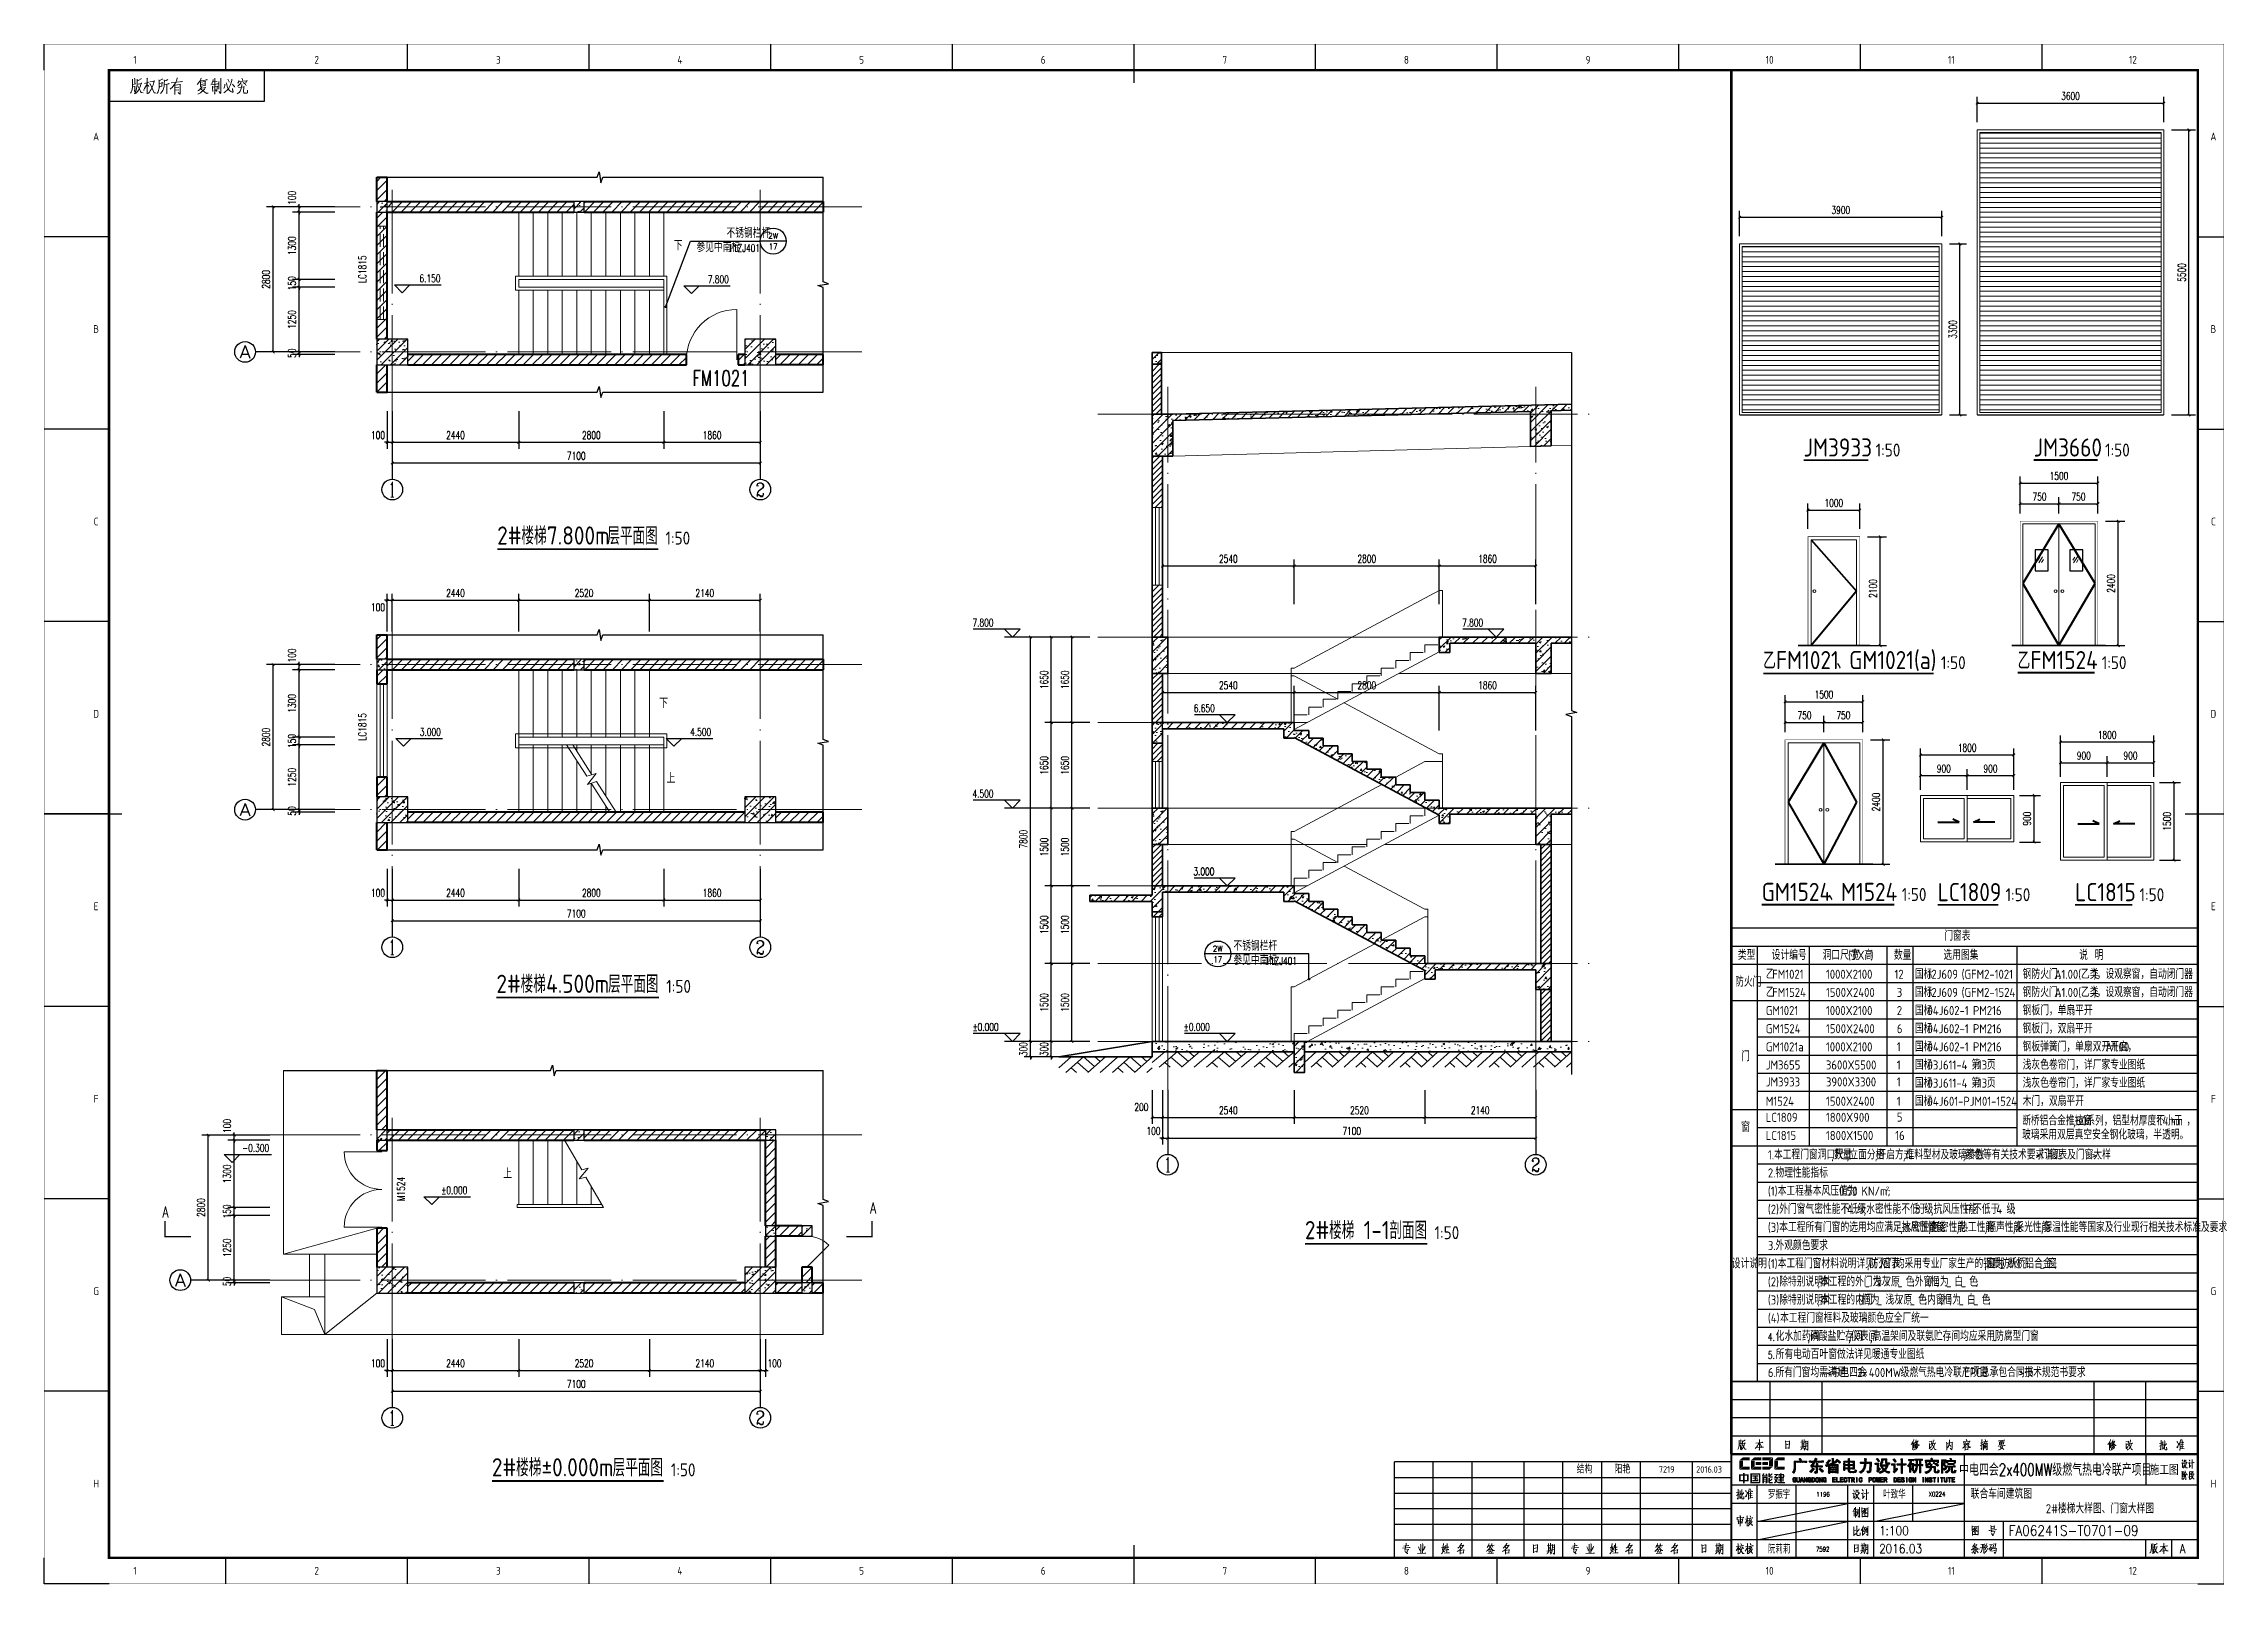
# Model space of a CAD drawing. Extents: x 238398 to 585159, y -66832 to 191741.
# Drawn here: x 406972 to 449047, y -66832 to -37107 of the extents above; entities that cross this region are included whole.
import ezdxf
from ezdxf.enums import TextEntityAlignment as Align

# ---------------------------------------------------------------- set-up
doc = ezdxf.new("R2010")
doc.units = 0
doc.header["$LTSCALE"] = 1000
doc.header["$MEASUREMENT"] = 0
doc.linetypes.add('DASH', pattern=[0.35, 0.25, -0.1])
doc.linetypes.add('DOTE', pattern=[2.42, 2, -0.2, 0.02, -0.2])
for name, color, linetype in [('AXIS', 3, 'Continuous'), ('AXIS_TEXT', 7, 'Continuous'), ('DIM_ELEV', 3, 'Continuous'), ('DIM_IDEN', 3, 'Continuous'), ('DIM_SYMB', 3, 'Continuous'), ('GZZ', 9, 'Continuous'), ('HQ1', 7, 'Continuous'), ('HQ2', 7, 'Continuous'), ('LATRINE', 6, 'Continuous'), ('PUB_DIM', 76, 'Continuous'), ('PUB_TAB', 7, 'Continuous'), ('Version', 7, 'Continuous'), ('WINDOW_TEXT', 7, 'Continuous')]:
    doc.layers.add(name, color=color, linetype=linetype)
for name, color, linetype, lineweight in [('COLUMN', 9, 'Continuous', 30), ('DOTE', 18, 'DOTE', 13), ('MC', 161, 'Continuous', 18), ('PUB_HATCH', 252, 'Continuous', 5), ('PUB_TEXT', 7, 'Continuous', 20), ('S_SURFACE', 42, 'Continuous', 15), ('STAIR', 2, 'Continuous', 18), ('WALL', 4, 'Continuous', 40), ('WINDOW', 2, 'Continuous', 18), ('剖面粗线', 4, 'Continuous', 35), ('水', 33, 'Continuous', 18)]:
    doc.layers.add(name, color=color, linetype=linetype, lineweight=lineweight)
doc.styles.add('_TCH_AXIS', font='complex.shx', dxfattribs={"bigfont": 'gbcbig.shx'})
doc.styles.add('_TCH_DIM', font='SIMPLEX', dxfattribs={"bigfont": 'GBCBIG'})
doc.styles.add('_TCH_DIM_T3', font='SIMPLEX', dxfattribs={"width": 0.705882, "bigfont": 'GBCBIG'})
doc.styles.add('_TCH_LABEL', font='geditxt.shx', dxfattribs={"bigfont": 'hztxt1.shx'})
doc.styles.add('_TCH_WDTABLE', font='SIMPLEX', dxfattribs={"bigfont": 'GBCBIG'})
doc.styles.add('_TCH_WINDOW', font='geditxt.shx', dxfattribs={"bigfont": 'hztxt1.shx'})
doc.styles.add('HZ', font='geditxt.shx', dxfattribs={"width": 0.75, "bigfont": 'hzfs_1.shx'})
doc.styles.get("Standard").update_dxf_attribs({"font": 'gbenor.shx', "bigfont": 'gbcbig.shx'})
doc.styles.add('TK', font='GEDITXT.SHX', dxfattribs={"width": 0.85, "height": 3.5, "bigfont": 'hztxt1.shx'})
doc.dimstyles.new('_TCH_ARCH&&50', dxfattribs={"dimtxt": 148.75, "dimasz": 50, "dimexe": 125, "dimexo": 150, "dimgap": 63.125, "dimtad": 1, "dimdec": 0, "dimzin": 0, "dimdsep": 46, "dimtxsty": '_TCH_DIM_T3', "dimblk": 'ARCHTICK', "dimcen": 0.09, "dimazin": 2, "dimtfac": 1, "dimtdec": 0, "dimtix": 1, "dimtmove": 2, "dimatfit": 3, "dimfxl": 1, "dimtolj": 1, "dimtzin": 0, "dimarcsym": 0})
pattern_1 = [(45, (-244964.8, -143580.45), (-88.388348, 88.388348), []), (50, (-244964.8, -143580.45), (358.63009, -31.37607), [37.5, -412.5]), (355, (-244964.8, -143580.45), (-69.37567, 376.09607), [30, -330]), (100.4514, (-244934.9, -143583.07), (289.25469, 344.71977), [31.8701, -350.57106]), (46.1842, (-244964.8, -143480.45), (533.62052, -82.7595), [56.25, -618.75]), (96.6356, (-244920.33, -143487.35), (467.33135, 487.05894), [47.80514, -525.8565]), (351.1842, (-244964.8, -143480.45), (467.33097, 487.0593), [45, -495]), (21, (-244914.8, -143505.45), (298.45353, -201.30945), [37.5, -412.5]), (326, (-244914.8, -143505.45), (121.65767, 362.57502), [30, -330]), (71.4514, (-244889.93, -143522.23), (420.11131, 161.26525), [31.8701, -350.57106]), (37.5, (-244964.8, -143580.45), (6.079928, 166.446927), [0, -326, 0, -335, 0, -331.25]), (7.5, (-244964.8, -143580.45), (131.53477, 197.205856), [0, -191, 0, -318.5, 0, -126.25]), (327.5, (-245076.3, -143580.45), (266.911218, -11.277436), [0, -125, 0, -390, 0, -517.5]), (317.5, (-245126.3, -143580.45), (291.593085, 50.05249), [0, -162.5, 0, -259, 0, -367.5])]
pattern_2 = [(45, (-244964.8, -143580.45), (-56.126601, 56.126601), [])]
pattern_3 = [(45, (0, 89.76), (-88.388383, 88.388383), [])]
pattern_4 = [(45, (0, 0), (-88.388348, 88.388348), []), (50, (0, 0), (358.6301, -31.37607), [37.5, -412.5]), (355, (0, 0), (-69.37567, 376.09607), [30, -330]), (100.4514, (29.9, -2.6), (289.2547, 344.71977), [31.8701, -350.57106]), (46.1842, (0, 100), (533.62052, -82.7595), [56.25, -618.75]), (96.6356, (44.47, 93.1), (467.33135, 487.05894), [47.80514, -525.8565]), (351.1842, (0, 100), (467.331, 487.0593), [45, -495]), (21, (50, 75), (298.45353, -201.30945), [37.5, -412.5]), (326, (50, 75), (121.65767, 362.57502), [30, -330]), (71.4514, (74.87, 58.22), (420.11131, 161.26525), [31.8701, -350.57106]), (37.5, (0, 0), (6.079928, 166.446927), [0, -326, 0, -335, 0, -331.25]), (7.5, (0, 0), (131.53477, 197.205856), [0, -191, 0, -318.5, 0, -126.25]), (327.5, (-111.5, 0), (266.91122, -11.277436), [0, -125, 0, -390, 0, -517.5]), (317.5, (-161.5, 0), (291.59308, 50.05249), [0, -162.5, 0, -259, 0, -367.5])]

msp = doc.modelspace()

# ---------------------------------------------------------------- texts
at = {"layer": 'AXIS_TEXT', "style": '_TCH_AXIS'}
for s, height, p, p2 in [('A', 243, (410754.8, -43177.4), (410963.1, -43177.4)), ('1', 294.1, (413636, -45858.3), (413762, -45858.3)), ('2', 266.3, (420710.3, -45844.3), (420887.8, -45844.3)), ('A', 243, (410754.8, -52007.1), (410963.1, -52007.1)), ('1', 294.1, (413636, -54687.9), (413762, -54687.9)), ('2', 266.3, (420710.3, -54674), (420887.8, -54674)), ('1', 294.1, (428597.2, -58882.8), (428723.3, -58882.8)), ('2', 266.3, (435671.5, -58868.9), (435849, -58868.9)), ('A', 243, (409503.8, -61084.1), (409712, -61084.1)), ('1', 294.1, (413636, -63764.9), (413762, -63764.9)), ('2', 266.3, (420710.3, -63751), (420887.8, -63751))]:
    msp.add_text(s, height=height, dxfattribs=at).set_placement(p, p2, align=Align.FIT)
at = {"layer": 'PUB_TAB'}
for s, height, p in [('1.', 175, (440239.8, -58632.3)), ('本工程门窗洞口尺寸', 168.79, (440356.4, -58632.3)), ('数量', 168.79, (441513.3, -58632.3)), ('立面分格', 168.79, (441810.1, -58632.3)), ('开启方式', 168.79, (442352.6, -58632.3)), ('框料型材及玻璃参数', 168.79, (442895.2, -58632.3)), ('颜色等有关技术要求详见', 168.794, (444052.1, -58632.3)), ('门窗表及门窗大样', 168.79, (445505.7, -58632.3)), ('2.', 175, (440239.8, -58982.3)), ('物理性能指标', 168.79, (440385.6, -58982.3)), (':', 175, (441122.8, -58982.3)), (',', 175, (441462.3, -58632.3)), (',', 175, (441759.1, -58632.3)), (',', 175, (442301.6, -58632.3)), (',', 175, (442844.1, -58632.3)), (',', 175, (444001, -58632.3)), ('<', 175, (445403.7, -58632.3)), ('>.', 175, (446488.7, -58632.3)), ('(1)', 175, (440239.8, -59332.3)), ('本工程基本风压值为', 168.79, (440429.4, -59332.3)), ('0.50', 175, (441615.4, -59332.3)), ('KN/m', 175, (442045.6, -59332.3)), ('2', 87.5, (442513, -59244.8)), (';', 175, (442548.4, -59332.3)), ('(2)', 175, (440239.8, -59682.3)), ('外门窗气密性能不低于', 168.79, (440458.5, -59682.3)), ('4', 175, (441767.5, -59682.3)), ('级', 168.8, (441964.3, -59682.3)), (',', 175, (442087.2, -59682.3)), ('水密性能不低于', 168.79, (442138.2, -59682.3)), ('3', 175, (443078.6, -59682.3)), ('级', 168.8, (443260.8, -59682.3)), (',', 175, (443383.7, -59682.3)), ('抗风压性能', 168.79, (443434.8, -59682.3)), ('P', 175, (444049.1, -59682.3)), ('3', 87.5, (444165.8, -59682.3)), ('不低于', 168.79, (444198, -59682.3)), ('4', 175, (444646.8, -59682.3)), ('级', 168.8, (444843.7, -59682.3)), (';', 175, (444966.5, -59682.3)), ('(3)', 175, (440239.8, -60032.3)), ('本工程所有门窗的选用均应满足抗风压性能', 168.794, (440458.5, -60032.3)), (',', 175, (442793.1, -60032.3)), ('水密性能', 168.79, (442844.1, -60032.3)), (',', 175, (443335.6, -60032.3)), ('气密性能', 168.79, (443386.7, -60032.3)), (',', 175, (443878.2, -60032.3)), ('热工性能', 168.79, (443929.2, -60032.3)), (',', 175, (444420.7, -60032.3)), ('隔声性能', 168.79, (444471.7, -60032.3)), (',', 175, (444963.2, -60032.3)), ('采光性能', 168.79, (445014.3, -60032.3)), (',', 175, (445505.7, -60032.3)), ('保温性能等国家及行业现行相关技术标准及要求', 168.794, (445556.8, -60032.3)), ('.', 175, (448137.1, -60032.3)), ('3.', 175, (440239.8, -60382.3)), ('(1)', 175, (440239.8, -60732.3)), ('外观颜色要求', 168.79, (440385.6, -60382.3)), ('本工程门窗材料说明详见门窗表', 168.794, (440429.4, -60732.3)), (':', 175, (441122.8, -60382.3)), ('防火门均采用专业厂家生产的钢质防火门', 168.794, (442200.6, -60732.3)), ('窗为', 168.79, (444463.4, -60732.3)), ('断桥铝合金', 168.79, (444869.5, -60732.3)), ('窗', 168.8, (445644.3, -60732.3)), ('(2)', 175, (440239.8, -61082.3)), ('除特别说明外', 168.79, (440458.5, -61082.3)), ('本工程的外门为', 168.79, (441246.8, -61082.3)), (',', 175, (442149.6, -60732.3)), ('浅灰', 168.79, (442267.3, -61082.3)), ('/', 175, (442513.1, -61082.3)), ('原', 168.8, (442615.1, -61082.3)), ('色', 168.8, (442898.4, -61082.3)), (';', 175, (443021.3, -61082.3)), ('外窗', 168.79, (443072.3, -61082.3)), ('(', 175, (443318.1, -61082.3)), ('框', 168.8, (443376.4, -61082.3)), (')', 175, (443499.3, -61082.3)), ('为', 168.8, (443557.6, -61082.3)), ('白', 168.8, (443840.9, -61082.3)), ('色', 168.8, (444124.2, -61082.3)), (';', 175, (444247.1, -61082.3)), (',', 175, (444412.3, -60732.3)), ('_', 175, (444709.1, -60732.3)), ('_', 175, (445483.9, -60732.3)), (';', 175, (445767.2, -60732.3)), ('(3)', 175, (440239.8, -61432.3)), ('除特别说明外', 168.79, (440458.5, -61432.3)), (',', 175, (441195.8, -61082.3)), (',', 175, (441195.8, -61432.3)), ('本工程的内门', 168.79, (441246.8, -61432.3)), ('(', 175, (441984, -61432.3)), ('框', 168.8, (442042.4, -61432.3)), ('_', 175, (442106.9, -61082.3)), (')', 175, (442165.2, -61432.3)), ('为', 168.8, (442223.6, -61432.3)), ('浅灰', 168.79, (442506.9, -61432.3)), ('_', 175, (442738, -61082.3)), ('/', 175, (442752.6, -61432.3)), ('原', 168.8, (442854.7, -61432.3)), ('色', 168.8, (443138, -61432.3)), (';', 175, (443260.8, -61432.3)), ('内窗', 168.79, (443311.9, -61432.3)), ('(', 175, (443557.6, -61432.3)), ('框', 168.8, (443616, -61432.3)), ('_', 175, (443680.5, -61082.3)), (')', 175, (443738.8, -61432.3)), ('为', 168.8, (443797.2, -61432.3)), ('_', 175, (443963.8, -61082.3)), ('白', 168.8, (444080.5, -61432.3)), ('色', 168.8, (444363.8, -61432.3)), (';', 175, (444486.6, -61432.3)), ('(4)', 175, (440239.8, -61782.3)), ('本工程门窗框料及玻璃颜色应全厂统一', 168.794, (440473.1, -61782.3)), ('_', 175, (442346.4, -61432.3)), ('.', 175, (442561.9, -61782.3)), ('_', 175, (442977.6, -61432.3)), ('_', 175, (443920, -61432.3)), ('_', 175, (444203.3, -61432.3)), ('6.', 175, (440239.8, -62832.3)), ('所有门窗均需满足', 168.79, (440385.6, -62832.3)), ('中电四会', 168.79, (441470.7, -62832.3)), ('2', 175, (441962.2, -62832.3)), ('400MW', 175, (442187.1, -62832.3)), ('级燃气热电冷联产项目', 168.79, (442799.6, -62832.3)), ('EPC', 175, (444028.3, -62832.3)), ('总承包合同书', 168.79, (444349.2, -62832.3)), ('技术规范书要求', 168.79, (445188.5, -62832.3)), ('<', 175, (441368.6, -62832.3)), ('×', 168.8, (442064.2, -62832.3)), ('>', 175, (445086.4, -62832.3)), ('.', 175, (446048.6, -62832.3))]:
    msp.add_text(s, height=height, dxfattribs=at).set_placement(p)
at = {"layer": 'PUB_TAB', "style": '_TCH_WDTABLE'}
for s, height, p in [('设计说明', 168.79, (439543.9, -60732.3)), ('化水加药间', 168.79, (440389.8, -62132.3)), ('磷酸盐贮存间', 168.79, (441054.1, -62132.3)), ('仪表间', 168.79, (441841.4, -62132.3)), ('高温架间及联氨贮存间均应采用防腐型门窗', 168.794, (442260, -62132.3)), ('所有电动百叶窗做法详见暖通专业图纸', 168.794, (440389.8, -62482.3))]:
    msp.add_text(s, height=height, dxfattribs=at).set_placement(p)
at = {"layer": 'PUB_TAB', "style": '_TCH_WDTABLE', "width": 0.705882}
for s, height, p in [('4.', 148.75, (440239.8, -62132.3)), (',', 148.8, (441004.1, -62132.3)), (',', 148.8, (441791.4, -62132.3)), (',', 148.8, (442210, -62132.3)), ('.', 148.8, (444594.6, -62132.3)), ('5.', 148.75, (440239.8, -62482.3)), ('.', 148.8, (442478.6, -62482.3))]:
    msp.add_text(s, height=height, dxfattribs=at).set_placement(p)
at = {"layer": 'PUB_TEXT', "style": '_TCH_DIM'}
for s, height, p in [('不锈钢栏杆', 168.79, (420147, -40853)), ('下', 168.8, (419131.5, -41093.5)), ('参见中南标', 168.79, (419567.1, -41127.4)), ('下', 168.8, (418851.5, -49923.1)), ('上', 168.8, (418991.5, -51373.1)), ('参见中南标', 168.79, (429928.1, -54880.8)), ('不锈钢栏杆', 168.79, (429928.1, -54606.4)), ('上', 168.8, (415842.2, -59000.1))]:
    msp.add_text(s, height=height, dxfattribs=at).set_placement(p)
at = {"layer": 'PUB_TEXT', "style": '_TCH_LABEL', "width": 1.428571}
for s, height, p, p2 in [('2W', 104.2, (420952.2, -40866.2), (421145.8, -40866.2)), ('17', 113.23, (420965.4, -41078.9), (421132.6, -41078.9)), ('2W', 104.2, (429528.9, -54619.5), (429722.4, -54619.5)), ('17', 113.23, (429542, -54832.2), (429709.2, -54832.2))]:
    msp.add_text(s, height=height, dxfattribs=at).set_placement(p, p2, align=Align.FIT)
at = {"layer": 'PUB_TEXT'}
for s, height, style, width, p in [('11ZJ401', 148.75, '_TCH_DIM', 0.705882, (420181.5, -41127.4)), ('6.150', 148.75, '_TCH_DIM', 0.705882, (414224.1, -41711.3)), ('7.800', 148.75, '_TCH_DIM', 0.705882, (419785.6, -41727.6)), ('7.800', 148.75, '_TCH_DIM', 0.705882, (424893.3, -48353.5)), ('7.800', 148.75, '_TCH_DIM', 0.705882, (434340.6, -48353.7)), ('6.650', 148.75, '_TCH_DIM', 0.705882, (429162.5, -50003.6)), ('3.000', 148.75, '_TCH_DIM', 0.705882, (414229.9, -50460.4)), ('4.500', 148.75, '_TCH_DIM', 0.705882, (419446.1, -50460.4)), ('4.500', 148.75, '_TCH_DIM', 0.705882, (424893.3, -51653.5)), ('3.000', 148.75, '_TCH_DIM', 0.705882, (429155.1, -53153.5)), ('11ZJ401', 148.75, '_TCH_DIM', 0.705882, (430542.5, -54880.8)), ('%%P0.000', 148.75, '_TCH_DIM', 0.705882, (424893.3, -56153.5)), ('%%P0.000', 148.75, '_TCH_DIM', 0.705882, (428967.2, -56153.5)), ('-0.300', 148.75, '_TCH_DIM', 0.705882, (410803.2, -58487.6)), ('%%P0.000', 148.75, '_TCH_DIM', 0.705882, (414643.4, -59303)), ('A', 212.5, '_TCH_LABEL', 0.705882, (409265.2, -59752.3)), ('A', 212.5, '_TCH_LABEL', 0.705882, (422916.6, -59679.2)), ('罗振宇', 152.13, 'HZ', 0.7, (440241.3, -65176.6)), ('1196', 89.28, 'HZ', 0.7, (441172.9, -65139.8)), ('叶致华', 152.13, 'HZ', 0.7, (442465.6, -65176.6)), ('X0224', 89.28, 'HZ', 0.7, (443338.7, -65136.7)), ('阮莉莉', 152.13, 'HZ', 0.7, (440241.3, -66234.3)), ('7592', 89.28, 'HZ', 0.7, (441166.3, -66199.6))]:
    msp.add_text(s, height=height, dxfattribs=dict(at, style=style, width=width)).set_placement(p)
for s, height, p in [('JM3933', 350, (440929, -45073.6)), ('1:50', 250, (442318.8, -45073.6)), ('JM3660', 350, (445367.8, -45073.6)), ('1:50', 250, (446744.7, -45073.6)), ('2#', 350, (415723.2, -46771.7)), ('楼梯', 337.59, (416189.8, -46771.7)), ('7.800m', 350, (416681.3, -46771.7)), ('层平面图', 337.59, (417848, -46771.7)), ('1:50', 250, (418970.2, -46771.7)), ('GM1021(a)', 350, (441807.7, -49175.5)), ('乙', 337.6, (440149.5, -49175.5)), ('FM1021', 350, (440395.3, -49175.5)), ('、', 337.6, (441561.9, -49175.5)), ('1:50', 250, (443578.5, -49175.5)), ('乙', 337.6, (445058.8, -49175.5)), ('FM1524', 350, (445304.5, -49175.5)), ('1:50', 250, (446681.2, -49175.5)), ('GM1524', 350, (440120.5, -53647.7)), ('M1524', 350, (441649.6, -53647.7)), ('1:50', 250, (442822.1, -53647.7)), ('LC1809', 350, (443515.6, -53651.9)), ('1:50', 250, (444825.6, -53651.9)), ('LC1815', 350, (446167, -53651.9)), ('1:50', 250, (447409.9, -53651.9)), ('、', 337.6, (441403.8, -53647.7)), ('门窗表', 168.79, (443641.3, -54411.5)), ('类型', 168.79, (439660.2, -54781.9)), ('设计编号', 168.79, (440313.1, -54781.9)), ('洞口尺寸', 168.79, (441295.3, -54781.9)), ('(', 175, (441786.8, -54781.9)), ('宽', 168.8, (441845.1, -54781.9)), ('X', 175, (441968, -54781.9)), ('高', 168.8, (442099.2, -54781.9)), (')', 175, (442222.1, -54781.9)), ('数量', 168.79, (442670.3, -54781.9)), ('选用图集', 168.79, (443626.9, -54781.9)), ('说', 168.8, (446245.6, -54781.9)), ('明', 168.8, (446543.5, -54781.9)), ('2#', 350, (415708.6, -55420.6)), ('楼梯', 337.59, (416175.3, -55420.6)), ('4.500m', 350, (416666.7, -55420.6)), ('层平面图', 337.59, (417862.6, -55420.6)), ('防火门', 168.79, (439607.8, -55298.2)), ('乙', 168.8, (440199.6, -55149.2)), ('FM1021', 175, (440322.5, -55149.2)), ('1000X2100', 175, (441359.6, -55149.2)), ('12', 175, (442682.7, -55149.2)), ('国标', 168.79, (443074.8, -55149.2)), ('12J609', 175, (443320.6, -55149.2)), ('(GFM2-1021', 175, (443977.3, -55149.2)), ('钢防火门，', 168.79, (445155.6, -55149.2)), ('A1.00(', 175, (445770, -55149.2)), ('乙类', 168.79, (446280.4, -55149.2)), (')', 175, (446526.2, -55149.2)), ('，设观察窗，自动闭门器', 168.794, (446584.5, -55149.2)), ('1:50', 250, (418984.8, -55420.6)), ('乙', 168.8, (440199.6, -55499.2)), ('FM1524', 175, (440322.5, -55499.2)), ('1500X2400', 175, (441359.6, -55499.2)), ('3', 175, (442727.1, -55499.2)), ('国标', 168.79, (443074.8, -55499.2)), ('12J609', 175, (443320.6, -55499.2)), ('(GFM2-1524', 175, (443977.3, -55499.2)), ('钢防火门，', 168.79, (445155.6, -55499.2)), ('A1.00(', 175, (445770, -55499.2)), ('乙类', 168.79, (446280.4, -55499.2)), (')', 175, (446526.2, -55499.2)), ('，设观察窗，自动闭门器', 168.794, (446584.5, -55499.2)), ('GM1021', 175, (440199.6, -55849.2)), ('1000X2100', 175, (441359.6, -55849.2)), ('2', 175, (442727.1, -55849.2)), ('国标', 168.79, (443074.8, -55849.2)), ('04J602-1', 175, (443320.6, -55849.2)), ('PM216', 175, (444195.6, -55849.2)), ('钢板门，单扇平开', 168.79, (445155.6, -55849.2)), ('GM1524', 175, (440199.6, -56199.2)), ('GM1021a', 175, (440199.6, -56549.2)), ('1500X2400', 175, (441359.6, -56199.2)), ('1000X2100', 175, (441359.6, -56549.2)), ('1', 175, (442727.1, -56549.2)), ('6', 175, (442727.1, -56199.2)), ('国标', 168.79, (443074.8, -56199.2)), ('国标', 168.79, (443074.8, -56549.2)), ('04J602-1', 175, (443320.6, -56199.2)), ('04J602-1', 175, (443320.6, -56549.2)), ('PM216', 175, (444195.6, -56199.2)), ('PM216', 175, (444195.6, -56549.2)), ('钢板门，双扇平开', 168.79, (445155.6, -56199.2)), ('钢板弹簧门，单扇双开开启，', 168.794, (445155.6, -56549.2)), ('A1.00', 175, (446753, -56549.2)), ('门', 168.8, (439723.4, -56736.3)), ('JM3655', 175, (440199.6, -56899.2)), ('3600X5500', 175, (441359.6, -56899.2)), ('1', 175, (442727.1, -56899.2)), ('国标', 168.79, (443074.8, -56899.2)), ('03J611-4', 175, (443320.6, -56899.2)), ('第', 168.8, (444166.4, -56899.2)), ('13', 175, (444289.3, -56899.2)), ('页', 168.8, (444464.3, -56899.2)), ('浅灰色卷帘门，详厂家专业图纸', 168.794, (445155.6, -56899.2)), ('JM3933', 175, (440199.6, -57225.3)), ('3900X3300', 175, (441359.6, -57225.3)), ('1', 175, (442727.1, -57225.3)), ('国标', 168.79, (443074.8, -57249.2)), ('03J611-4', 175, (443320.6, -57249.2)), ('第', 168.8, (444166.4, -57249.2)), ('13', 175, (444289.3, -57249.2)), ('页', 168.8, (444464.3, -57249.2)), ('浅灰色卷帘门，详厂家专业图纸', 168.794, (445155.6, -57249.2)), ('M1524', 175, (440199.6, -57599.2)), ('1500X2400', 175, (441359.6, -57599.2)), ('1', 175, (442727.1, -57599.2)), ('国标', 168.79, (443074.8, -57599.2)), ('04J601-PJM01-1524', 175, (443320.6, -57599.2)), ('木门，双扇平开', 168.79, (445155.6, -57599.2)), ('窗', 168.8, (439723.4, -58100.5)), ('LC1809', 175, (440199.6, -57909.2)), ('1800X900', 175, (441359.6, -57909.2)), ('5', 175, (442727.1, -57904.3)), ('玻璃采用双层真空安全钢化玻璃，半透明。', 168.794, (445144.6, -58246.7)), ('断桥铝合金推拉窗', 168.79, (445144.6, -57976.3)), (',80', 175, (446127.6, -57976.3)), ('系列，铝型材厚度不小于', 168.794, (446382.8, -57976.3)), ('1.4mm', 175, (447734.4, -57976.3)), ('，', 168.8, (448317.8, -57976.3)), ('LC1815', 175, (440199.6, -58259.2)), ('1800X1500', 175, (441359.6, -58259.2)), ('16', 175, (442696.1, -58259.2)), ('2#', 350, (431306.3, -60172.3)), ('楼梯', 337.59, (431773, -60172.3)), ('1-1', 350, (432439.5, -60172.3)), ('剖面图', 337.59, (432935.3, -60172.3)), ('1:50', 250, (433808.1, -60172.3)), ('2#', 350, (415621.1, -64747.7)), ('楼梯', 337.59, (416087.8, -64747.7)), ('%%p0.000m', 350, (416579.2, -64747.7)), ('层平面图', 337.59, (417950.1, -64747.7)), ('1:50', 250, (419072.3, -64747.7)), ('结构', 151.91, (436551, -64690.8)), ('阳艳', 151.91, (437280.3, -64690.8)), ('7219', 126, (438134.1, -64677)), ('2016.03', 126, (438855, -64677)), ('联合车间建筑图', 168.79, (444152.9, -65176.9)), ('2#', 175, (445601.8, -65460.6)), ('楼梯大样图、门窗大样图', 168.794, (445835.1, -65460.6))]:
    msp.add_text(s, height=height, dxfattribs=at).set_placement(p)
at = {"layer": 'WINDOW_TEXT', "style": '_TCH_WINDOW', "width": 0.705882}
msp.add_text('LC1815', height=148.75, rotation=90, dxfattribs=at).set_placement((413198.4, -41725.2))

# ---------------------------------------------------------------- blocks, each defined once
blk = doc.blocks.new('GEDI_WK_A1')
at = {"color": 3}
for p, q in [((0, 584), (0, 594)), ((70.08, 584), (70.08, 594)), ((140.17, 584), (140.17, 594)), ((210.25, 584), (210.25, 594)), ((280.33, 584), (280.33, 594)), ((350.42, 584), (350.42, 594)), ((420.5, 584), (420.5, 594)), ((490.58, 584), (490.58, 594)), ((560.67, 584), (560.67, 594)), ((630.75, 584), (630.75, 594)), ((700.83, 584), (700.83, 594)), ((770.92, 584), (770.92, 594)), ((85, 572), (85, 584)), ((25, 572), (85, 572)), ((25, 519.75), (0, 519.75)), ((831, 519.75), (841, 519.75)), ((25, 445.5), (0, 445.5)), ((831, 445.5), (841, 445.5)), ((25, 371.25), (0, 371.25)), ((831, 371.25), (841, 371.25)), ((25, 297), (0, 297)), ((831, 297), (841, 297)), ((25, 222.75), (0, 222.75)), ((831, 222.75), (841, 222.75)), ((25, 148.5), (0, 148.5)), ((831, 148.5), (841, 148.5)), ((25, 74.25), (0, 74.25)), ((831, 74.25), (841, 74.25)), ((0, 0), (0, 10)), ((70.08, 0), (70.08, 10)), ((140.17, 0), (140.17, 10)), ((210.25, 0), (210.25, 10)), ((280.33, 0), (280.33, 10)), ((350.42, 0), (350.42, 10)), ((420.5, 0), (420.5, 10)), ((490.58, 0), (490.58, 10)), ((560.67, 0), (560.67, 10)), ((630.75, 0), (630.75, 10)), ((700.83, 0), (700.83, 10)), ((770.92, 0), (770.92, 10)), ((25, 0), (0, 0)), ((831, 0), (841, 0))]:
    blk.add_line(p, q, dxfattribs=at)
for points, const_width in [([(0, 0), (841, 0), (841, 594), (0, 594)], 0.1), ([(25, 10), (831, 10), (831, 584), (25, 584)], 1)]:
    blk.add_lwpolyline(points, close=True, dxfattribs=dict(at, const_width=const_width))
at = {"color": 3, "const_width": 0.5}
for points in [[(420.5, 579), (420.5, 594)], [(30, 297), (0, 297)], [(826, 297), (841, 297)], [(420.5, 0), (420.5, 15)]]:
    blk.add_lwpolyline(points, dxfattribs=at)
at = {"color": 3}
for s, p in [('1', (35.04, 588)), ('2', (105.12, 588)), ('3', (175.21, 588)), ('4', (245.29, 588)), ('5', (315.38, 588)), ('6', (385.46, 588)), ('7', (455.54, 588)), ('8', (525.62, 588)), ('9', (595.71, 588)), ('10', (665.79, 588)), ('11', (735.87, 588)), ('12', (805.96, 588)), ('1', (35.04, 5)), ('2', (105.12, 5)), ('3', (175.21, 5)), ('4', (245.29, 5)), ('5', (315.38, 5)), ('6', (385.46, 5)), ('7', (455.54, 5)), ('8', (525.62, 5)), ('9', (595.71, 5)), ('10', (665.79, 5)), ('11', (735.87, 5)), ('12', (805.96, 5))]:
    blk.add_text(s, height=3, dxfattribs=at).set_placement(p, align=Align.MIDDLE)
for s, p in [('A', (20, 556.88)), ('A', (837, 556.88)), ('B', (20, 482.62)), ('B', (837, 482.62)), ('C', (20, 408.38)), ('C', (837, 408.38)), ('D', (20, 334.12)), ('D', (837, 334.12)), ('E', (20, 259.88)), ('E', (837, 259.88)), ('F', (20, 185.62)), ('F', (837, 185.62)), ('G', (20, 111.38)), ('G', (837, 111.38)), ('H', (20, 37.12)), ('H', (837, 37.12))]:
    blk.add_text(s, height=3, dxfattribs=at).set_placement(p, align=Align.CENTER)
blk = doc.blocks.new('GEDI_Copyright_2012')
at = {"color": 7, "lineweight": 0}
for points in [[(8.99, -3.43), (9.11, -3.83), (9.11, -5.03), (9.11, -5.93), (9.03, -6.73), (8.9, -7.33), (8.73, -8.03), (8.48, -8.53), (8.22, -8.93)], [(9.11, -6.38), (10.01, -6.28), (9.92, -6.13), (9.92, -8.38), (9.88, -8.08), (9.88, -7.68)], [(9.16, -5.48), (10.39, -5.28)], [(10.81, -3.53), (10.9, -4.03), (10.9, -4.68), (10.81, -5.53), (10.73, -6.33), (10.6, -7.03), (10.47, -7.68), (10.3, -8.23), (10.09, -8.72), (9.84, -9.08)], [(9.88, -3.13), (9.96, -3.43), (9.96, -5.33)], [(11.2, -5.43), (12.56, -5.08), (12.47, -4.93), (12.26, -5.58), (12, -6.38), (11.75, -6.98), (11.45, -7.63), (11.03, -8.23), (10.6, -8.68), (10.26, -9.03)], [(12.43, -3.23), (12.34, -3.38), (11.53, -3.88), (10.98, -4.13)], [(11.15, -6.08), (12.34, -8.63), (13.15, -8.68), (12.38, -8.58), (12.17, -8.28)], [(14.72, -4.88), (14.42, -5.73), (14.08, -6.43), (13.74, -7.13), (13.45, -7.63), (13.36, -7.78)], [(13.62, -5.08), (15.4, -4.68)], [(14.64, -3.13), (14.81, -3.38), (14.76, -3.33), (14.72, -9.13), (14.68, -8.72), (14.72, -8.13)], [(14.72, -5.63), (15.27, -6.03), (15.4, -6.33)], [(15.7, -4.48), (17.52, -4.18), (17.44, -4.03), (17.27, -4.68), (17.1, -5.43), (16.93, -5.93), (16.76, -6.43), (16.55, -6.93), (16.21, -7.48), (15.91, -7.98), (15.61, -8.43), (15.32, -8.72), (15.02, -8.98)], [(15.61, -5.23), (15.87, -5.28), (17.44, -8.72), (18.2, -8.83), (17.44, -8.63), (17.14, -8.08)], [(20.67, -3.38), (20.5, -3.48), (19.35, -4.13), (19.27, -3.73), (19.4, -4.13), (19.4, -5.43), (19.35, -6.23), (19.31, -6.78), (19.22, -7.33), (19.1, -7.83), (18.93, -8.33), (18.72, -8.68), (18.54, -8.98)], [(19.48, -6.38), (19.56, -6.33), (20.54, -6.18), (20.41, -6.23), (20.54, -4.68), (20.63, -4.88), (19.44, -5.13)], [(22.67, -3.58), (21.99, -3.98), (21.35, -4.13), (21.26, -3.73), (21.35, -4.33), (21.31, -4.93), (21.26, -5.58), (21.22, -6.13), (21.13, -6.63), (21.05, -7.18), (20.92, -7.58), (20.71, -7.88), (20.5, -8.23), (20.28, -8.53), (20.07, -8.78), (19.86, -8.98)], [(21.31, -5.53), (23.22, -5.23), (23.09, -5.18), (22.88, -5.28)], [(22.28, -5.43), (22.28, -9.13), (22.24, -8.88), (22.28, -8.48)], [(26.28, -2.98), (26.28, -3.23), (26.02, -4.08), (25.76, -4.68), (25.51, -5.08), (25.04, -5.83), (24.36, -6.63), (23.9, -7.13), (23.6, -7.38)], [(23.98, -4.83), (28.4, -4.43), (28.14, -4.33)], [(25.34, -5.53), (25.43, -5.73), (25.38, -9.03), (25.38, -9.33), (25.34, -9.03), (25.38, -8.68)], [(25.43, -5.73), (27.38, -5.53), (27.38, -5.43), (27.47, -5.53), (27.38, -5.58), (27.38, -9.08), (27.34, -9.28), (26.66, -8.63), (27.34, -9.18)], [(26.96, -6.58), (25.47, -6.73)], [(25.47, -7.68), (26.96, -7.53)], [(28.14, -4.33), (27.8, -4.48)], [(35.45, -3.03), (35.49, -3.23), (34.98, -4.18), (34.52, -4.83), (34.26, -5.23), (34.05, -5.53)], [(35.71, -6.38), (35.71, -6.53), (34.98, -7.43), (34.56, -7.78), (34.26, -8.03)], [(35.62, -6.88), (35.75, -6.98), (37.28, -6.68), (37.23, -6.53), (36.77, -7.33), (36.47, -7.68), (36.17, -7.98), (35.71, -8.38), (35.28, -8.72), (34.81, -8.98), (34.26, -9.23)], [(35.11, -4.08), (36.34, -3.93), (37.87, -3.68), (37.75, -3.63), (37.49, -3.73)], [(35.24, -4.43), (35.28, -4.73), (35.32, -5.58), (35.32, -6.38), (35.28, -6.23), (37.19, -5.93), (37.07, -5.93), (37.15, -4.23), (37.28, -4.38), (35.28, -4.68)], [(36.64, -5.28), (35.36, -5.48)], [(35.54, -7.38), (35.62, -7.43), (37.57, -8.98), (38.3, -8.93), (37.57, -8.93), (37.32, -8.78)], [(39.27, -5.63), (42.08, -5.33), (42.03, -5.33), (41.87, -5.28), (41.65, -5.38)], [(40.12, -3.58), (40.16, -3.88), (39.83, -4.93), (39.66, -5.23)], [(39.87, -6.13), (39.95, -6.68), (39.95, -6.78), (40, -8.28), (39.95, -7.98), (40, -7.73)], [(40, -6.58), (41.95, -6.28), (41.82, -6.13), (41.74, -6.53), (41.69, -7.18), (41.61, -7.63), (41.57, -7.93), (41.44, -8.08), (41.06, -7.58), (41.48, -8.03)], [(40.12, -4.48), (41.74, -4.33)], [(40.8, -3.03), (40.84, -3.28), (40.8, -9.23), (40.72, -8.88), (40.8, -8.53)], [(42.33, -4.33), (42.42, -4.58), (42.42, -7.33), (42.33, -6.83), (42.37, -6.53)], [(43.1, -3.13), (43.18, -3.43), (43.14, -8.23), (43.14, -8.53), (43.1, -8.78), (43.05, -8.88), (42.97, -8.98), (42.37, -8.23), (43.05, -8.88)], [(47.43, -3.48), (47.39, -4.03), (47.17, -4.73), (47, -5.28), (46.71, -5.88), (46.45, -6.48), (46.2, -6.88), (45.86, -7.38), (45.47, -7.78), (45.09, -8.13), (44.67, -8.48), (44.24, -8.72)], [(44.67, -5.43), (44.63, -5.93), (44.5, -6.48), (44.37, -6.83), (44.24, -7.03)], [(45.26, -4.88), (45.43, -5.63), (45.56, -6.18), (45.77, -6.68), (45.99, -7.23), (46.24, -7.63), (46.58, -7.93), (47.05, -8.28), (47.51, -8.43), (47.81, -8.48), (47.94, -8.48), (47.73, -7.78), (47.64, -7.13), (47.81, -8.48)], [(45.82, -3.53), (46.07, -3.93), (46.24, -4.28), (46.32, -4.48), (46.32, -4.63)], [(47.64, -5.43), (48.07, -5.93), (48.36, -6.28), (48.49, -6.58)], [(51.21, -5.48), (51.21, -5.83), (51.08, -6.58), (50.95, -7.03), (50.83, -7.43), (50.7, -7.78), (50.53, -8.13), (50.32, -8.43), (50.06, -8.68), (49.77, -8.93), (49.43, -9.18)], [(50.91, -4.68), (50.83, -4.98), (50.44, -5.43), (50.06, -5.83), (49.81, -6.03), (49.55, -6.23)], [(50.06, -3.98), (50.02, -4.33), (49.94, -4.58), (49.85, -4.83), (49.77, -4.98), (49.68, -5.03), (50.02, -4.43), (53.29, -4.13), (53.16, -4.03), (52.78, -4.83)], [(49.98, -6.68), (52.19, -6.43), (52.06, -6.28), (52.02, -6.58), (51.93, -8.18), (51.97, -8.63), (52.06, -8.78), (52.19, -8.88), (52.4, -8.88), (52.61, -8.88), (53.21, -8.88), (53.42, -8.78), (53.46, -8.72), (53.42, -7.68), (53.42, -8.78)], [(51.21, -3.03), (51.47, -3.58), (51.55, -3.93)], [(51.76, -4.78), (52.27, -5.13), (52.65, -5.43), (52.83, -5.68), (52.91, -5.88)]]:
    blk.add_lwpolyline(points, dxfattribs=at)
blk = doc.blocks.new('GEDI_TQ_2012')
at = {"color": 2}
for p, q in [((-90, 0), (-90, 40)), ((-20, 40), (-20, 28)), ((0, 28), (-180, 28)), ((-170, 0), (-170, 28)), ((-155, 0), (-155, 28)), ((-135, 0), (-135, 28)), ((-125, 0), (-125, 28)), ((-110, 14), (-110, 28)), ((-90, 21), (-180, 21)), ((0, 14), (-170, 14)), ((-75, 0), (-75, 14)), ((0, 7), (-180, 7)), ((-20, 0), (-20, 7)), ((-10, 0), (-10, 7))]:
    blk.add_line(p, q, dxfattribs=at)
at = {"color": 7}
for p, q in [((0, 40), (0, 0)), ((0, 0), (-180, 0))]:
    blk.add_line(p, q, dxfattribs=at)
at = {"color": 2, "const_width": 0.8}
for points in [[(-180, 40), (0, 40)], [(-180, 0), (-180, 40)]]:
    blk.add_lwpolyline(points, dxfattribs=at)
at = {"color": 7, "lineweight": 0}
for points in [[(-6.33, 36.55), (-5.75, 36.67), (-5.83, 36.78), (-5.85, 36.55), (-5.87, 35.03), (-5.98, 34.92), (-5.53, 35.51)], [(-6, 37.76), (-5.75, 37.36), (-5.7, 37.18)], [(-5.25, 36.2), (-4.41, 36.35), (-4.47, 36.44), (-4.56, 36.2), (-4.67, 35.92), (-4.77, 35.69), (-4.88, 35.49), (-5.05, 35.23), (-5.25, 35), (-5.44, 34.8), (-5.6, 34.66), (-5.72, 34.57)], [(-5.16, 37.81), (-5.14, 37.55), (-5.14, 37.27), (-5.19, 37.01), (-5.25, 36.75), (-5.34, 36.58), (-5.42, 36.44), (-5.53, 36.29)], [(-5.27, 35.94), (-5.23, 35.94), (-4.44, 34.68), (-4.02, 34.66), (-4.44, 34.75), (-4.54, 34.85)], [(-5.12, 37.58), (-4.54, 37.64), (-4.58, 37.73), (-4.65, 37.5), (-4.65, 37.29), (-4.65, 37.12), (-4.65, 36.93), (-4.62, 36.84), (-4.58, 36.75), (-4.5, 36.72), (-4.39, 36.69), (-4.24, 36.69), (-4.15, 36.72), (-4.09, 36.78)], [(-3.72, 36.58), (-3.12, 36.69), (-3.16, 36.75), (-3.2, 34.97), (-3.29, 34.85), (-2.71, 35.66)], [(-3.4, 37.87), (-3.23, 37.58), (-3.14, 37.44), (-3.1, 37.27)], [(-2.84, 36.58), (-1.44, 36.72), (-1.53, 36.75), (-1.7, 36.69)], [(-2.18, 37.95), (-2.15, 37.76), (-2.15, 34.4), (-2.18, 34.63), (-2.15, 34.92)], [(-177.98, 25.15), (-177.93, 25.15), (-176.95, 25.38)], [(-177.37, 26.49), (-177.34, 26.23), (-177.39, 22.82), (-177.42, 22.69), (-177.81, 23.05), (-177.42, 22.76)], [(-176.69, 25.93), (-176.64, 25.77), (-176.67, 23.05), (-176.78, 22.95), (-176.22, 23.48)], [(-176, 26.32), (-175.94, 26.13), (-176, 23.7), (-175.97, 23.41), (-175.97, 23.21), (-175.94, 23.05), (-175.89, 22.92), (-175.81, 22.82), (-175.75, 22.79), (-175.64, 22.76), (-175.53, 22.76), (-175.25, 22.76), (-175.17, 22.82), (-175.13, 22.85), (-175.22, 23.7), (-175.17, 22.82), (-175.22, 22.79)], [(-174.61, 23.8), (-174.58, 23.84), (-174.33, 23.54), (-173.77, 25.31)], [(-174.55, 25.93), (-174.33, 25.64), (-174.19, 25.28)], [(-173.08, 26.68), (-173.08, 26.53), (-173.3, 25.84), (-173.52, 25.31), (-173.77, 24.79)], [(-173.35, 25.51), (-173.32, 23.28), (-173.35, 22.85), (-173.39, 22.52), (-173.39, 22.82)], [(-173.19, 25.41), (-171.85, 25.64), (-171.9, 25.67), (-172.15, 25.6), (-172.58, 25.51), (-172.58, 23.15)], [(-172.69, 26.65), (-172.46, 26.13), (-172.46, 26), (-172.44, 25.84)], [(-132.89, 26.22), (-132.56, 25.75), (-132.5, 25.56)], [(-131.81, 26.28), (-131.78, 25.99), (-131.78, 25.66), (-131.83, 25.36), (-131.92, 25.06), (-132.03, 24.87), (-132.14, 24.7), (-132.28, 24.55)], [(-131.75, 26.02), (-131, 26.08), (-131.06, 26.19), (-131.14, 25.92), (-131.14, 25.69), (-131.14, 25.5), (-131.14, 25.27), (-131.11, 25.17), (-131.06, 25.06), (-130.94, 25.03), (-130.81, 25), (-130.61, 25), (-130.5, 25.03), (-130.42, 25.1)], [(-129.52, 26.35), (-129.3, 26.02), (-129.19, 25.86), (-129.14, 25.66)], [(-127.94, 26.44), (-127.91, 26.22), (-127.91, 22.38), (-127.94, 22.64), (-127.91, 22.97)], [(-6.12, 33.46), (-6.07, 33.14), (-6.07, 30.21), (-6.12, 30.42), (-6.1, 30.67)], [(-6.06, 33.14), (-5.48, 33.2), (-5.54, 33.25), (-5.82, 32.54), (-5.82, 32.48), (-5.78, 32.39), (-5.71, 32.28), (-5.67, 32.16), (-5.63, 32.05), (-5.6, 31.87), (-5.6, 31.73), (-5.63, 31.59), (-5.64, 31.47), (-5.69, 31.39), (-5.93, 31.68)], [(-5.15, 32.22), (-5.11, 32.05), (-5.15, 31.99), (-5.15, 31.76), (-5.17, 31.42), (-5.22, 31.19), (-5.26, 30.96), (-5.32, 30.76), (-5.43, 30.59), (-5.54, 30.44), (-5.64, 30.3), (-5.78, 30.16)], [(-4.87, 33.6), (-4.87, 33.46), (-4.94, 33.25), (-5.05, 32.96), (-5.15, 32.71), (-5.26, 32.48), (-5.37, 32.28), (-5.49, 32.08)], [(-4.91, 33.22), (-4.27, 32.08), (-4.01, 32.02), (-4.27, 32.13), (-4.42, 32.34)], [(-4.73, 32.25), (-4.68, 32.16), (-4.7, 32.13), (-4.68, 30.09), (-4.7, 30.33), (-4.68, 30.59)], [(-3.56, 31.11), (-2.68, 31.56)], [(-3.22, 33.25), (-3.2, 33), (-3.2, 30.27), (-3.2, 30.5), (-3.2, 30.73)], [(-2.7, 33.34), (-2.91, 33.14), (-3.17, 33)], [(-3.17, 32.54), (-2.73, 32.65)], [(-2.73, 32.11), (-3.17, 31.96)], [(-2.42, 31.87), (-2.4, 31.87), (-1.71, 31.96), (-1.75, 32.05), (-1.86, 31.73), (-1.93, 31.53), (-1.99, 31.37), (-2.07, 31.19), (-2.18, 31.02), (-2.31, 30.85), (-2.42, 30.73), (-2.55, 30.61), (-2.7, 30.47), (-2.8, 30.38), (-2.91, 30.3)], [(-2.38, 33.4), (-2.33, 33.14), (-2.36, 32.74), (-2.38, 32.48), (-2.42, 32.31), (-2.47, 32.16), (-2.53, 32.08), (-2.59, 31.96)], [(-2.47, 31.65), (-2.4, 31.56), (-1.73, 30.47), (-1.41, 30.47), (-1.71, 30.5), (-1.82, 30.61)], [(-2.33, 33.17), (-1.8, 33.29), (-1.84, 33.31), (-1.9, 33.14), (-1.93, 32.91), (-1.93, 32.6), (-1.9, 32.46), (-1.89, 32.37), (-1.82, 32.34), (-1.73, 32.28), (-1.47, 32.34)], [(-177.95, 24.1), (-176.95, 24.72)], [(-176.22, 24.65), (-176.64, 24.49)], [(-175.28, 25.18), (-175.36, 24.95), (-175.97, 24.23)], [(-173.13, 23.08), (-171.71, 23.24)], [(-173.08, 24.68), (-171.99, 24.85)], [(-173.05, 23.9), (-171.96, 24.07)], [(-133.31, 24.84), (-132.56, 24.97), (-132.67, 25.1), (-132.7, 24.84), (-132.73, 23.1), (-132.87, 22.97), (-132.28, 23.66)], [(-133.08, 17.86), (-131.23, 18.06), (-131.26, 18.06), (-131.37, 18.1), (-131.51, 18.03)], [(-132.51, 19.21), (-132.49, 19.01), (-132.71, 18.32), (-132.82, 18.13)], [(-132.68, 17.54), (-132.63, 17.18), (-132.63, 17.11), (-132.6, 16.13), (-132.63, 16.32), (-132.6, 16.49)], [(-132.6, 17.24), (-131.32, 17.44), (-131.4, 17.54), (-131.46, 17.27), (-131.48, 16.85), (-131.54, 16.55), (-131.57, 16.35), (-131.65, 16.25), (-131.9, 16.58), (-131.62, 16.29)], [(-131.92, 24.45), (-130.83, 24.61), (-130.92, 24.7), (-131.03, 24.45), (-131.17, 24.12), (-131.31, 23.86), (-131.44, 23.62), (-131.67, 23.33), (-131.92, 23.07), (-132.17, 22.84), (-132.37, 22.67), (-132.53, 22.58)], [(-132.51, 18.62), (-131.46, 18.72)], [(-132.07, 19.57), (-132.04, 19.41), (-132.07, 15.5), (-132.13, 15.73), (-132.07, 15.96)], [(-131.94, 24.15), (-131.89, 24.15), (-130.86, 22.7), (-130.33, 22.67), (-130.86, 22.77), (-131, 22.9)], [(-131.07, 18.72), (-131.01, 18.55), (-131.01, 16.75), (-131.07, 17.08), (-131.04, 17.27)], [(-130.57, 19.5), (-130.51, 19.3), (-130.53, 16.16), (-130.53, 15.96), (-130.57, 15.8), (-130.59, 15.73), (-130.65, 15.66), (-131.04, 16.16), (-130.59, 15.73)], [(-129.94, 24.87), (-129.16, 25), (-129.22, 25.06), (-129.27, 23.03), (-129.39, 22.9), (-128.63, 23.83)], [(-129.65, 19.44), (-129.59, 19.01), (-129.53, 15.63), (-129.56, 15.99), (-127.59, 15.99), (-127.73, 16.03), (-128, 15.99)], [(-129.56, 19.01), (-127.22, 19.21), (-127.3, 19.3), (-127.36, 19.01), (-127.39, 16.06), (-127.41, 15.73), (-127.61, 15.99)], [(-128.79, 18.49), (-128.67, 18.46), (-127.89, 18.55), (-127.98, 18.65), (-128.34, 18.03), (-128.61, 17.7), (-128.86, 17.44), (-129.11, 17.21), (-129.4, 17.05)], [(-128.64, 18.98), (-128.64, 18.82), (-128.9, 18.32), (-129.2, 17.93), (-129.34, 17.77)], [(-128.84, 18.13), (-128.75, 18.13), (-127.89, 17.27), (-127.59, 17.27), (-127.89, 17.34), (-128.03, 17.41)], [(-128.8, 24.87), (-126.99, 25.03), (-127.1, 25.06), (-127.33, 25)], [(-128.7, 17.3), (-128.39, 17.08), (-128.25, 16.91)], [(-177.7, 15.74), (-177.7, 15.44), (-177.75, 15.21), (-177.81, 14.98), (-177.86, 14.81)], [(-177.7, 15.38), (-175.19, 15.57), (-175.25, 15.67), (-175.58, 15.14)], [(-177.45, 14.85), (-177.39, 14.55), (-177.28, 13.11), (-177.31, 13.37), (-175.92, 13.5), (-176.08, 13.53), (-176.39, 13.47)], [(-175.92, 13.5), (-175.81, 13.34), (-175.64, 14.91), (-175.58, 14.78), (-177.34, 14.55)], [(-177.06, 14.03), (-176.06, 14.16)], [(-176.69, 16.29), (-176.53, 15.96), (-176.47, 15.74)], [(-176.58, 15.27), (-176.53, 15.21), (-176.55, 12.22), (-176.62, 12.52), (-176.55, 12.88)], [(-173.86, 14.88), (-174.11, 14.36), (-174.3, 13.96), (-174.47, 13.67), (-174.69, 13.37)], [(-173.46, 15.11), (-174.55, 14.91)], [(-173.97, 16.25), (-173.86, 16.1), (-173.89, 16.13), (-173.89, 12.26), (-173.91, 12.55), (-173.89, 12.88)], [(-173.86, 14.66), (-173.49, 14.26)], [(-172.02, 14.16), (-172.1, 13.93), (-172.44, 13.41), (-172.77, 13.08), (-173.13, 12.72), (-173.44, 12.45), (-173.69, 12.26)], [(-172.21, 14.81), (-172.24, 14.66), (-172.58, 14.16), (-172.6, 14.13), (-172.85, 13.8), (-173.13, 13.47), (-173.44, 13.17)], [(-173.24, 15.14), (-171.68, 15.41), (-171.79, 15.44), (-172.02, 15.34)], [(-172.69, 15.17), (-172.71, 14.98), (-173.19, 14.19), (-173.24, 14.16), (-172.38, 14.39)], [(-172.77, 16.19), (-172.58, 15.86), (-172.55, 15.74), (-172.58, 15.64)], [(-172.55, 13.27), (-171.99, 12.72), (-171.88, 12.45), (-172.04, 12.78)], [(-132.88, 11.96), (-132.59, 11.77), (-132.76, 11.83), (-132.7, 8.68), (-132.88, 8.55), (-131.82, 9.44)], [(-132.56, 10.42), (-131.95, 10.62)], [(-131.73, 12.32), (-131.5, 12.09), (-131.59, 12.16), (-131.59, 11.47), (-131.59, 10.78), (-131.59, 10.16), (-131.59, 9.7), (-131.59, 9.67), (-131.59, 9.53), (-131.57, 8.91), (-131.48, 8.75), (-131.37, 8.65), (-131.12, 8.58), (-130.62, 8.62), (-130.26, 8.72), (-130.23, 8.75), (-130.28, 9.6)], [(-131.59, 10), (-130.78, 10.84), (-130.64, 11.14)], [(-129.06, 12.31), (-129.08, 12.14), (-129.42, 11.42), (-129.69, 10.99), (-129.92, 10.6)], [(-129.36, 11.42), (-129.38, 8.63), (-129.42, 8.82), (-129.42, 8.86), (-129.38, 9.15)], [(-128.58, 11.55), (-128.55, 11.48), (-128.69, 11.02), (-128.83, 10.6), (-128.97, 10.3), (-129.08, 10.07)], [(-128.58, 10.93), (-128.02, 11.02), (-128.08, 11.12), (-128.14, 10.76), (-128.25, 10.43), (-128.3, 10.17), (-128.41, 9.91), (-128.55, 9.68), (-128.69, 9.42), (-128.83, 9.22), (-128.97, 8.99), (-129.08, 8.89)], [(-129.02, 11.65), (-128.97, 11.62), (-128.91, 11.62), (-127.94, 11.81), (-128.02, 11.81), (-128.16, 11.75)], [(-128.86, 10.43), (-128.61, 10.24), (-128.55, 10.07)], [(-128.81, 16.75), (-128.45, 16.52), (-128.28, 16.35)], [(-127.35, 12.27), (-127.24, 12.14), (-127.3, 12.11), (-127.27, 8.86), (-127.27, 8.82), (-127.3, 8.63), (-127.35, 8.57), (-127.8, 9.06), (-127.35, 8.6), (-127.3, 8.73)], [(-127.77, 11.38), (-127.71, 11.32), (-127.77, 11.29), (-127.77, 9.71), (-127.8, 9.88), (-127.77, 10.07)], [(-87.07, 12.4), (-87.01, 11.97), (-86.96, 8.6), (-86.99, 8.96), (-85.02, 8.96), (-85.15, 8.99), (-85.43, 8.96)], [(-86.99, 11.97), (-84.65, 12.18), (-84.73, 12.27), (-84.79, 11.97), (-84.82, 9.02), (-84.84, 8.7), (-85.04, 8.96)], [(-86.21, 11.45), (-86.1, 11.42), (-85.32, 11.52), (-85.4, 11.61), (-85.77, 10.99), (-86.04, 10.66), (-86.29, 10.41), (-86.54, 10.17), (-86.83, 10.01)], [(-86.07, 11.94), (-86.07, 11.78), (-86.32, 11.29), (-86.63, 10.89), (-86.76, 10.73)], [(-86.26, 11.09), (-86.18, 11.09), (-85.32, 10.24), (-85.02, 10.24), (-85.32, 10.3), (-85.45, 10.37)], [(-86.24, 9.72), (-85.88, 9.49), (-85.71, 9.32)], [(-86.13, 10.27), (-85.82, 10.04), (-85.68, 9.88)], [(-80.58, 10.6), (-80.22, 10.6), (-79.49, 10.66), (-77.71, 10.89), (-77.91, 10.93), (-78.18, 10.86)], [(-79.83, 12.5), (-79.72, 12.11), (-79.72, 10.96), (-79.72, 11.25), (-78.38, 11.42), (-78.61, 11.42), (-78.55, 12.24), (-78.52, 12.37), (-78.47, 12.27), (-78.66, 12.24), (-79.72, 12.11)], [(-79.53, 10.66), (-79.72, 9.88), (-79.78, 10.01), (-78.3, 10.21), (-78.38, 10.33), (-78.38, 10.21), (-78.55, 9.64), (-78.66, 9.28), (-78.8, 8.99), (-78.91, 8.77), (-78.99, 8.6), (-79.06, 8.56), (-79.55, 9.32), (-79.02, 8.63)], [(-177.42, 4.21), (-177.59, 3.75), (-177.79, 3.36), (-177.98, 2.99), (-178.2, 2.66)], [(-177.03, 4.44), (-178.09, 4.21)], [(-177.51, 5.52), (-177.36, 5.32), (-177.42, 5.39), (-177.42, 1.52), (-177.48, 1.75), (-177.42, 2.08)], [(-177.4, 4.05), (-177, 3.61)], [(-175.92, 3.75), (-175.89, 3.49), (-176.05, 3.03), (-176.23, 2.66), (-176.42, 2.37), (-176.59, 2.14), (-176.75, 1.91), (-176.95, 1.72), (-177.2, 1.52)], [(-176.42, 4.24), (-176.45, 3.97), (-176.73, 3.52), (-176.92, 3.19), (-177.03, 3.06)], [(-176.78, 4.47), (-175.36, 4.7), (-175.47, 4.74), (-175.62, 4.66)], [(-176.67, 3.29), (-176.59, 3.22), (-175.62, 1.72), (-175.08, 1.68), (-175.58, 1.78), (-175.72, 1.91)], [(-176.36, 5.52), (-176.2, 5.22), (-176.14, 5.03), (-176.14, 4.83)], [(-175.89, 4.24), (-175.55, 3.88), (-175.47, 3.72), (-175.36, 3.52)], [(-173.79, 4.15), (-174.04, 3.62), (-174.24, 3.23), (-174.4, 2.93), (-174.63, 2.63)], [(-173.4, 4.37), (-174.49, 4.18)], [(-173.9, 5.52), (-173.79, 5.36), (-173.82, 5.39), (-173.82, 1.52), (-173.84, 1.82), (-173.82, 2.15)], [(-173.79, 3.92), (-173.43, 3.52)], [(-171.95, 3.43), (-172.03, 3.2), (-172.37, 2.67), (-172.7, 2.34), (-173.07, 1.98), (-173.37, 1.72), (-173.63, 1.52)], [(-172.14, 4.08), (-172.17, 3.92), (-172.51, 3.43), (-172.54, 3.39), (-172.79, 3.06), (-173.07, 2.74), (-173.37, 2.44)], [(-173.18, 4.41), (-171.62, 4.67), (-171.73, 4.7), (-171.95, 4.6)], [(-172.62, 4.44), (-172.64, 4.24), (-173.12, 3.46), (-173.18, 3.43), (-172.32, 3.65)], [(-172.7, 5.46), (-172.51, 5.13), (-172.48, 5), (-172.51, 4.9)], [(-172.48, 2.54), (-171.92, 1.98), (-171.81, 1.72), (-171.98, 2.05)], [(-132.58, 5.19), (-132.52, 4.86), (-132.49, 4.14), (-132.47, 3.38), (-132.47, 3.28), (-132.47, 2.76), (-132.47, 2.07), (-132.47, 2.3), (-131.38, 2.5), (-131.16, 2.26), (-131.1, 2.56), (-131.1, 2.95), (-131.07, 3.71), (-131.05, 4.5), (-131.05, 5.15), (-131.01, 5.05), (-132.49, 4.83)], [(-132.47, 3.64), (-131.38, 3.84), (-131.49, 3.87), (-131.74, 3.74)], [(-130.14, 2.73), (-128.42, 2.98), (-128.5, 3.02), (-128.61, 2.92)], [(-129.51, 2.53), (-129.53, 2.36), (-129.76, 2.04), (-129.95, 1.81), (-130.14, 1.64)], [(-130.06, 4.59), (-128.42, 4.79)], [(-129.62, 5.48), (-129.56, 5.28), (-129.56, 2.83)], [(-129.53, 4.04), (-129.03, 4.14)], [(-129.51, 3.48), (-129.06, 3.58)], [(-129.06, 2.62), (-128.75, 2.23), (-128.75, 2.07), (-128.86, 2.36)], [(-128.84, 5.67), (-128.78, 5.48), (-128.86, 2.92)], [(-128.2, 5.22), (-128.11, 4.86), (-128.11, 4.14), (-128.14, 3.34), (-128.2, 2.86), (-128.34, 2.33), (-128.5, 2), (-128.81, 1.51)], [(-128.14, 3.15), (-128.09, 3.15), (-127.64, 3.25)], [(-128.11, 4.83), (-127.28, 4.99), (-127.36, 5.09), (-127.36, 4.07), (-127.36, 4), (-127.33, 2.53), (-127.36, 1.97), (-127.39, 1.64), (-127.41, 1.54), (-127.84, 1.97), (-127.44, 1.67)], [(-128.09, 4), (-127.61, 4.11)], [(-86.29, 4.83), (-85.23, 5.06), (-85.32, 5.12), (-85.38, 4.99), (-85.54, 4.66), (-85.71, 4.43), (-85.9, 4.2), (-86.1, 4.01), (-86.32, 3.81), (-86.51, 3.65), (-86.76, 3.45), (-86.96, 3.32), (-87.21, 3.19), (-87.38, 3.09), (-87.46, 3.06)], [(-86.35, 2.79), (-86.71, 2.27), (-86.88, 2.11), (-87.01, 1.94), (-87.13, 1.87), (-87.21, 1.84)], [(-86.1, 5.68), (-86.13, 5.45), (-86.24, 5.12), (-86.4, 4.86), (-86.69, 4.47), (-86.85, 4.3), (-86.99, 4.17)], [(-86.8, 3.06), (-85.02, 3.19), (-85.15, 3.22), (-85.32, 3.15)], [(-85.9, 3.71), (-85.9, 1.51), (-86.46, 2.11), (-85.9, 1.61)], [(-86.38, 4.53), (-86.32, 4.53), (-86.02, 4.3), (-85.77, 4.07), (-85.45, 3.84), (-85.15, 3.58), (-84.93, 3.42), (-84.21, 3.28), (-84.79, 3.42), (-85.15, 3.61)], [(-85.93, 3.81), (-85.9, 3.71)], [(-85.57, 2.83), (-85.23, 2.53), (-84.98, 2.27), (-84.73, 1.94)], [(-83.93, 3.81), (-82.04, 4.04), (-82.15, 4.07), (-82.31, 4.01)], [(-83.12, 5.12), (-83.15, 4.17), (-83.15, 3.81), (-83.17, 3.51), (-83.23, 3.19), (-83.31, 2.89), (-83.42, 2.63), (-83.53, 2.37), (-83.71, 2.14), (-83.84, 1.98), (-83.9, 1.87)], [(-83.67, 5.09), (-82.2, 5.32), (-82.29, 5.32), (-82.45, 5.25)], [(-82.51, 5.22), (-82.54, 1.94), (-82.56, 2.11), (-82.54, 2.37)], [(-81.05, 3.61), (-81.11, 3.48), (-81.25, 3.22), (-81.39, 2.99), (-81.56, 2.73), (-81.78, 2.43), (-82, 2.14), (-82.2, 1.98), (-82.4, 1.81), (-82.56, 1.71)], [(-81.28, 4.59), (-81.34, 4.43), (-81.45, 4.2), (-81.61, 3.97), (-81.81, 3.71), (-81.97, 3.48), (-82.09, 3.35), (-82.25, 3.19)], [(-81.36, 5.55), (-81.39, 5.39), (-81.53, 5.19), (-81.7, 4.92), (-81.86, 4.73), (-82, 4.56), (-82.11, 4.43)], [(-79.75, 4.92), (-79.75, 4.79), (-80.03, 4.2), (-80.28, 3.71), (-80.47, 3.45), (-80.69, 3.15)], [(-80.39, 4.99), (-79.19, 5.09), (-79.27, 5.12), (-79.44, 5.06)], [(-80.11, 3.94), (-80.08, 2.56), (-80.08, 2.96), (-79.47, 3.06), (-79.55, 3.03), (-79.44, 4.04), (-79.38, 3.94), (-80.11, 3.81)], [(-79.58, 2.63), (-78.22, 2.83), (-78.3, 2.86), (-78.52, 2.76)], [(-78.86, 4.83), (-79.06, 3.42), (-79.11, 3.48), (-77.63, 3.65), (-77.68, 3.78), (-77.75, 3.42), (-77.86, 2.7), (-77.97, 2.2), (-78.08, 1.9), (-78.16, 1.78), (-78.22, 1.71), (-78.61, 2.23), (-78.18, 1.78)], [(-78.99, 5.25), (-77.91, 5.35), (-77.97, 5.51), (-78.3, 3.55)], [(-18, 5.38), (-17.91, 5.12), (-17.91, 4.33), (-17.91, 3.74), (-17.97, 3.22), (-18.05, 2.83), (-18.16, 2.36), (-18.33, 2.03), (-18.5, 1.77)], [(-17.91, 3.44), (-17.33, 3.51), (-17.39, 3.61), (-17.39, 2.14), (-17.41, 2.33), (-17.41, 2.59)], [(-17.89, 4.03), (-17.08, 4.17)], [(-16.8, 5.31), (-16.74, 4.99), (-16.74, 4.56), (-16.8, 4), (-16.85, 3.48), (-16.94, 3.02), (-17.03, 2.59), (-17.14, 2.23), (-17.27, 1.9), (-17.44, 1.67)], [(-17.41, 5.58), (-17.36, 5.38), (-17.36, 4.13)], [(-16.55, 4.06), (-15.65, 4.3), (-15.72, 4.39), (-15.85, 3.97), (-16.02, 3.44), (-16.19, 3.05), (-16.38, 2.62), (-16.66, 2.23), (-16.94, 1.94), (-17.16, 1.7)], [(-15.74, 5.51), (-15.79, 5.41), (-16.33, 5.08), (-16.69, 4.92)], [(-16.58, 3.64), (-15.79, 1.97), (-15.27, 1.94), (-15.77, 2), (-15.9, 2.2)], [(-13.2, 4.38), (-13.51, 3.79), (-13.78, 3.3), (-14.09, 2.94), (-14.45, 2.58), (-14.76, 2.31)], [(-14.48, 4.28), (-11.72, 4.58), (-11.84, 4.64), (-12.2, 4.55)], [(-13.81, 2.61), (-12.42, 2.77), (-12.53, 2.84), (-12.78, 2.74)], [(-13.08, 5.69), (-13.06, 3), (-13.06, 1.56), (-13.12, 1.75), (-13.06, 2.19)], [(-12.95, 4.35), (-12.11, 2.67), (-11.5, 2.71), (-12.09, 2.74), (-12.25, 2.94)]]:
    blk.add_lwpolyline(points, dxfattribs=at)
for s, p in [('334455', (-127.91, 24.95)), ('556677', (-86.97, 8.96)), ('445566', (-132.47, 2.3))]:
    blk.add_text(s, height=0.0001).set_placement(p)
blk = doc.blocks.new('LOGO_GEDI_2012')
h = blk.add_hatch(color=150)
h.paths.add_polyline_path([(7.06, 10.62, 0.414214), (6.86, 10.82), (4.48, 10.82), (3.08, 9.61), (7.06, 9.61)])
h.paths.add_polyline_path([(4.48, 9.5), (3.08, 9.5), (3.08, 6.09), (4.48, 7.29)])
h.paths.add_polyline_path([(7.06, 7.2), (4.53, 7.2), (3.12, 5.99), (6.86, 5.99, 0.414214), (7.06, 6.19)])
h = blk.add_hatch(color=150)
h.paths.add_polyline_path([(11.53, 10.62, 0.414214), (11.33, 10.82), (8.95, 10.82), (7.54, 9.61), (11.53, 9.61)])
h.paths.add_polyline_path([(8.95, 9.5), (7.54, 9.5), (7.54, 6.09), (8.95, 7.29)])
h.paths.add_polyline_path([(11.53, 8.79, 0.414214), (11.33, 8.99), (9.41, 8.99), (9.41, 7.8), (11.33, 7.8, 0.414214), (11.53, 8)])
h.paths.add_polyline_path([(11.53, 7.2), (9, 7.2), (7.59, 5.99), (11.33, 5.99, 0.414214), (11.53, 6.19)])
h = blk.add_hatch(color=1)
h.paths.add_polyline_path([(15.91, 10.82), (12.18, 10.82, 0.414214), (11.98, 10.62), (11.98, 9.61), (14.51, 9.61)])
h.paths.add_polyline_path([(16.02, 10.76), (14.55, 9.5), (14.55, 7.31), (16.02, 7.31)])
h.paths.add_polyline_path([(14.12, 8.99), (12.18, 8.99, 0.414214), (11.98, 8.79), (11.98, 8, 0.414214), (12.18, 7.8), (14.12, 7.8)])
h = blk.add_hatch(color=150)
h.paths.add_polyline_path([(20.59, 10.62, 0.414214), (20.39, 10.82), (17.95, 10.82), (16.55, 9.61), (20.59, 9.61)])
h.paths.add_polyline_path([(17.95, 9.5), (16.55, 9.5), (16.55, 6.09), (17.95, 7.29)])
h.paths.add_polyline_path([(20.59, 7.2), (18.01, 7.2), (16.6, 5.99), (20.29, 5.99, 0.414214), (20.59, 6.29)])
h = blk.add_hatch()
h.set_pattern_fill('ANSI31', scale=0.01, style=0)
h.set_pattern_definition([(45, (0, 0), (-0.02245064, 0.02245064), [])])
h.paths.add_polyline_path([(86.22, 3), (85.11, 3), (85.11, 1.23), (86.27, 1.23), (86.27, 1.41), (85.36, 1.41), (85.36, 2.06), (86.15, 2.06), (86.15, 2.24), (85.36, 2.24), (85.36, 2.81), (86.22, 2.81)])
h.paths.add_polyline_path([(84.77, 3), (83.61, 3), (83.61, 2.81), (84.07, 2.81), (84.07, 1.23), (84.32, 1.23), (84.32, 2.81), (84.77, 2.81)])
h.paths.add_polyline_path([(83.34, 3), (83.09, 3), (83.09, 1.74), (83.08, 1.66), (82.99, 1.47), (82.97, 1.45), (82.74, 1.39), (82.3, 1.35), (82.31, 1.34), (82.48, 1.23), (82.74, 1.2), (82.77, 1.2), (83.02, 1.24), (83.2, 1.35), (83.3, 1.51), (83.34, 1.74)])
h.paths.add_polyline_path([(82.4, 3), (82.15, 3), (82.15, 1.74), (82.19, 1.52), (82.3, 1.35), (82.74, 1.39), (82.71, 1.39), (82.49, 1.47), (82.46, 1.52), (82.4, 1.74)])
h.paths.add_polyline_path([(81.86, 3), (80.7, 3), (80.7, 2.81), (81.15, 2.81), (81.15, 1.23), (81.4, 1.23), (81.4, 2.81), (81.86, 2.81)])
h.paths.add_polyline_path([(79.94, 1.23), (79.69, 1.23), (79.69, 3), (79.94, 3)])
h.paths.add_polyline_path([(78.94, 3), (77.77, 3), (77.77, 2.81), (78.22, 2.81), (78.22, 1.23), (78.48, 1.23), (78.48, 2.81), (78.94, 2.81)])
h.paths.add_polyline_path([(76.89, 3.02), (76.7, 2.99), (76.51, 2.88), (76.38, 2.75), (76.33, 2.53), (76.34, 2.45), (76.46, 2.26), (76.61, 2.16), (76.86, 2.06), (76.97, 2.01), (77.16, 1.88), (77.17, 1.88), (77.26, 1.69), (77.26, 1.68), (77.17, 1.48), (77.13, 1.45), (76.89, 1.39), (76.44, 1.35), (76.45, 1.34), (76.64, 1.24), (76.89, 1.2), (76.91, 1.2), (77.16, 1.24), (77.35, 1.35), (77.46, 1.5), (77.51, 1.72), (77.5, 1.84), (77.37, 2.03), (77.21, 2.14), (76.99, 2.25), (76.82, 2.32), (76.66, 2.41), (76.59, 2.56), (76.66, 2.75), (76.89, 2.81), (77.32, 2.86), (77.14, 2.98)])
h.paths.add_polyline_path([(77.32, 2.86), (76.89, 2.81), (76.93, 2.81), (77.13, 2.72), (77.2, 2.51), (77.45, 2.51), (77.43, 2.66)], flags=17)
h.paths.add_polyline_path([(76.54, 1.78), (76.29, 1.78), (76.29, 1.71), (76.32, 1.52), (76.44, 1.35), (76.89, 1.39), (76.86, 1.39), (76.64, 1.47), (76.6, 1.51), (76.54, 1.72)])
h.paths.add_polyline_path([(76.01, 3), (75.76, 3), (75.76, 1.7), (75.75, 1.7), (75.74, 1.23), (76.01, 1.23)])
h.paths.add_polyline_path([(75.11, 3), (75.1, 2.51), (75.74, 1.23), (75.75, 1.7)])
h.paths.add_polyline_path([(75.11, 3), (74.84, 3), (74.84, 1.23), (75.09, 1.23), (75.09, 2.51), (75.1, 2.51)])
h.paths.add_polyline_path([(74.1, 1.23), (73.85, 1.23), (73.85, 3), (74.1, 3)])
h.paths.add_polyline_path([(71.15, 3), (70.9, 3), (70.9, 1.7), (70.89, 1.7), (70.88, 1.23), (71.15, 1.23)])
h.paths.add_polyline_path([(70.25, 3), (70.24, 2.51), (70.88, 1.23), (70.89, 1.7)])
h.paths.add_polyline_path([(70.25, 3), (69.98, 3), (69.98, 1.23), (70.23, 1.23), (70.23, 2.51), (70.24, 2.51)])
h.paths.add_polyline_path([(69.14, 3.02), (69.05, 3.01), (68.85, 2.94), (68.67, 2.78), (68.63, 2.72), (68.56, 2.54), (68.52, 2.32), (68.51, 2.06), (68.51, 2.02), (68.53, 1.77), (68.59, 1.56), (68.7, 1.41), (68.72, 1.39), (68.91, 1.25), (69.12, 1.2), (69.34, 1.24), (69.47, 1.35), (69.16, 1.39), (69.08, 1.4), (68.89, 1.53), (68.85, 1.61), (68.8, 1.8), (68.78, 2.07), (68.78, 2.27), (68.81, 2.5), (68.87, 2.65), (68.95, 2.75), (69.14, 2.83), (69.55, 2.84), (69.38, 2.97)])
h.paths.add_polyline_path([(69.55, 2.84), (69.14, 2.83), (69.18, 2.83), (69.37, 2.72), (69.42, 2.63), (69.45, 2.39), (69.7, 2.39), (69.7, 2.44), (69.66, 2.66)])
h.paths.add_polyline_path([(69.7, 2.11), (69.12, 2.11), (69.12, 1.93), (69.47, 1.93), (69.47, 1.81), (69.47, 1.68), (69.39, 1.49), (69.37, 1.47), (69.16, 1.39), (69.47, 1.35), (69.52, 1.2), (69.7, 1.2)])
h.paths.add_polyline_path([(67.78, 1.23), (67.53, 1.23), (67.53, 3), (67.78, 3)])
h.paths.add_polyline_path([(66.19, 3.02), (66.01, 2.99), (65.8, 2.88), (65.69, 2.75), (65.63, 2.53), (65.64, 2.45), (65.76, 2.26), (65.91, 2.16), (66.16, 2.06), (66.27, 2.01), (66.45, 1.88), (66.46, 1.88), (66.56, 1.69), (66.56, 1.68), (66.46, 1.48), (66.42, 1.45), (66.19, 1.39), (65.75, 1.35), (65.75, 1.34), (65.94, 1.24), (66.19, 1.2), (66.21, 1.2), (66.45, 1.24), (66.65, 1.35), (66.76, 1.5), (66.81, 1.72), (66.79, 1.84), (66.67, 2.03), (66.52, 2.14), (66.28, 2.25), (66.12, 2.32), (65.95, 2.41), (65.88, 2.56), (65.96, 2.75), (66.19, 2.81), (66.63, 2.86), (66.62, 2.86), (66.45, 2.98)])
h.paths.add_polyline_path([(66.63, 2.86), (66.19, 2.81), (66.23, 2.81), (66.43, 2.72), (66.5, 2.51), (66.75, 2.51), (66.73, 2.66)], flags=17)
h.paths.add_polyline_path([(65.83, 1.78), (65.58, 1.78), (65.58, 1.71), (65.62, 1.52), (65.75, 1.35), (66.19, 1.39), (66.16, 1.39), (65.94, 1.47), (65.9, 1.51), (65.83, 1.72)])
h.paths.add_polyline_path([(65.29, 3), (64.18, 3), (64.18, 1.23), (65.35, 1.23), (65.35, 1.41), (64.43, 1.41), (64.43, 2.06), (65.22, 2.06), (65.22, 2.24), (64.43, 2.24), (64.43, 2.81), (65.29, 2.81)])
h.paths.add_polyline_path([(63.07, 3), (62.69, 3), (62.69, 1.23), (63.07, 1.23), (63.28, 1.24), (63.5, 1.3), (62.94, 1.41), (62.94, 2.81), (63.07, 2.81), (63.56, 2.9), (63.34, 2.97)])
h.paths.add_polyline_path([(63.56, 2.9), (63.07, 2.81), (63.31, 2.77), (63.49, 2.65), (63.54, 2.57), (63.61, 2.37), (63.62, 2.1), (63.62, 1.94), (63.58, 1.72), (63.49, 1.56), (63.32, 1.45), (63.07, 1.41), (62.94, 1.41), (63.5, 1.3), (63.68, 1.43), (63.72, 1.47), (63.82, 1.63), (63.87, 1.84), (63.9, 2.1), (63.9, 2.19), (63.87, 2.44), (63.8, 2.64), (63.7, 2.79)])
h.paths.add_polyline_path([(59.47, 3), (58.9, 3), (58.9, 1.23), (59.15, 1.23), (59.15, 2), (59.46, 2), (59.71, 2.03), (59.77, 2.05), (59.97, 2.17), (59.15, 2.19), (59.15, 2.81), (59.41, 2.81), (59.91, 2.88), (59.73, 2.97)])
h.paths.add_polyline_path([(59.91, 2.88), (59.41, 2.81), (59.53, 2.8), (59.73, 2.73), (59.76, 2.69), (59.84, 2.49), (59.83, 2.43), (59.73, 2.26), (59.71, 2.24), (59.48, 2.19), (59.15, 2.19), (59.97, 2.17), (60.04, 2.27), (60.09, 2.49), (60.09, 2.5), (60.04, 2.72)])
h.paths.add_polyline_path([(59.71, 2.03), (59.46, 2), (59.86, 1.23), (60.14, 1.23)])
h.paths.add_polyline_path([(58.58, 3), (57.47, 3), (57.47, 1.23), (58.64, 1.23), (58.64, 1.41), (57.73, 1.41), (57.73, 2.06), (58.51, 2.06), (58.51, 2.24), (57.73, 2.24), (57.73, 2.81), (58.58, 2.81)])
h.paths.add_polyline_path([(56.68, 3), (56.57, 2.53), (56.78, 1.2), (56.86, 1.87)])
h.paths.add_polyline_path([(56.68, 3), (56.43, 3), (56.27, 1.87), (56.24, 1.87), (56.12, 1.2), (56.35, 1.2), (56.55, 2.53), (56.57, 2.53)])
h.paths.add_polyline_path([(56.12, 3), (55.87, 3), (56.12, 1.2), (56.24, 1.87)])
h.paths.add_polyline_path([(57.26, 3), (57, 3), (56.88, 1.87), (56.86, 1.87), (56.78, 1.2), (57, 1.2)])
h.paths.add_polyline_path([(55.11, 3.02), (55.04, 3.01), (54.82, 2.95), (54.64, 2.81), (54.61, 2.77), (54.53, 2.61), (54.49, 2.39), (54.47, 2.11), (54.47, 2.03), (54.5, 1.77), (54.56, 1.57), (54.64, 1.42), (54.69, 1.37), (55.11, 1.39), (55.04, 1.4), (54.86, 1.53), (54.81, 1.63), (54.76, 1.83), (54.75, 2.11), (54.75, 2.33), (54.79, 2.56), (54.86, 2.7), (54.91, 2.75), (55.11, 2.83), (55.54, 2.86), (55.35, 2.98)])
h.paths.add_polyline_path([(55.54, 2.86), (55.11, 2.83), (55.18, 2.83), (55.37, 2.7), (55.41, 2.61), (55.45, 2.4), (55.47, 2.11), (55.46, 1.91), (55.43, 1.68), (55.37, 1.53), (55.31, 1.47), (55.11, 1.39), (54.69, 1.37), (54.88, 1.24), (55.11, 1.2), (55.19, 1.21), (55.4, 1.27), (55.58, 1.42), (55.61, 1.45), (55.68, 1.63), (55.73, 1.84), (55.74, 2.11), (55.73, 2.2), (55.72, 2.45), (55.66, 2.66), (55.58, 2.81)])
h.paths.add_polyline_path([(53.67, 3), (53.08, 3), (53.08, 1.23), (53.33, 1.23), (53.33, 1.92), (53.66, 1.92), (53.69, 1.92), (53.93, 1.95), (54.12, 2.06), (53.33, 2.1), (53.33, 2.81), (53.61, 2.81), (54.12, 2.85), (54.11, 2.86), (53.92, 2.96)])
h.paths.add_polyline_path([(54.12, 2.85), (53.61, 2.81), (53.71, 2.8), (53.92, 2.74), (53.98, 2.68), (54.02, 2.46), (54.02, 2.35), (53.92, 2.17), (53.85, 2.14), (53.61, 2.1), (53.33, 2.1), (54.12, 2.06), (54.24, 2.23), (54.28, 2.46), (54.24, 2.68)])
h.paths.add_polyline_path([(49.93, 3.02), (49.83, 3.01), (49.63, 2.94), (49.45, 2.78), (49.41, 2.72), (49.32, 2.54), (49.27, 2.32), (49.26, 2.06), (49.26, 2.02), (49.28, 1.77), (49.35, 1.56), (49.45, 1.41), (49.5, 1.37), (49.7, 1.24), (49.92, 1.2), (50.13, 1.24), (50.33, 1.37), (49.93, 1.39), (49.82, 1.41), (49.65, 1.55), (49.61, 1.61), (49.55, 1.81), (49.53, 2.07), (49.54, 2.28), (49.58, 2.5), (49.65, 2.65), (49.73, 2.76), (49.93, 2.83), (50.35, 2.85), (50.17, 2.97)])
h.paths.add_polyline_path([(50.35, 2.85), (49.93, 2.83), (49.99, 2.83), (50.17, 2.72), (50.22, 2.61), (50.25, 2.36), (50.5, 2.36), (50.5, 2.46), (50.46, 2.68)])
h.paths.add_polyline_path([(50.51, 1.93), (50.26, 1.93), (50.26, 1.92), (50.24, 1.66), (50.16, 1.5), (50.13, 1.48), (49.93, 1.39), (50.33, 1.37), (50.41, 1.48), (50.48, 1.67)])
h.paths.add_polyline_path([(48.53, 1.23), (48.28, 1.23), (48.28, 3), (48.53, 3)])
h.paths.add_polyline_path([(46.93, 3), (46.36, 3), (46.36, 1.23), (46.61, 1.23), (46.61, 2), (46.92, 2), (47.17, 2.03), (47.23, 2.05), (47.43, 2.17), (46.61, 2.19), (46.61, 2.81), (46.87, 2.81), (47.37, 2.88), (47.19, 2.97)])
h.paths.add_polyline_path([(47.37, 2.88), (46.87, 2.81), (46.99, 2.8), (47.19, 2.73), (47.23, 2.69), (47.3, 2.49), (47.3, 2.43), (47.19, 2.26), (47.17, 2.24), (46.94, 2.19), (46.61, 2.19), (47.43, 2.17), (47.5, 2.27), (47.55, 2.49), (47.55, 2.5), (47.5, 2.72)])
h.paths.add_polyline_path([(47.17, 2.03), (46.92, 2), (47.32, 1.23), (47.6, 1.23)])
h.paths.add_polyline_path([(46.06, 3), (44.9, 3), (44.9, 2.81), (45.36, 2.81), (45.36, 1.23), (45.61, 1.23), (45.61, 2.81), (46.06, 2.81)])
h.paths.add_polyline_path([(44.09, 3.02), (43.99, 3.01), (43.78, 2.94), (43.61, 2.78), (43.56, 2.72), (43.48, 2.54), (43.43, 2.32), (43.41, 2.06), (43.41, 2.02), (43.45, 1.77), (43.51, 1.56), (43.61, 1.41), (43.66, 1.37), (43.85, 1.24), (44.08, 1.2), (44.29, 1.24), (44.49, 1.37), (44.09, 1.39), (43.98, 1.41), (43.81, 1.55), (43.77, 1.61), (43.71, 1.81), (43.69, 2.07), (43.7, 2.28), (43.74, 2.5), (43.81, 2.65), (43.89, 2.76), (44.09, 2.83), (44.51, 2.85), (44.32, 2.97)])
h.paths.add_polyline_path([(44.51, 2.85), (44.09, 2.83), (44.14, 2.83), (44.33, 2.72), (44.38, 2.61), (44.41, 2.36), (44.66, 2.36), (44.66, 2.46), (44.61, 2.68)])
h.paths.add_polyline_path([(44.67, 1.93), (44.42, 1.93), (44.42, 1.92), (44.39, 1.66), (44.32, 1.5), (44.29, 1.48), (44.09, 1.39), (44.49, 1.37), (44.57, 1.48), (44.65, 1.67)])
h.paths.add_polyline_path([(43.12, 3), (42.01, 3), (42.01, 1.23), (43.18, 1.23), (43.18, 1.41), (42.27, 1.41), (42.27, 2.06), (43.05, 2.06), (43.05, 2.24), (42.27, 2.24), (42.27, 2.81), (43.12, 2.81)])
h.paths.add_polyline_path([(40.78, 3), (40.53, 3), (40.53, 1.23), (41.72, 1.23), (41.72, 1.41), (40.78, 1.41)])
h.paths.add_polyline_path([(40.2, 3), (39.09, 3), (39.09, 1.23), (40.25, 1.23), (40.25, 1.41), (39.34, 1.41), (39.34, 2.06), (40.13, 2.06), (40.13, 2.24), (39.34, 2.24), (39.34, 2.81), (40.2, 2.81)])
h.paths.add_polyline_path([(36.04, 3.02), (35.95, 3.01), (35.74, 2.94), (35.57, 2.78), (35.54, 2.72), (35.46, 2.54), (35.42, 2.32), (35.41, 2.06), (35.41, 2.02), (35.43, 1.77), (35.49, 1.56), (35.6, 1.41), (35.62, 1.39), (35.81, 1.25), (36.02, 1.2), (36.24, 1.24), (36.37, 1.35), (36.06, 1.39), (35.98, 1.4), (35.79, 1.53), (35.75, 1.61), (35.7, 1.8), (35.68, 2.07), (35.68, 2.27), (35.71, 2.5), (35.77, 2.65), (35.85, 2.75), (36.04, 2.83), (36.45, 2.84), (36.28, 2.97)])
h.paths.add_polyline_path([(36.45, 2.84), (36.04, 2.83), (36.08, 2.83), (36.27, 2.72), (36.32, 2.63), (36.35, 2.39), (36.6, 2.39), (36.6, 2.44), (36.56, 2.66)])
h.paths.add_polyline_path([(36.6, 2.11), (36.02, 2.11), (36.02, 1.93), (36.37, 1.93), (36.37, 1.81), (36.36, 1.68), (36.29, 1.49), (36.27, 1.47), (36.06, 1.39), (36.37, 1.35), (36.42, 1.2), (36.6, 1.2)])
h.paths.add_polyline_path([(35.13, 3), (34.88, 3), (34.88, 1.7), (34.87, 1.7), (34.86, 1.23), (35.13, 1.23)])
h.paths.add_polyline_path([(34.23, 3), (34.22, 2.51), (34.86, 1.23), (34.87, 1.7)])
h.paths.add_polyline_path([(34.23, 3), (33.96, 3), (33.96, 1.23), (34.21, 1.23), (34.21, 2.51), (34.22, 2.51)])
h.paths.add_polyline_path([(33.1, 3.02), (33.03, 3.01), (32.8, 2.95), (32.63, 2.81), (32.6, 2.77), (32.52, 2.61), (32.47, 2.39), (32.46, 2.11), (32.47, 2.03), (32.49, 1.77), (32.55, 1.57), (32.63, 1.42), (32.68, 1.37), (33.1, 1.39), (33.03, 1.4), (32.85, 1.53), (32.8, 1.63), (32.75, 1.83), (32.73, 2.11), (32.74, 2.33), (32.78, 2.56), (32.85, 2.7), (32.9, 2.75), (33.1, 2.83), (33.53, 2.86), (33.34, 2.98)])
h.paths.add_polyline_path([(33.53, 2.86), (33.1, 2.83), (33.16, 2.83), (33.35, 2.7), (33.4, 2.61), (33.44, 2.4), (33.45, 2.11), (33.45, 1.91), (33.42, 1.68), (33.35, 1.53), (33.3, 1.47), (33.1, 1.39), (32.68, 1.37), (32.87, 1.24), (33.1, 1.2), (33.18, 1.21), (33.4, 1.27), (33.56, 1.42), (33.6, 1.45), (33.67, 1.63), (33.71, 1.84), (33.73, 2.11), (33.73, 2.2), (33.71, 2.45), (33.65, 2.66), (33.56, 2.81)])
h.paths.add_polyline_path([(31.43, 3), (31.05, 3), (31.05, 1.23), (31.43, 1.23), (31.64, 1.24), (31.86, 1.3), (31.3, 1.41), (31.3, 2.81), (31.42, 2.81), (31.92, 2.9), (31.7, 2.97)])
h.paths.add_polyline_path([(31.92, 2.9), (31.42, 2.81), (31.67, 2.77), (31.85, 2.65), (31.9, 2.57), (31.96, 2.37), (31.98, 2.1), (31.97, 1.94), (31.93, 1.72), (31.85, 1.56), (31.67, 1.45), (31.42, 1.41), (31.3, 1.41), (31.86, 1.3), (32.04, 1.43), (32.07, 1.47), (32.18, 1.63), (32.24, 1.84), (32.26, 2.1), (32.26, 2.19), (32.22, 2.44), (32.16, 2.64), (32.06, 2.79)])
h.paths.add_polyline_path([(30.2, 3.02), (30.11, 3.01), (29.9, 2.94), (29.74, 2.78), (29.7, 2.72), (29.62, 2.54), (29.58, 2.32), (29.57, 2.06), (29.57, 2.02), (29.59, 1.77), (29.65, 1.56), (29.76, 1.41), (29.78, 1.39), (29.97, 1.25), (30.18, 1.2), (30.4, 1.24), (30.54, 1.35), (30.22, 1.39), (30.14, 1.4), (29.95, 1.53), (29.91, 1.61), (29.86, 1.8), (29.84, 2.07), (29.85, 2.27), (29.87, 2.5), (29.93, 2.65), (30, 2.75), (30.2, 2.83), (30.62, 2.84), (30.44, 2.97)])
h.paths.add_polyline_path([(30.62, 2.84), (30.2, 2.83), (30.24, 2.83), (30.43, 2.72), (30.48, 2.63), (30.51, 2.39), (30.77, 2.39), (30.76, 2.44), (30.72, 2.66)])
h.paths.add_polyline_path([(30.77, 2.11), (30.18, 2.11), (30.18, 1.93), (30.54, 1.93), (30.54, 1.81), (30.52, 1.68), (30.45, 1.49), (30.43, 1.47), (30.22, 1.39), (30.54, 1.35), (30.58, 1.2), (30.77, 1.2)])
h.paths.add_polyline_path([(29.29, 3), (29.04, 3), (29.04, 1.7), (29.03, 1.7), (29.02, 1.23), (29.29, 1.23)])
h.paths.add_polyline_path([(28.39, 3), (28.38, 2.51), (29.02, 1.23), (29.03, 1.7)])
h.paths.add_polyline_path([(28.39, 3), (28.11, 3), (28.11, 1.23), (28.37, 1.23), (28.37, 2.51), (28.38, 2.51)])
h.paths.add_polyline_path([(27.38, 3.02), (27.28, 2.61), (27.48, 1.96), (27.04, 1.96), (27.53, 1.77), (27.68, 1.23), (27.94, 1.23)])
h.paths.add_polyline_path([(27.38, 3.02), (27.15, 3.02), (26.58, 1.23), (26.84, 1.23), (26.99, 1.77), (27.53, 1.77), (27.04, 1.96), (27.24, 2.61), (27.28, 2.61)])
h.paths.add_polyline_path([(26.39, 3), (26.14, 3), (26.14, 1.74), (26.14, 1.66), (26.05, 1.47), (26.03, 1.45), (25.8, 1.39), (25.35, 1.35), (25.36, 1.34), (25.54, 1.23), (25.8, 1.2), (25.82, 1.2), (26.08, 1.24), (26.26, 1.35), (26.36, 1.51), (26.39, 1.74)])
h.paths.add_polyline_path([(25.46, 3), (25.21, 3), (25.21, 1.74), (25.24, 1.52), (25.35, 1.35), (25.8, 1.39), (25.76, 1.39), (25.55, 1.47), (25.51, 1.52), (25.46, 1.74)])
h.paths.add_polyline_path([(24.37, 3.02), (24.27, 3.01), (24.06, 2.94), (23.9, 2.78), (23.86, 2.72), (23.79, 2.54), (23.74, 2.32), (23.72, 2.06), (23.72, 2.02), (23.75, 1.77), (23.82, 1.56), (23.92, 1.41), (23.93, 1.39), (24.12, 1.25), (24.34, 1.2), (24.55, 1.24), (24.7, 1.35), (24.37, 1.39), (24.3, 1.4), (24.12, 1.53), (24.07, 1.61), (24.01, 1.8), (24, 2.07), (24.01, 2.27), (24.04, 2.5), (24.09, 2.65), (24.16, 2.75), (24.37, 2.83), (24.77, 2.84), (24.59, 2.97)])
h.paths.add_polyline_path([(24.77, 2.84), (24.37, 2.83), (24.41, 2.83), (24.59, 2.72), (24.64, 2.63), (24.67, 2.39), (24.92, 2.39), (24.92, 2.44), (24.88, 2.66)])
h.paths.add_polyline_path([(24.92, 2.11), (24.34, 2.11), (24.34, 1.93), (24.7, 1.93), (24.7, 1.81), (24.69, 1.68), (24.62, 1.49), (24.59, 1.47), (24.37, 1.39), (24.7, 1.35), (24.74, 1.2), (24.92, 1.2)])
h.paths.add_polyline_path([(84.72, 10.38), (84.7, 10.38), (84.3, 10.21), (84.47, 9.91), (84.62, 9.62), (84.67, 9.64), (85.07, 9.81), (84.9, 10.11)])
h.paths.add_polyline_path([(82.91, 9.87), (81.13, 9.87), (81.14, 9.74), (82.28, 9.51), (82.2, 9.14), (82.08, 8.71), (81.99, 8.41), (81.86, 8.02), (82.04, 7.8), (82.28, 7.48), (82.33, 7.37), (82.48, 6.97), (82.43, 6.55), (82.34, 6.47), (81.89, 6.45), (81.93, 6.31), (81.98, 5.91), (82.26, 5.93), (82.63, 6.08), (82.76, 6.17), (82.95, 6.55), (82.98, 6.78), (82.91, 7.2), (82.84, 7.33), (82.63, 7.68), (82.31, 8.1), (82.37, 8.27), (82.51, 8.68), (82.63, 9.09), (82.77, 9.5)])
h.paths.add_polyline_path([(81.14, 9.74), (81.16, 9.31), (81.17, 8.87), (81.17, 5.78), (81.16, 5.48), (81.15, 5.04), (81.13, 4.66), (81.61, 4.66), (81.61, 9.51), (82.28, 9.51)])
h.paths.add_polyline_path([(86.47, 9.54), (83.08, 9.54), (83.08, 9.52), (85.99, 9.19), (85.99, 8.64), (86.47, 8.64), (86.46, 8.68), (86.44, 9.11)])
h.paths.add_polyline_path([(83.08, 9.52), (83.1, 9.09), (83.08, 8.67), (83.55, 8.67), (83.55, 9.19), (85.99, 9.19)], flags=17)
h.paths.add_polyline_path([(85.92, 8.42), (85.6, 8.4), (85.12, 8.39), (84.37, 8.39), (85.12, 8.05), (85.52, 8.04), (85.92, 8.02)])
h.paths.add_polyline_path([(83.53, 8.42), (83.53, 8.02), (83.53, 8.02), (83.92, 8.04), (84.4, 8.05), (85.12, 8.05), (84.37, 8.39), (83.91, 8.4)])
h.paths.add_polyline_path([(86.34, 7.44), (85.97, 7.43), (85.52, 7.42), (83.93, 7.42), (85.79, 7.05), (85.87, 7.05), (86.34, 7.02)])
h.paths.add_polyline_path([(83.18, 7.44), (83.18, 7.02), (83.4, 7.04), (83.9, 7.05), (84.35, 7.05), (84.9, 7.05), (85.35, 7.05), (85.79, 7.05), (83.93, 7.42), (83.57, 7.43)])
h.paths.add_polyline_path([(85.35, 7.05), (84.9, 7.05), (84.9, 5.45), (84.9, 5.44), (84.99, 5.01), (85.27, 4.83), (85.48, 4.81), (85.89, 4.81), (85.94, 4.81), (86.36, 4.88), (86.55, 5.11), (85.54, 5.23), (85.53, 5.23), (85.35, 5.53)])
h.paths.add_polyline_path([(84.35, 7.05), (83.9, 7.05), (83.9, 6.78), (83.86, 6.35), (83.75, 5.95), (83.68, 5.81), (83.43, 5.56), (83.05, 5.35), (82.53, 5.15), (82.66, 5.05), (82.91, 4.73), (83.09, 4.83), (83.48, 5.03), (83.61, 5.12), (83.93, 5.43), (84.07, 5.63), (84.25, 6.06), (84.27, 6.17), (84.33, 6.57)])
h.paths.add_polyline_path([(86.19, 5.85), (86.18, 5.75), (86.11, 5.36), (85.89, 5.23), (85.54, 5.23), (86.55, 5.11), (86.69, 5.63), (86.58, 5.66)])
h.paths.add_polyline_path([(77.5, 10.46), (77.42, 10.44), (77.01, 10.31), (77.1, 10.03), (77.23, 9.62), (74.92, 9.62), (74.92, 9.5), (79.45, 9.22), (79.45, 8.6), (79.99, 8.6), (79.98, 8.68), (79.97, 9.11), (79.97, 9.19), (79.99, 9.62), (77.33, 9.62), (77.34, 9.62), (77.75, 9.74), (77.64, 10.07)])
h.paths.add_polyline_path([(74.92, 9.5), (74.94, 9.07), (74.94, 8.9), (74.92, 8.47), (75.44, 8.47), (75.44, 9.22), (79.45, 9.22)])
h.paths.add_polyline_path([(78.22, 8.84), (78.19, 8.8), (77.9, 8.47), (77.97, 8.44), (78.35, 8.23), (78.73, 8.02), (78.88, 7.92), (79.22, 7.68), (79.6, 7.4), (79.69, 7.51), (79.97, 7.82), (79.95, 7.84), (79.53, 8.1), (79.16, 8.33), (78.84, 8.52), (78.55, 8.68)])
h.paths.add_polyline_path([(76.55, 8.82), (76.5, 8.75), (76.19, 8.48), (75.81, 8.22), (75.75, 8.18), (75.35, 7.95), (74.99, 7.8), (75.06, 7.71), (75.34, 7.37), (75.59, 7.52), (75.96, 7.76), (76.31, 7.99), (76.7, 8.27), (77.01, 8.47), (76.89, 8.55)])
h.paths.add_polyline_path([(76.83, 8.02), (76.86, 7.64), (76.86, 7.2), (75.94, 7.2), (77.33, 7.2), (77.35, 7.6), (77.43, 7.95), (77.26, 7.96)])
h.paths.add_polyline_path([(75.29, 7.22), (75.29, 6.78), (75.48, 6.79), (75.94, 6.8), (76.81, 6.8), (78.84, 7.2), (77.33, 7.2), (75.94, 7.2), (75.77, 7.2)])
h.paths.add_polyline_path([(78.84, 7.2), (76.81, 6.8), (78.33, 6.8), (78.33, 5.45), (78.33, 5.34), (78.45, 4.96), (78.64, 4.82), (79.15, 4.79), (79.62, 4.8), (79.94, 4.88), (80.11, 5.08), (78.97, 5.21), (78.82, 5.55), (78.82, 6.65), (78.82, 6.76)])
h.paths.add_polyline_path([(76.81, 6.8), (76.76, 6.61), (76.61, 6.21), (76.49, 6), (76.21, 5.68), (76.01, 5.52), (75.61, 5.33), (75.58, 5.32), (75.21, 5.19), (74.74, 5.11), (74.92, 4.89), (75.11, 4.53), (75.14, 4.54), (75.56, 4.72), (75.94, 4.88), (76.22, 5.04), (76.55, 5.3), (76.75, 5.52), (77.01, 5.88), (77.04, 5.95), (77.18, 6.32), (77.31, 6.8), (78.33, 6.8)])
h.paths.add_polyline_path([(79.72, 5.91), (79.71, 5.7), (79.64, 5.33), (79.35, 5.21), (78.97, 5.21), (80.11, 5.08), (80.26, 5.6), (80.07, 5.64)])
h.paths.add_polyline_path([(73.72, 10.11), (73.43, 10.09), (72.95, 10.09), (71.46, 10.09), (72.65, 9.72), (73.07, 9.72), (73.28, 9.71), (73.72, 9.69)])
h.paths.add_polyline_path([(70.74, 10.11), (70.74, 9.69), (70.89, 9.7), (71.38, 9.72), (71.8, 9.72), (72.65, 9.72), (71.46, 10.09), (71.16, 10.09)])
h.paths.add_polyline_path([(70.41, 9.96), (70.25, 9.95), (69.79, 9.94), (69.19, 9.94), (69.79, 9.56), (70.01, 9.56), (70.41, 9.54)])
h.paths.add_polyline_path([(68.34, 9.96), (68.34, 9.54), (68.63, 9.55), (69.12, 9.56), (69.59, 9.56), (69.79, 9.56), (69.19, 9.94), (68.84, 9.95)])
h.paths.add_polyline_path([(72.65, 9.72), (72.65, 7.95), (73.07, 7.95), (73.07, 9.72)])
h.paths.add_polyline_path([(71.8, 9.72), (71.38, 9.72), (71.38, 7.95), (71.8, 7.95)])
h.paths.add_polyline_path([(69.59, 9.56), (69.12, 9.56), (69.11, 9.55), (69.02, 9.12), (68.89, 8.71), (68.75, 8.42), (68.55, 8.07), (69.91, 7.97), (69.91, 6.45), (69.21, 6.45), (68.79, 6.23), (68.79, 6), (68.78, 5.59), (68.77, 5.08), (69.21, 5.08), (69.21, 6.08), (69.91, 6.08), (70.34, 6.09), (70.34, 6.48), (70.34, 7.6), (70.34, 7.88), (70.36, 8.35), (69.21, 8.35), (69.36, 8.73), (69.48, 9.15)])
h.paths.add_polyline_path([(68.55, 8.07), (68.35, 7.84), (68.79, 7.67), (68.79, 6.23), (69.21, 6.45), (69.21, 7.97), (69.91, 7.97)])
h.paths.add_polyline_path([(73.92, 7.97), (73.56, 7.95), (73.07, 7.95), (72.65, 7.95), (71.8, 7.95), (73.07, 7.6), (73.53, 7.59), (73.92, 7.57)])
h.paths.add_polyline_path([(70.66, 7.97), (70.66, 7.55), (70.96, 7.56), (71.36, 7.57), (71.8, 7.57), (72.65, 7.57), (73.07, 7.6), (71.8, 7.95), (71.38, 7.95), (71.12, 7.95)])
h.paths.add_polyline_path([(68.35, 7.84), (68.02, 7.52), (68.09, 7.46), (68.34, 7.12), (68.53, 7.33), (68.79, 7.67)])
h.paths.add_polyline_path([(73.07, 7.6), (72.65, 7.57), (72.65, 5.75), (72.65, 5.7), (72.64, 5.34), (72.63, 4.81), (73.1, 4.81), (73.08, 5.2), (73.07, 5.63)])
h.paths.add_polyline_path([(71.8, 7.57), (71.36, 7.57), (71.35, 7.34), (71.31, 6.89), (71.21, 6.48), (71.08, 6.1), (71.04, 6.02), (70.83, 5.66), (70.56, 5.34), (70.21, 5.06), (70.34, 5), (70.68, 4.73), (70.86, 4.92), (71.14, 5.28), (71.37, 5.63), (71.53, 5.98), (71.61, 6.24), (71.7, 6.62), (71.76, 7.07)])
h.paths.add_polyline_path([(70.34, 6.09), (69.91, 6.08), (69.91, 5.55), (70.36, 5.55), (70.36, 5.62)], flags=17)
h.paths.add_polyline_path([(66.01, 10.17), (65.48, 10.17), (65.5, 10.03), (65.51, 9.59), (65.51, 8.27), (65.98, 8.27), (65.98, 9.59), (65.98, 9.72)])
h.paths.add_polyline_path([(62.89, 10.14), (62.8, 10.09), (62.45, 9.87), (62.67, 9.53), (62.93, 9.14), (63.07, 8.89), (63.17, 8.95), (63.54, 9.17), (63.29, 9.54), (63.03, 9.92)])
h.paths.add_polyline_path([(67.5, 8.29), (67.34, 8.28), (66.92, 8.27), (65.98, 8.27), (65.51, 8.27), (64.59, 8.27), (66.95, 7.84), (67.03, 7.84), (67.5, 7.82)])
h.paths.add_polyline_path([(61.83, 8.29), (61.83, 7.8), (61.84, 7.8), (62.21, 7.84), (62.72, 7.84), (63.2, 7.85), (63.22, 8.27), (62.32, 8.27), (62.28, 8.27)])
h.paths.add_polyline_path([(63.84, 8.29), (63.84, 7.82), (64.17, 7.84), (64.61, 7.84), (65.51, 7.84), (65.98, 7.84), (66.95, 7.84), (64.59, 8.27), (64.27, 8.28)])
h.paths.add_polyline_path([(63.2, 7.85), (62.72, 7.84), (62.72, 5.78), (62.68, 5.48), (63.19, 5.75), (63.19, 7.33), (63.19, 7.4)])
h.paths.add_polyline_path([(65.98, 7.84), (65.51, 7.84), (65.51, 5.43), (65.51, 5.08), (65.48, 4.64), (66.01, 4.64), (65.99, 5.03), (65.98, 5.45)])
h.paths.add_polyline_path([(63.87, 6.53), (63.77, 6.42), (63.5, 6.1), (63.19, 5.75), (62.68, 5.48), (62.49, 5.11), (62.62, 5.04), (62.97, 4.75), (63.01, 4.82), (63.26, 5.15), (63.57, 5.48), (63.85, 5.8), (64.12, 6.1), (64.07, 6.15)])
h.paths.add_polyline_path([(56.4, 10.31), (56.35, 10.27), (56, 10.02), (56.23, 9.78), (56.49, 9.45), (56.72, 9.09), (56.8, 9.15), (57.15, 9.41), (56.95, 9.67), (56.68, 10.02)])
h.paths.add_polyline_path([(60.05, 10.19), (58.02, 10.19), (58.02, 10.09), (58.02, 9.67), (57.97, 9.22), (57.87, 8.93), (57.63, 8.6), (57.27, 8.29), (57.41, 8.22), (57.72, 7.95), (57.91, 8.13), (58.19, 8.46), (58.36, 8.79), (58.4, 8.89), (58.49, 9.29), (58.52, 9.77), (59.56, 9.77), (60.03, 9.77)])
h.paths.add_polyline_path([(60.03, 9.77), (59.56, 9.77), (59.56, 8.52), (60.18, 8.64), (60.03, 8.87), (60.03, 9.54)])
h.paths.add_polyline_path([(61.11, 8.67), (60.98, 8.66), (60.56, 8.64), (60.18, 8.64), (59.56, 8.52), (59.62, 8.31), (59.98, 8.17), (61.11, 8.17), (61.09, 8.24)])
h.paths.add_polyline_path([(55.45, 8.49), (55.45, 8.02), (55.81, 8.04), (56.3, 8.05), (56.78, 8.06), (56.8, 8.47), (56.1, 8.47), (55.88, 8.47)])
h.paths.add_polyline_path([(56.78, 8.06), (56.3, 8.05), (56.3, 5.93), (56.77, 6.13), (56.77, 7.48), (56.77, 7.61)])
h.paths.add_polyline_path([(57.44, 7.87), (57.44, 7.42), (57.79, 7.42), (59.81, 7.42), (59.73, 7.21), (59.55, 6.81), (59.31, 6.46), (59.04, 6.15), (59.67, 6.13), (59.91, 6.49), (60.11, 6.85), (60.2, 7.05), (60.37, 7.45), (60.5, 7.84), (58.31, 7.84), (57.84, 7.85)])
h.paths.add_polyline_path([(57.79, 7.42), (57.83, 7.29), (57.98, 6.85), (58.17, 6.46), (58.4, 6.12), (58.67, 5.83), (58.38, 5.62), (57.97, 5.41), (57.78, 5.33), (57.37, 5.19), (56.95, 5.08), (57.1, 4.97), (57.34, 4.64), (57.51, 4.69), (57.92, 4.84), (58.31, 5.03), (58.32, 5.04), (58.73, 5.26), (59.06, 5.48), (59.76, 5.59), (59.41, 5.81), (59.67, 6.13), (59.04, 6.15), (58.89, 6.3), (58.64, 6.64), (58.43, 7.01), (58.29, 7.42), (59.81, 7.42)])
h.paths.add_polyline_path([(57.29, 6.7), (57.08, 6.46), (56.77, 6.13), (56.3, 5.93), (56.29, 5.84), (56.1, 5.48), (56.18, 5.41), (56.47, 5.08), (56.68, 5.33), (56.97, 5.66), (57.21, 5.89), (57.55, 6.21), (57.47, 6.32)])
h.paths.add_polyline_path([(59.76, 5.59), (59.06, 5.48), (59.32, 5.29), (59.69, 5.07), (60.07, 4.89), (60.47, 4.75), (60.9, 4.66), (60.97, 4.89), (61.2, 5.23), (61, 5.24), (60.56, 5.3), (60.15, 5.42)])
h.paths.add_polyline_path([(51.42, 10.36), (51.45, 10.09), (51.47, 9.66), (51.47, 9.37), (51.47, 8.92), (50.8, 8.92), (51.97, 8.92), (51.97, 9.21), (51.99, 9.66), (52.01, 9.88), (52.14, 10.24), (51.81, 10.27)])
h.paths.add_polyline_path([(49.68, 8.94), (49.68, 8.47), (49.91, 8.48), (50.34, 8.49), (50.8, 8.49), (51.44, 8.49), (54.09, 8.52), (54.13, 8.92), (51.97, 8.92), (50.8, 8.92), (50.53, 8.92), (50.08, 8.93)])
h.paths.add_polyline_path([(54.09, 8.52), (51.44, 8.49), (53.56, 8.49), (53.55, 8.17), (53.51, 7.6), (53.49, 7.14), (53.48, 6.79), (53.46, 6.55), (53.44, 6.25), (53.41, 5.85), (53.4, 5.82), (53.19, 5.51), (53.15, 5.49), (52.81, 5.44), (52.27, 5.43), (52.42, 5.15), (52.54, 4.75), (52.77, 4.79), (53.22, 4.9), (53.56, 5.01), (53.67, 5.08), (53.84, 5.39), (53.94, 5.91), (53.96, 6.3), (53.99, 6.74), (54.01, 7.12), (54.01, 7.23), (54.02, 7.67), (54.06, 8.1)])
h.paths.add_polyline_path([(51.44, 8.49), (51.41, 8.15), (51.35, 7.71), (51.27, 7.33), (51.24, 7.19), (51.1, 6.78), (50.93, 6.4), (50.9, 6.35), (50.63, 6.01), (50.32, 5.7), (50.17, 5.58), (49.83, 5.33), (49.43, 5.11), (49.7, 4.92), (49.98, 4.66), (50.24, 4.88), (50.57, 5.18), (50.85, 5.45), (50.92, 5.53), (51.19, 5.86), (51.42, 6.23), (51.48, 6.33), (51.64, 6.72), (51.77, 7.15), (51.78, 7.19), (51.85, 7.55), (51.92, 7.99), (51.97, 8.49), (53.56, 8.49)])
h.paths.add_polyline_path([(45.65, 10.31), (45.15, 10.31), (45.16, 10.22), (45.17, 9.82), (45.17, 9.32), (43.36, 9.32), (43.36, 9.28), (43.37, 9), (45.17, 8.92), (47.01, 8.92), (47.01, 8.05), (45.63, 8.05), (47.46, 7.87), (47.46, 8.08), (47.47, 8.63), (47.48, 9.04), (47.49, 9.32), (45.63, 9.32), (45.63, 9.49), (45.63, 9.98)])
h.paths.add_polyline_path([(43.37, 9), (43.38, 8.61), (43.38, 8.11), (43.38, 7.5), (43.38, 7.33), (43.38, 6.75), (43.38, 6.28), (43.37, 5.91), (43.36, 5.66), (43.83, 5.66), (43.83, 6.3), (45.17, 6.3), (45.63, 6.3), (47.49, 6.3), (47.48, 6.47), (45.63, 6.7), (43.83, 6.7), (43.83, 7.65), (45.17, 7.65), (45.63, 7.65), (47.01, 7.65), (47.46, 7.87), (45.63, 8.05), (43.83, 8.05), (43.83, 8.92), (45.17, 8.92)])
h.paths.add_polyline_path([(45.17, 8.92), (45.17, 8.05), (43.83, 8.05), (45.63, 8.05), (45.63, 8.92), (47.01, 8.92)], flags=16)
h.paths.add_polyline_path([(47.46, 7.87), (47.01, 7.65), (47.01, 6.7), (45.63, 6.7), (47.48, 6.47), (47.47, 6.84), (47.47, 7.3)], flags=16)
h.paths.add_polyline_path([(45.63, 7.65), (45.17, 7.65), (45.17, 6.7), (43.83, 6.7), (45.63, 6.7)], flags=17)
h.paths.add_polyline_path([(45.63, 6.3), (45.17, 6.3), (45.17, 5.45), (45.19, 5.33), (45.36, 5), (45.72, 4.9), (47.54, 4.9), (47.74, 4.92), (48.09, 5.06), (48.19, 5.24), (45.99, 5.3), (45.8, 5.33), (45.63, 5.63)])
h.paths.add_polyline_path([(47.81, 6), (47.79, 5.87), (47.71, 5.48), (47.67, 5.42), (47.26, 5.3), (45.99, 5.3), (48.19, 5.24), (48.36, 5.73), (48.18, 5.79)])
h.paths.add_polyline_path([(39.42, 10.31), (38.87, 10.31), (38.88, 10.3), (38.89, 10.02), (38.9, 9.63), (38.9, 9.14), (38.91, 8.54), (38.67, 8.43), (38.28, 8.28), (37.83, 8.12), (37.62, 8.06), (37.23, 7.96), (36.8, 7.88), (36.32, 7.8), (36.45, 7.61), (40.74, 7.57), (40.74, 7.1), (37.98, 7.1), (41.24, 6.75), (41.24, 7.29), (41.26, 7.69), (41.27, 7.97), (38.76, 7.97), (39.12, 8.13), (39.52, 8.31), (39.87, 8.49), (39.96, 8.54), (40.36, 8.75), (39.4, 8.79), (39.4, 9.1), (39.41, 9.62), (39.41, 10.02)])
h.paths.add_polyline_path([(40.8, 9.96), (40.75, 9.91), (40.44, 9.59), (40.84, 9.29), (41.22, 8.99), (41.52, 8.73), (41.74, 8.52), (41.82, 8.62), (42.11, 8.94), (41.88, 9.14), (41.56, 9.39), (41.2, 9.66)])
h.paths.add_polyline_path([(37.71, 9.84), (37.54, 9.56), (37.26, 9.19), (36.95, 8.88), (36.64, 8.62), (36.73, 8.57), (37.06, 8.29), (37.09, 8.33), (37.38, 8.63), (37.68, 8.97), (37.96, 9.28), (38.25, 9.54), (38.09, 9.62)], flags=17)
h.paths.add_polyline_path([(40.25, 9.39), (40.15, 9.29), (39.83, 9.04), (39.4, 8.79), (40.36, 8.75), (40.72, 8.94), (40.55, 9.08)], flags=17)
h.paths.add_polyline_path([(36.45, 7.61), (36.62, 7.25), (36.65, 7.26), (37.07, 7.38), (37.49, 7.5), (37.98, 7.57), (40.74, 7.57)], flags=17)
h.paths.add_polyline_path([(37.98, 7.57), (37.49, 7.5), (37.49, 7.15), (37.48, 6.6), (37.48, 6.1), (37.98, 6.21), (37.98, 6.7), (40.74, 6.7), (41.24, 6.75), (37.98, 7.1)])
h.paths.add_polyline_path([(41.24, 6.75), (40.74, 6.7), (40.74, 6.21), (37.98, 6.21), (37.48, 6.1), (37.48, 5.66), (37.47, 5.26), (37.98, 5.36), (37.98, 5.81), (40.74, 5.81), (41.24, 5.95), (41.24, 6.48)])
h.paths.add_polyline_path([(41.24, 5.95), (40.74, 5.81), (40.74, 5.36), (37.98, 5.36), (37.47, 5.26), (37.46, 4.93), (37.46, 4.64), (37.98, 4.64), (37.98, 4.96), (40.74, 4.96), (41.26, 5.07), (41.25, 5.48)])
h.paths.add_polyline_path([(41.26, 5.07), (40.74, 4.96), (40.74, 4.71), (41.27, 4.71), (41.27, 4.73)])
h.paths.add_polyline_path([(32.38, 10.46), (32.33, 10.23), (32.18, 9.84), (31.93, 9.34), (31.02, 9.34), (32.53, 9.34), (32.59, 9.46), (32.8, 9.84), (32.84, 9.9), (33.1, 10.24)])
h.paths.add_polyline_path([(35.54, 9.39), (35.42, 9.38), (34.99, 9.35), (34.55, 9.34), (32.53, 9.34), (34.55, 8.94), (34.69, 8.94), (35.13, 8.93), (35.54, 8.92)])
h.paths.add_polyline_path([(30.11, 9.39), (30.11, 8.89), (30.15, 8.89), (30.55, 8.93), (31.02, 8.94), (31.71, 8.94), (32.31, 8.94), (34.55, 8.94), (32.53, 9.34), (31.02, 9.34), (30.98, 9.34), (30.5, 9.36)])
h.paths.add_polyline_path([(32.31, 8.94), (31.71, 8.94), (31.59, 8.73), (31.35, 8.34), (31.13, 8.05), (30.93, 7.83), (30.62, 7.6), (30.69, 7.44), (33.3, 7.52), (31.41, 7.52), (31.65, 7.89), (31.9, 8.28), (32.12, 8.63)])
h.paths.add_polyline_path([(33.33, 8.39), (32.78, 8.39), (32.8, 8), (32.8, 7.52), (31.41, 7.52), (33.3, 7.52), (33.3, 7.53), (33.31, 8.04)])
h.paths.add_polyline_path([(35.14, 7.55), (34.74, 7.53), (34.33, 7.52), (33.3, 7.52), (30.69, 7.44), (32.8, 7.12), (34.33, 7.12), (34.73, 7.11), (35.14, 7.1)])
h.paths.add_polyline_path([(30.69, 7.44), (30.84, 7.02), (30.91, 7.04), (31.31, 7.11), (31.78, 7.12), (32.8, 7.12)])
h.paths.add_polyline_path([(32.8, 7.12), (32.8, 5.55), (32.68, 5.26), (32.52, 5.22), (32, 5.21), (32.11, 5.05), (32.28, 4.58), (32.65, 4.66), (33.03, 4.79), (33.21, 4.93), (33.3, 5.38), (33.3, 7.12), (34.33, 7.12)])
h.paths.add_polyline_path([(31.46, 6.6), (31.43, 6.55), (31.25, 6.3), (30.99, 6), (30.65, 5.66), (30.22, 5.28), (30.47, 5.15), (30.77, 4.93), (30.9, 5.06), (31.2, 5.37), (31.51, 5.7), (31.83, 6.05), (32.11, 6.28), (31.8, 6.42)])
h.paths.add_polyline_path([(34.27, 6.57), (34.19, 6.5), (33.82, 6.21), (34.22, 5.86), (34.58, 5.52), (34.84, 5.24), (35.02, 5.03), (35.26, 5.21), (35.56, 5.41), (35.56, 5.41), (35.28, 5.7), (34.94, 6.02), (34.58, 6.34)])
h.paths.add_polyline_path([(26.66, 10.38), (26.55, 10.34), (26.16, 10.19), (26.17, 10.17), (26.37, 9.8), (26.55, 9.39), (26.64, 9.44), (27.03, 9.62), (26.83, 10.02)])
h.paths.add_polyline_path([(29.12, 9.34), (29.04, 9.33), (28.61, 9.32), (28.18, 9.32), (24.3, 9.32), (24.3, 8.96), (28.22, 8.92), (28.25, 8.92), (28.67, 8.91), (29.12, 8.89)])
h.paths.add_polyline_path([(24.3, 8.96), (24.3, 8.52), (24.3, 8.08), (24.3, 7.65), (24.3, 7.22), (24.28, 6.97), (24.25, 6.47), (24.18, 6.06), (24.09, 5.75), (24.08, 5.72), (23.89, 5.31), (23.64, 4.98), (23.8, 4.89), (24.15, 4.64), (24.18, 4.7), (24.38, 5.09), (24.54, 5.48), (24.58, 5.62), (24.67, 6.03), (24.74, 6.5), (24.75, 6.63), (24.77, 6.93), (24.77, 7.3), (24.78, 7.76), (24.79, 8.3), (24.79, 8.92), (28.22, 8.92)])
h = blk.add_hatch(color=256)
h.paths.add_polyline_path([(6.69, 4.21), (5.14, 4.21), (5.14, 4.71), (4.5, 4.71), (4.5, 4.21), (2.96, 4.21), (2.96, 1.46), (4.48, 1.46), (4.48, 0.78), (5.15, 0.78), (5.15, 1.47), (6.34, 1.47), (6.54, 1.56), (6.64, 1.68), (6.69, 1.86)])
h.paths.add_polyline_path([(4.49, 3.66), (4.49, 2.04), (3.6, 2.04), (3.6, 3.66)], flags=16)
h.paths.add_polyline_path([(5.17, 3.66), (6.06, 3.66), (6.06, 2.04), (5.17, 2.04)], flags=16)
h = blk.add_hatch(color=256)
h.paths.add_polyline_path([(11.24, 4.57), (7.37, 4.57), (7.37, 0.79), (10.86, 0.79), (11, 0.85), (11.08, 0.92), (11.18, 1.09), (11.24, 1.33)])
h.paths.add_polyline_path([(10.62, 4.1), (10.62, 1.29), (7.97, 1.29), (7.97, 4.1)], flags=16)
h.paths.add_polyline_path([(10.42, 3.83), (10.42, 3.37), (9.62, 3.37), (9.62, 2.95), (10.31, 2.95), (10.31, 2.51), (9.63, 2.51), (9.63, 1.99), (9.93, 1.99), (9.93, 2.23), (10.44, 2.23), (10.44, 1.67), (10.41, 1.6), (10.3, 1.52), (8.16, 1.52), (8.16, 1.99), (8.97, 1.99), (8.97, 2.52), (8.26, 2.52), (8.26, 2.97), (8.97, 2.97), (8.97, 3.37), (8.16, 3.37), (8.16, 3.83)], flags=0)
h = blk.add_hatch(color=256)
h.paths.add_polyline_path([(13.8, 4.41), (13.23, 4.41), (13.34, 3.85), (13.34, 3.81), (12.52, 3.81), (12.5, 3.85), (12.8, 4.61), (12.21, 4.61), (11.89, 3.78), (11.89, 3.41), (14.02, 3.41)])
h.paths.add_polyline_path([(13.99, 3.26), (11.98, 3.26), (11.98, 0.78), (12.56, 0.78), (12.56, 1.39), (13.39, 1.39), (13.39, 1.17), (13.13, 1.17), (13.13, 0.78), (13.8, 0.78), (13.95, 0.95), (13.99, 1.06)])
h.paths.add_polyline_path([(13.39, 2.53), (12.58, 2.53), (12.58, 2.85), (13.39, 2.85)], flags=16)
h.paths.add_polyline_path([(13.39, 2.13), (13.39, 1.8), (12.58, 1.8), (12.58, 2.13)], flags=16)
h.paths.add_polyline_path([(15.96, 3.41), (14.89, 3.41), (14.89, 3.6), (15.07, 3.65), (15.29, 3.76), (15.53, 3.91), (15.74, 4.1), (15.91, 4.33), (15.97, 4.45), (15.35, 4.45), (14.93, 4.04), (14.88, 4.04), (14.88, 4.6), (14.28, 4.6), (14.28, 3.34), (14.33, 3.21), (14.42, 3.11), (14.58, 3.02), (14.82, 2.98), (15.96, 2.98)])
h.paths.add_polyline_path([(14.89, 2.78), (14.28, 2.78), (14.28, 1.13), (14.31, 1.02), (14.36, 0.94), (14.43, 0.87), (14.55, 0.8), (14.71, 0.79), (15.96, 0.79), (15.96, 1.2), (14.88, 1.2), (14.88, 1.56), (15.09, 1.62), (15.29, 1.71), (15.46, 1.84), (15.63, 2), (15.79, 2.21), (15.91, 2.43), (15.96, 2.56), (15.34, 2.56), (15.31, 2.46), (15.25, 2.36), (15.17, 2.26), (15.03, 2.11), (14.95, 2.06), (14.89, 2.04)])
blk.add_hatch(color=1).paths.add_polyline_path([(16.03, 7.18), (11.98, 7.18), (11.98, 6.17, 0.414214), (12.18, 5.97), (14.62, 5.97)])
h = blk.add_hatch(color=256)
h.paths.add_polyline_path([(20.36, 4.39), (19.42, 4.39), (19.42, 4.64), (18.83, 4.64), (18.83, 4.39), (18.08, 4.39), (18.08, 3.99), (18.81, 3.99), (18.81, 3.78), (18.08, 3.78), (18.08, 3.37), (18.82, 3.37), (18.82, 3.16), (18.08, 3.16), (18.08, 2.74), (18.82, 2.74), (18.82, 2.53), (18.08, 2.53), (18.08, 2.15), (18.83, 2.15), (18.83, 1.91), (18.08, 1.91), (18.08, 1.53), (18.84, 1.53), (18.84, 1.25), (18.55, 1.25), (18.3, 1.27), (18.05, 1.32), (18.01, 1.34), (18.01, 1.34), (18, 1.34), (17.81, 1.43), (17.6, 1.59), (17.58, 1.65), (17.73, 1.89), (17.74, 1.93), (17.85, 2.26), (17.94, 2.73), (17.95, 2.8), (17.95, 3.14), (17.23, 3.14), (17.23, 3.16), (17.22, 3.16), (17.23, 3.17), (17.23, 3.2), (17.94, 3.97), (17.94, 4.4), (16.53, 4.4), (16.53, 3.99), (17.27, 3.99), (17.27, 3.94), (16.53, 3.13), (16.53, 2.71), (17.39, 2.71), (17.39, 2.65), (17.34, 2.38), (17.25, 2.05), (17.19, 2.05), (17.02, 2.48), (16.54, 2.48), (16.59, 2.31), (16.66, 2.12), (16.76, 1.91), (16.85, 1.74), (16.96, 1.6), (16.96, 1.54), (16.4, 1.04), (16.43, 1.01), (16.62, 0.77), (16.62, 0.71), (16.78, 0.71), (16.87, 0.77), (17.05, 0.9), (17.18, 1.04), (17.3, 1.2), (17.35, 1.2), (17.39, 1.09), (17.57, 1.02), (17.89, 0.87), (18.24, 0.78), (18.51, 0.78), (20.67, 0.78), (20.67, 1.24), (19.41, 1.24), (19.41, 1.51), (20.36, 1.51), (20.36, 1.89), (19.41, 1.89), (19.41, 2.14), (20.36, 2.14), (20.36, 2.53), (19.43, 2.53), (19.43, 2.71), (20.12, 2.71), (20.2, 2.76), (20.3, 2.87), (20.36, 3.04), (20.36, 3.38), (20.65, 3.38), (20.65, 3.75), (20.36, 3.75)])
h.paths.add_polyline_path([(19.88, 3.99), (19.88, 3.75), (19.42, 3.75), (19.42, 3.99)], flags=16)
h.paths.add_polyline_path([(19.88, 3.38), (19.88, 3.15), (19.42, 3.15), (19.42, 3.38)], flags=16)
at = {"color": 7, "lineweight": 0}
for points in [[(24.3, 8.96), (24.3, 8.52), (24.3, 8.08), (24.3, 7.65), (24.3, 7.22), (24.28, 6.97), (24.25, 6.47), (24.18, 6.06), (24.09, 5.75), (24.08, 5.72), (23.89, 5.31), (23.64, 4.98), (23.8, 4.89), (24.15, 4.64), (24.18, 4.7), (24.38, 5.09), (24.54, 5.48), (24.58, 5.62), (24.67, 6.03), (24.74, 6.5), (24.75, 6.63), (24.77, 6.93), (24.77, 7.3), (24.78, 7.76), (24.79, 8.3), (24.79, 8.92), (28.22, 8.92)], [(29.12, 9.34), (29.04, 9.33), (28.61, 9.32), (28.18, 9.32), (24.3, 9.32), (24.3, 8.96), (28.22, 8.92), (28.25, 8.92), (28.67, 8.91), (29.12, 8.89)], [(26.66, 10.38), (26.55, 10.34), (26.16, 10.19), (26.17, 10.17), (26.37, 9.8), (26.55, 9.39), (26.64, 9.44), (27.03, 9.62), (26.83, 10.02)], [(30.11, 9.39), (30.11, 8.89), (30.15, 8.89), (30.55, 8.93), (31.02, 8.94), (31.71, 8.94), (32.31, 8.94), (34.55, 8.94), (32.53, 9.34), (31.02, 9.34), (30.98, 9.34), (30.5, 9.36)], [(32.31, 8.94), (31.71, 8.94), (31.59, 8.73), (31.35, 8.34), (31.13, 8.05), (30.93, 7.83), (30.62, 7.6), (30.69, 7.44), (33.3, 7.52), (31.41, 7.52), (31.65, 7.89), (31.9, 8.28), (32.12, 8.63)], [(32.38, 10.46), (32.33, 10.23), (32.18, 9.84), (31.93, 9.34), (31.02, 9.34), (32.53, 9.34), (32.59, 9.46), (32.8, 9.84), (32.84, 9.9), (33.1, 10.24)], [(35.54, 9.39), (35.42, 9.38), (34.99, 9.35), (34.55, 9.34), (32.53, 9.34), (34.55, 8.94), (34.69, 8.94), (35.13, 8.93), (35.54, 8.92)], [(39.42, 10.31), (38.87, 10.31), (38.88, 10.3), (38.89, 10.02), (38.9, 9.63), (38.9, 9.14), (38.91, 8.54), (38.67, 8.43), (38.28, 8.28), (37.83, 8.12), (37.62, 8.06), (37.23, 7.96), (36.8, 7.88), (36.32, 7.8), (36.45, 7.61), (40.74, 7.57), (40.74, 7.1), (37.98, 7.1), (41.24, 6.75), (41.24, 7.29), (41.26, 7.69), (41.27, 7.97), (38.76, 7.97), (39.12, 8.13), (39.52, 8.31), (39.87, 8.49), (39.96, 8.54), (40.36, 8.75), (39.4, 8.79), (39.4, 9.1), (39.41, 9.62), (39.41, 10.02)], [(37.71, 9.84), (37.54, 9.56), (37.26, 9.19), (36.95, 8.88), (36.64, 8.62), (36.73, 8.57), (37.06, 8.29), (37.09, 8.33), (37.38, 8.63), (37.68, 8.97), (37.96, 9.28), (38.25, 9.54), (38.09, 9.62)], [(40.25, 9.39), (40.15, 9.29), (39.83, 9.04), (39.4, 8.79), (40.36, 8.75), (40.72, 8.94), (40.55, 9.08)], [(40.8, 9.96), (40.75, 9.91), (40.44, 9.59), (40.84, 9.29), (41.22, 8.99), (41.52, 8.73), (41.74, 8.52), (41.82, 8.62), (42.11, 8.94), (41.88, 9.14), (41.56, 9.39), (41.2, 9.66)], [(45.65, 10.31), (45.15, 10.31), (45.16, 10.22), (45.17, 9.82), (45.17, 9.32), (43.36, 9.32), (43.36, 9.28), (43.37, 9), (45.17, 8.92), (47.01, 8.92), (47.01, 8.05), (45.63, 8.05), (47.46, 7.87), (47.46, 8.08), (47.47, 8.63), (47.48, 9.04), (47.49, 9.32), (45.63, 9.32), (45.63, 9.49), (45.63, 9.98)], [(43.37, 9), (43.38, 8.61), (43.38, 8.11), (43.38, 7.5), (43.38, 7.33), (43.38, 6.75), (43.38, 6.28), (43.37, 5.91), (43.36, 5.66), (43.83, 5.66), (43.83, 6.3), (45.17, 6.3), (45.63, 6.3), (47.49, 6.3), (47.48, 6.47), (45.63, 6.7), (43.83, 6.7), (43.83, 7.65), (45.17, 7.65), (45.63, 7.65), (47.01, 7.65), (47.46, 7.87), (45.63, 8.05), (43.83, 8.05), (43.83, 8.92), (45.17, 8.92)], [(45.17, 8.92), (45.17, 8.05), (43.83, 8.05), (45.63, 8.05), (45.63, 8.92), (47.01, 8.92)], [(51.44, 8.49), (51.41, 8.15), (51.35, 7.71), (51.27, 7.33), (51.24, 7.19), (51.1, 6.78), (50.93, 6.4), (50.9, 6.35), (50.63, 6.01), (50.32, 5.7), (50.17, 5.58), (49.83, 5.33), (49.43, 5.11), (49.7, 4.92), (49.98, 4.66), (50.24, 4.88), (50.57, 5.18), (50.85, 5.45), (50.92, 5.53), (51.19, 5.86), (51.42, 6.23), (51.48, 6.33), (51.64, 6.72), (51.77, 7.15), (51.78, 7.19), (51.85, 7.55), (51.92, 7.99), (51.97, 8.49), (53.56, 8.49)], [(49.68, 8.94), (49.68, 8.47), (49.91, 8.48), (50.34, 8.49), (50.8, 8.49), (51.44, 8.49), (54.09, 8.52), (54.13, 8.92), (51.97, 8.92), (50.8, 8.92), (50.53, 8.92), (50.08, 8.93)], [(51.42, 10.36), (51.45, 10.09), (51.47, 9.66), (51.47, 9.37), (51.47, 8.92), (50.8, 8.92), (51.97, 8.92), (51.97, 9.21), (51.99, 9.66), (52.01, 9.88), (52.14, 10.24), (51.81, 10.27)], [(54.09, 8.52), (51.44, 8.49), (53.56, 8.49), (53.55, 8.17), (53.51, 7.6), (53.49, 7.14), (53.48, 6.79), (53.46, 6.55), (53.44, 6.25), (53.41, 5.85), (53.4, 5.82), (53.19, 5.51), (53.15, 5.49), (52.81, 5.44), (52.27, 5.43), (52.42, 5.15), (52.54, 4.75), (52.77, 4.79), (53.22, 4.9), (53.56, 5.01), (53.67, 5.08), (53.84, 5.39), (53.94, 5.91), (53.96, 6.3), (53.99, 6.74), (54.01, 7.12), (54.01, 7.23), (54.02, 7.67), (54.06, 8.1)], [(55.45, 8.49), (55.45, 8.02), (55.81, 8.04), (56.3, 8.05), (56.78, 8.06), (56.8, 8.47), (56.1, 8.47), (55.88, 8.47)], [(56.4, 10.31), (56.35, 10.27), (56, 10.02), (56.23, 9.78), (56.49, 9.45), (56.72, 9.09), (56.8, 9.15), (57.15, 9.41), (56.95, 9.67), (56.68, 10.02)], [(60.05, 10.19), (58.02, 10.19), (58.02, 10.09), (58.02, 9.67), (57.97, 9.22), (57.87, 8.93), (57.63, 8.6), (57.27, 8.29), (57.41, 8.22), (57.72, 7.95), (57.91, 8.13), (58.19, 8.46), (58.36, 8.79), (58.4, 8.89), (58.49, 9.29), (58.52, 9.77), (59.56, 9.77), (60.03, 9.77)], [(60.03, 9.77), (59.56, 9.77), (59.56, 8.52), (60.18, 8.64), (60.03, 8.87), (60.03, 9.54)], [(61.11, 8.67), (60.98, 8.66), (60.56, 8.64), (60.18, 8.64), (59.56, 8.52), (59.62, 8.31), (59.98, 8.17), (61.11, 8.17), (61.09, 8.24)], [(62.89, 10.14), (62.8, 10.09), (62.45, 9.87), (62.67, 9.53), (62.93, 9.14), (63.07, 8.89), (63.17, 8.95), (63.54, 9.17), (63.29, 9.54), (63.03, 9.92)], [(66.01, 10.17), (65.48, 10.17), (65.5, 10.03), (65.51, 9.59), (65.51, 8.27), (65.98, 8.27), (65.98, 9.59), (65.98, 9.72)], [(68.34, 9.96), (68.34, 9.54), (68.63, 9.55), (69.12, 9.56), (69.59, 9.56), (69.79, 9.56), (69.19, 9.94), (68.84, 9.95)], [(69.59, 9.56), (69.12, 9.56), (69.11, 9.55), (69.02, 9.12), (68.89, 8.71), (68.75, 8.42), (68.55, 8.07), (69.91, 7.97), (69.91, 6.45), (69.21, 6.45), (68.79, 6.23), (68.79, 6), (68.78, 5.59), (68.77, 5.08), (69.21, 5.08), (69.21, 6.08), (69.91, 6.08), (70.34, 6.09), (70.34, 6.48), (70.34, 7.6), (70.34, 7.88), (70.36, 8.35), (69.21, 8.35), (69.36, 8.73), (69.48, 9.15)], [(70.41, 9.96), (70.25, 9.95), (69.79, 9.94), (69.19, 9.94), (69.79, 9.56), (70.01, 9.56), (70.41, 9.54)], [(70.74, 10.11), (70.74, 9.69), (70.89, 9.7), (71.38, 9.72), (71.8, 9.72), (72.65, 9.72), (71.46, 10.09), (71.16, 10.09)], [(71.8, 9.72), (71.38, 9.72), (71.38, 7.95), (71.8, 7.95)], [(73.72, 10.11), (73.43, 10.09), (72.95, 10.09), (71.46, 10.09), (72.65, 9.72), (73.07, 9.72), (73.28, 9.71), (73.72, 9.69)], [(72.65, 9.72), (72.65, 7.95), (73.07, 7.95), (73.07, 9.72)], [(77.5, 10.46), (77.42, 10.44), (77.01, 10.31), (77.1, 10.03), (77.23, 9.62), (74.92, 9.62), (74.92, 9.5), (79.45, 9.22), (79.45, 8.6), (79.99, 8.6), (79.98, 8.68), (79.97, 9.11), (79.97, 9.19), (79.99, 9.62), (77.33, 9.62), (77.34, 9.62), (77.75, 9.74), (77.64, 10.07)], [(74.92, 9.5), (74.94, 9.07), (74.94, 8.9), (74.92, 8.47), (75.44, 8.47), (75.44, 9.22), (79.45, 9.22)], [(76.55, 8.82), (76.5, 8.75), (76.19, 8.48), (75.81, 8.22), (75.75, 8.18), (75.35, 7.95), (74.99, 7.8), (75.06, 7.71), (75.34, 7.37), (75.59, 7.52), (75.96, 7.76), (76.31, 7.99), (76.7, 8.27), (77.01, 8.47), (76.89, 8.55)], [(78.22, 8.84), (78.19, 8.8), (77.9, 8.47), (77.97, 8.44), (78.35, 8.23), (78.73, 8.02), (78.88, 7.92), (79.22, 7.68), (79.6, 7.4), (79.69, 7.51), (79.97, 7.82), (79.95, 7.84), (79.53, 8.1), (79.16, 8.33), (78.84, 8.52), (78.55, 8.68)], [(82.91, 9.87), (81.13, 9.87), (81.14, 9.74), (82.28, 9.51), (82.2, 9.14), (82.08, 8.71), (81.99, 8.41), (81.86, 8.02), (82.04, 7.8), (82.28, 7.48), (82.33, 7.37), (82.48, 6.97), (82.48, 6.97), (82.43, 6.55), (82.34, 6.47), (81.89, 6.45), (81.93, 6.31), (81.98, 5.91), (82.26, 5.93), (82.63, 6.08), (82.76, 6.17), (82.95, 6.55), (82.98, 6.78), (82.91, 7.2), (82.84, 7.33), (82.63, 7.68), (82.31, 8.1), (82.37, 8.27), (82.51, 8.68), (82.63, 9.09), (82.77, 9.5)], [(81.14, 9.74), (81.16, 9.31), (81.17, 8.87), (81.17, 5.78), (81.16, 5.48), (81.15, 5.04), (81.13, 4.66), (81.61, 4.66), (81.61, 9.51), (82.28, 9.51)], [(86.47, 9.54), (83.08, 9.54), (83.08, 9.52), (85.99, 9.19), (85.99, 8.64), (86.47, 8.64), (86.46, 8.68), (86.44, 9.11)], [(83.08, 9.52), (83.1, 9.09), (83.08, 8.67), (83.55, 8.67), (83.55, 9.19), (85.99, 9.19)], [(83.53, 8.42), (83.53, 8.02), (83.53, 8.02), (83.92, 8.04), (84.4, 8.05), (85.12, 8.05), (84.37, 8.39), (83.91, 8.4)], [(84.72, 10.38), (84.7, 10.38), (84.3, 10.21), (84.47, 9.91), (84.62, 9.62), (84.67, 9.64), (85.07, 9.81), (84.9, 10.11)], [(85.92, 8.42), (85.6, 8.4), (85.12, 8.39), (84.37, 8.39), (85.12, 8.05), (85.52, 8.04), (85.92, 8.02)], [(24.37, 3.02), (24.27, 3.01), (24.06, 2.94), (23.9, 2.78), (23.86, 2.72), (23.79, 2.54), (23.74, 2.32), (23.72, 2.06), (23.72, 2.02), (23.75, 1.77), (23.82, 1.56), (23.92, 1.41), (23.93, 1.39), (24.12, 1.25), (24.34, 1.2), (24.55, 1.24), (24.7, 1.35), (24.37, 1.39), (24.3, 1.4), (24.12, 1.53), (24.07, 1.61), (24.01, 1.8), (24, 2.07), (24.01, 2.27), (24.04, 2.5), (24.09, 2.65), (24.16, 2.75), (24.37, 2.83), (24.77, 2.84), (24.59, 2.97)], [(24.92, 2.11), (24.34, 2.11), (24.34, 1.93), (24.7, 1.93), (24.7, 1.81), (24.69, 1.68), (24.62, 1.49), (24.59, 1.47), (24.37, 1.39), (24.7, 1.35), (24.74, 1.2), (24.92, 1.2)], [(24.77, 2.84), (24.37, 2.83), (24.41, 2.83), (24.59, 2.72), (24.64, 2.63), (24.67, 2.39), (24.92, 2.39), (24.92, 2.44), (24.88, 2.66)], [(25.46, 3), (25.21, 3), (25.21, 1.74), (25.24, 1.52), (25.35, 1.35), (25.8, 1.39), (25.76, 1.39), (25.55, 1.47), (25.51, 1.52), (25.46, 1.74)], [(26.39, 3), (26.14, 3), (26.14, 1.74), (26.14, 1.66), (26.05, 1.47), (26.03, 1.45), (25.8, 1.39), (25.35, 1.35), (25.36, 1.34), (25.54, 1.23), (25.8, 1.2), (25.82, 1.2), (26.08, 1.24), (26.26, 1.35), (26.36, 1.51), (26.39, 1.74)], [(27.38, 3.02), (27.15, 3.02), (26.58, 1.23), (26.84, 1.23), (26.99, 1.77), (27.53, 1.77), (27.04, 1.96), (27.24, 2.61), (27.28, 2.61)], [(27.38, 3.02), (27.28, 2.61), (27.48, 1.96), (27.04, 1.96), (27.53, 1.77), (27.68, 1.23), (27.94, 1.23)], [(28.39, 3), (28.11, 3), (28.11, 1.23), (28.37, 1.23), (28.37, 2.51), (28.38, 2.51)], [(28.39, 3), (28.38, 2.51), (29.02, 1.23), (29.03, 1.7)], [(29.29, 3), (29.04, 3), (29.04, 1.7), (29.03, 1.7), (29.02, 1.23), (29.29, 1.23)], [(30.2, 3.02), (30.11, 3.01), (29.9, 2.94), (29.74, 2.78), (29.7, 2.72), (29.62, 2.54), (29.58, 2.32), (29.57, 2.06), (29.57, 2.02), (29.59, 1.77), (29.65, 1.56), (29.76, 1.41), (29.78, 1.39), (29.97, 1.25), (30.18, 1.2), (30.4, 1.24), (30.54, 1.35), (30.22, 1.39), (30.14, 1.4), (29.95, 1.53), (29.91, 1.61), (29.86, 1.8), (29.84, 2.07), (29.85, 2.27), (29.87, 2.5), (29.93, 2.65), (30, 2.75), (30.2, 2.83), (30.62, 2.84), (30.44, 2.97)], [(30.77, 2.11), (30.18, 2.11), (30.18, 1.93), (30.54, 1.93), (30.54, 1.81), (30.52, 1.68), (30.45, 1.49), (30.43, 1.47), (30.22, 1.39), (30.54, 1.35), (30.58, 1.2), (30.77, 1.2)], [(30.62, 2.84), (30.2, 2.83), (30.24, 2.83), (30.43, 2.72), (30.48, 2.63), (30.51, 2.39), (30.77, 2.39), (30.76, 2.44), (30.72, 2.66)], [(31.46, 6.6), (31.43, 6.55), (31.25, 6.3), (30.99, 6), (30.65, 5.66), (30.22, 5.28), (30.47, 5.15), (30.77, 4.93), (30.9, 5.06), (31.2, 5.37), (31.51, 5.7), (31.83, 6.05), (32.11, 6.28), (31.8, 6.42)], [(35.14, 7.55), (34.74, 7.53), (34.33, 7.52), (33.3, 7.52), (30.69, 7.44), (32.8, 7.12), (34.33, 7.12), (34.73, 7.11), (35.14, 7.1)], [(30.69, 7.44), (30.84, 7.02), (30.91, 7.04), (31.31, 7.11), (31.78, 7.12), (32.8, 7.12)], [(31.43, 3), (31.05, 3), (31.05, 1.23), (31.43, 1.23), (31.64, 1.24), (31.86, 1.3), (31.3, 1.41), (31.3, 2.81), (31.42, 2.81), (31.92, 2.9), (31.7, 2.97)], [(31.92, 2.9), (31.42, 2.81), (31.67, 2.77), (31.85, 2.65), (31.9, 2.57), (31.96, 2.37), (31.98, 2.1), (31.97, 1.94), (31.93, 1.72), (31.85, 1.56), (31.67, 1.45), (31.42, 1.41), (31.3, 1.41), (31.86, 1.3), (32.04, 1.43), (32.07, 1.47), (32.18, 1.63), (32.24, 1.84), (32.26, 2.1), (32.26, 2.19), (32.22, 2.44), (32.16, 2.64), (32.06, 2.79)], [(33.33, 8.39), (32.78, 8.39), (32.78, 8.39), (32.8, 8), (32.8, 7.52), (31.41, 7.52), (33.3, 7.52), (33.3, 7.53), (33.31, 8.04)], [(32.8, 7.12), (32.8, 5.55), (32.68, 5.26), (32.52, 5.22), (32, 5.21), (32.11, 5.05), (32.28, 4.58), (32.65, 4.66), (33.03, 4.79), (33.21, 4.93), (33.3, 5.38), (33.3, 7.12), (34.33, 7.12)], [(33.1, 3.02), (33.03, 3.01), (32.8, 2.95), (32.63, 2.81), (32.6, 2.77), (32.52, 2.61), (32.47, 2.39), (32.46, 2.11), (32.47, 2.03), (32.49, 1.77), (32.55, 1.57), (32.63, 1.42), (32.68, 1.37), (33.1, 1.39), (33.03, 1.4), (32.85, 1.53), (32.8, 1.63), (32.75, 1.83), (32.73, 2.11), (32.74, 2.33), (32.78, 2.56), (32.85, 2.7), (32.9, 2.75), (33.1, 2.83), (33.53, 2.86), (33.34, 2.98)], [(33.53, 2.86), (33.1, 2.83), (33.16, 2.83), (33.35, 2.7), (33.4, 2.61), (33.44, 2.4), (33.45, 2.11), (33.45, 1.91), (33.42, 1.68), (33.35, 1.53), (33.3, 1.47), (33.1, 1.39), (32.68, 1.37), (32.87, 1.24), (33.1, 1.2), (33.18, 1.21), (33.4, 1.27), (33.56, 1.42), (33.6, 1.45), (33.67, 1.63), (33.71, 1.84), (33.73, 2.11), (33.73, 2.2), (33.71, 2.45), (33.65, 2.66), (33.56, 2.81)], [(34.27, 6.57), (34.19, 6.5), (33.82, 6.21), (34.22, 5.86), (34.58, 5.52), (34.84, 5.24), (35.02, 5.03), (35.26, 5.21), (35.56, 5.41), (35.56, 5.41), (35.28, 5.7), (34.94, 6.02), (34.58, 6.34)], [(34.23, 3), (33.96, 3), (33.96, 1.23), (34.21, 1.23), (34.21, 2.51), (34.22, 2.51)], [(34.23, 3), (34.22, 2.51), (34.86, 1.23), (34.87, 1.7)], [(35.13, 3), (34.88, 3), (34.88, 1.7), (34.87, 1.7), (34.86, 1.23), (35.13, 1.23)], [(36.04, 3.02), (35.95, 3.01), (35.74, 2.94), (35.57, 2.78), (35.54, 2.72), (35.46, 2.54), (35.42, 2.32), (35.41, 2.06), (35.41, 2.02), (35.43, 1.77), (35.49, 1.56), (35.6, 1.41), (35.62, 1.39), (35.81, 1.25), (36.02, 1.2), (36.24, 1.24), (36.37, 1.35), (36.06, 1.39), (35.98, 1.4), (35.79, 1.53), (35.75, 1.61), (35.7, 1.8), (35.68, 2.07), (35.68, 2.27), (35.71, 2.5), (35.77, 2.65), (35.85, 2.75), (36.04, 2.83), (36.45, 2.84), (36.28, 2.97)], [(36.6, 2.11), (36.02, 2.11), (36.02, 1.93), (36.37, 1.93), (36.37, 1.81), (36.36, 1.68), (36.29, 1.49), (36.27, 1.47), (36.06, 1.39), (36.37, 1.35), (36.42, 1.2), (36.6, 1.2)], [(36.45, 2.84), (36.04, 2.83), (36.08, 2.83), (36.27, 2.72), (36.32, 2.63), (36.35, 2.39), (36.6, 2.39), (36.6, 2.44), (36.56, 2.66)], [(36.45, 7.61), (36.62, 7.25), (36.65, 7.26), (37.07, 7.38), (37.49, 7.5), (37.98, 7.57), (40.74, 7.57)], [(41.24, 5.95), (40.74, 5.81), (40.74, 5.36), (37.98, 5.36), (37.47, 5.26), (37.46, 4.93), (37.46, 4.64), (37.98, 4.64), (37.98, 4.96), (40.74, 4.96), (41.26, 5.07), (41.25, 5.48)], [(41.24, 6.75), (40.74, 6.7), (40.74, 6.21), (37.98, 6.21), (37.48, 6.1), (37.48, 5.66), (37.47, 5.26), (37.98, 5.36), (37.98, 5.81), (40.74, 5.81), (41.24, 5.95), (41.24, 6.48)], [(37.98, 7.57), (37.49, 7.5), (37.49, 7.15), (37.48, 6.6), (37.48, 6.1), (37.98, 6.21), (37.98, 6.7), (40.74, 6.7), (41.24, 6.75), (37.98, 7.1)], [(40.2, 3), (39.09, 3), (39.09, 1.23), (40.25, 1.23), (40.25, 1.41), (39.34, 1.41), (39.34, 2.06), (40.13, 2.06), (40.13, 2.24), (39.34, 2.24), (39.34, 2.81), (40.2, 2.81)], [(40.78, 3), (40.53, 3), (40.53, 1.23), (41.72, 1.23), (41.72, 1.41), (40.78, 1.41)], [(41.26, 5.07), (40.74, 4.96), (40.74, 4.71), (41.27, 4.71), (41.27, 4.73)], [(43.12, 3), (42.01, 3), (42.01, 1.23), (43.18, 1.23), (43.18, 1.41), (42.27, 1.41), (42.27, 2.06), (43.05, 2.06), (43.05, 2.24), (42.27, 2.24), (42.27, 2.81), (43.12, 2.81)], [(44.09, 3.02), (43.99, 3.01), (43.78, 2.94), (43.61, 2.78), (43.56, 2.72), (43.48, 2.54), (43.43, 2.32), (43.41, 2.06), (43.41, 2.02), (43.45, 1.77), (43.51, 1.56), (43.61, 1.41), (43.66, 1.37), (43.85, 1.24), (44.08, 1.2), (44.29, 1.24), (44.49, 1.37), (44.09, 1.39), (43.98, 1.41), (43.81, 1.55), (43.77, 1.61), (43.71, 1.81), (43.69, 2.07), (43.7, 2.28), (43.74, 2.5), (43.81, 2.65), (43.89, 2.76), (44.09, 2.83), (44.51, 2.85), (44.32, 2.97)], [(45.63, 7.65), (45.17, 7.65), (45.17, 6.7), (43.83, 6.7), (45.63, 6.7)], [(44.51, 2.85), (44.09, 2.83), (44.14, 2.83), (44.33, 2.72), (44.38, 2.61), (44.41, 2.36), (44.66, 2.36), (44.66, 2.46), (44.61, 2.68)], [(44.67, 1.93), (44.42, 1.93), (44.42, 1.92), (44.39, 1.66), (44.32, 1.5), (44.29, 1.48), (44.09, 1.39), (44.49, 1.37), (44.57, 1.48), (44.65, 1.67)], [(46.06, 3), (44.9, 3), (44.9, 2.81), (45.36, 2.81), (45.36, 1.23), (45.61, 1.23), (45.61, 2.81), (46.06, 2.81)], [(45.63, 6.3), (45.17, 6.3), (45.17, 5.45), (45.19, 5.33), (45.36, 5), (45.72, 4.9), (47.54, 4.9), (47.74, 4.92), (48.09, 5.06), (48.19, 5.24), (45.99, 5.3), (45.8, 5.33), (45.63, 5.63)], [(47.46, 7.87), (47.01, 7.65), (47.01, 6.7), (45.63, 6.7), (47.48, 6.47), (47.47, 6.84), (47.47, 7.3)], [(47.81, 6), (47.79, 5.87), (47.71, 5.48), (47.67, 5.42), (47.26, 5.3), (45.99, 5.3), (48.19, 5.24), (48.36, 5.73), (48.18, 5.79)], [(46.93, 3), (46.36, 3), (46.36, 1.23), (46.61, 1.23), (46.61, 2), (46.92, 2), (47.17, 2.03), (47.23, 2.05), (47.43, 2.17), (46.61, 2.19), (46.61, 2.81), (46.87, 2.81), (47.37, 2.88), (47.19, 2.97)], [(47.37, 2.88), (46.87, 2.81), (46.99, 2.8), (47.19, 2.73), (47.23, 2.69), (47.3, 2.49), (47.3, 2.43), (47.19, 2.26), (47.17, 2.24), (46.94, 2.19), (46.61, 2.19), (47.43, 2.17), (47.5, 2.27), (47.55, 2.49), (47.55, 2.5), (47.5, 2.72)], [(47.17, 2.03), (46.92, 2), (47.32, 1.23), (47.6, 1.23)], [(48.53, 1.23), (48.28, 1.23), (48.28, 3), (48.53, 3), (48.53, 1.23)], [(49.93, 3.02), (49.83, 3.01), (49.63, 2.94), (49.45, 2.78), (49.41, 2.72), (49.32, 2.54), (49.27, 2.32), (49.26, 2.06), (49.26, 2.02), (49.28, 1.77), (49.35, 1.56), (49.45, 1.41), (49.5, 1.37), (49.7, 1.24), (49.92, 1.2), (50.13, 1.24), (50.33, 1.37), (49.93, 1.39), (49.82, 1.41), (49.65, 1.55), (49.61, 1.61), (49.55, 1.81), (49.53, 2.07), (49.54, 2.28), (49.58, 2.5), (49.65, 2.65), (49.73, 2.76), (49.93, 2.83), (50.35, 2.85), (50.17, 2.97)], [(50.35, 2.85), (49.93, 2.83), (49.99, 2.83), (50.17, 2.72), (50.22, 2.61), (50.25, 2.36), (50.5, 2.36), (50.5, 2.46), (50.46, 2.68)], [(50.51, 1.93), (50.26, 1.93), (50.26, 1.92), (50.24, 1.66), (50.16, 1.5), (50.13, 1.48), (49.93, 1.39), (50.33, 1.37), (50.41, 1.48), (50.48, 1.67)], [(53.67, 3), (53.08, 3), (53.08, 1.23), (53.33, 1.23), (53.33, 1.92), (53.66, 1.92), (53.69, 1.92), (53.93, 1.95), (54.12, 2.06), (53.33, 2.1), (53.33, 2.81), (53.61, 2.81), (54.12, 2.85), (54.11, 2.86), (53.92, 2.96)], [(54.12, 2.85), (53.61, 2.81), (53.71, 2.8), (53.92, 2.74), (53.98, 2.68), (54.02, 2.46), (54.02, 2.35), (53.92, 2.17), (53.85, 2.14), (53.61, 2.1), (53.33, 2.1), (54.12, 2.06), (54.24, 2.23), (54.28, 2.46), (54.24, 2.68)], [(55.11, 3.02), (55.04, 3.01), (54.82, 2.95), (54.64, 2.81), (54.61, 2.77), (54.53, 2.61), (54.49, 2.39), (54.47, 2.11), (54.47, 2.03), (54.5, 1.77), (54.56, 1.57), (54.64, 1.42), (54.69, 1.37), (55.11, 1.39), (55.04, 1.4), (54.86, 1.53), (54.81, 1.63), (54.76, 1.83), (54.75, 2.11), (54.75, 2.33), (54.79, 2.56), (54.86, 2.7), (54.91, 2.75), (55.11, 2.83), (55.54, 2.86), (55.35, 2.98)], [(55.54, 2.86), (55.11, 2.83), (55.18, 2.83), (55.37, 2.7), (55.41, 2.61), (55.45, 2.4), (55.47, 2.11), (55.46, 1.91), (55.43, 1.68), (55.37, 1.53), (55.31, 1.47), (55.11, 1.39), (54.69, 1.37), (54.88, 1.24), (55.11, 1.2), (55.19, 1.21), (55.4, 1.27), (55.58, 1.42), (55.61, 1.45), (55.68, 1.63), (55.73, 1.84), (55.74, 2.11), (55.73, 2.2), (55.72, 2.45), (55.66, 2.66), (55.58, 2.81)], [(56.12, 3), (55.87, 3), (56.12, 1.2), (56.24, 1.87)], [(57.29, 6.7), (57.08, 6.46), (56.77, 6.13), (56.3, 5.93), (56.29, 5.84), (56.1, 5.48), (56.18, 5.41), (56.47, 5.08), (56.68, 5.33), (56.97, 5.66), (57.21, 5.89), (57.55, 6.21), (57.47, 6.32)], [(56.68, 3), (56.43, 3), (56.27, 1.87), (56.24, 1.87), (56.12, 1.2), (56.35, 1.2), (56.55, 2.53), (56.57, 2.53)], [(56.78, 8.06), (56.3, 8.05), (56.3, 5.93), (56.77, 6.13), (56.77, 7.48), (56.77, 7.61)], [(56.68, 3), (56.57, 2.53), (56.78, 1.2), (56.86, 1.87)], [(57.26, 3), (57, 3), (56.88, 1.87), (56.86, 1.87), (56.78, 1.2), (57, 1.2)], [(57.79, 7.42), (57.83, 7.29), (57.98, 6.85), (58.17, 6.46), (58.4, 6.12), (58.67, 5.83), (58.38, 5.62), (57.97, 5.41), (57.78, 5.33), (57.37, 5.19), (56.95, 5.08), (57.1, 4.97), (57.34, 4.64), (57.51, 4.69), (57.92, 4.84), (58.31, 5.03), (58.32, 5.04), (58.73, 5.26), (59.06, 5.48), (59.76, 5.59), (59.41, 5.81), (59.67, 6.13), (59.04, 6.15), (58.89, 6.3), (58.64, 6.64), (58.43, 7.01), (58.29, 7.42), (59.81, 7.42)], [(57.44, 7.87), (57.44, 7.42), (57.79, 7.42), (59.81, 7.42), (59.73, 7.21), (59.55, 6.81), (59.31, 6.46), (59.04, 6.15), (59.67, 6.13), (59.91, 6.49), (60.11, 6.85), (60.2, 7.05), (60.37, 7.45), (60.5, 7.84), (58.31, 7.84), (58.31, 7.84), (57.84, 7.85)], [(58.58, 3), (57.47, 3), (57.47, 1.23), (58.64, 1.23), (58.64, 1.41), (57.73, 1.41), (57.73, 2.06), (58.51, 2.06), (58.51, 2.24), (57.73, 2.24), (57.73, 2.81), (58.58, 2.81)], [(59.47, 3), (58.9, 3), (58.9, 1.23), (59.15, 1.23), (59.15, 2), (59.46, 2), (59.71, 2.03), (59.77, 2.05), (59.97, 2.17), (59.15, 2.19), (59.15, 2.81), (59.41, 2.81), (59.91, 2.88), (59.73, 2.97)], [(59.76, 5.59), (59.06, 5.48), (59.32, 5.29), (59.69, 5.07), (60.07, 4.89), (60.47, 4.75), (60.9, 4.66), (60.97, 4.89), (61.2, 5.23), (61, 5.24), (60.56, 5.3), (60.15, 5.42)], [(59.91, 2.88), (59.41, 2.81), (59.53, 2.8), (59.73, 2.73), (59.76, 2.69), (59.84, 2.49), (59.83, 2.43), (59.73, 2.26), (59.71, 2.24), (59.48, 2.19), (59.15, 2.19), (59.97, 2.17), (60.04, 2.27), (60.09, 2.49), (60.09, 2.5), (60.04, 2.72)], [(59.71, 2.03), (59.46, 2), (59.86, 1.23), (60.14, 1.23)], [(61.83, 8.29), (61.83, 7.8), (61.84, 7.8), (62.21, 7.84), (62.72, 7.84), (63.2, 7.85), (63.22, 8.27), (62.32, 8.27), (62.28, 8.27)], [(63.87, 6.53), (63.77, 6.42), (63.5, 6.1), (63.19, 5.75), (62.68, 5.48), (62.49, 5.11), (62.62, 5.04), (62.97, 4.75), (63.01, 4.82), (63.26, 5.15), (63.57, 5.48), (63.85, 5.8), (64.12, 6.1), (64.07, 6.15)], [(63.2, 7.85), (62.72, 7.84), (62.72, 5.78), (62.68, 5.48), (63.19, 5.75), (63.19, 7.33), (63.19, 7.4)], [(63.07, 3), (62.69, 3), (62.69, 1.23), (63.07, 1.23), (63.28, 1.24), (63.5, 1.3), (62.94, 1.41), (62.94, 2.81), (63.07, 2.81), (63.56, 2.9), (63.34, 2.97)], [(63.56, 2.9), (63.07, 2.81), (63.31, 2.77), (63.49, 2.65), (63.54, 2.57), (63.61, 2.37), (63.62, 2.1), (63.62, 1.94), (63.58, 1.72), (63.49, 1.56), (63.32, 1.45), (63.07, 1.41), (62.94, 1.41), (63.5, 1.3), (63.68, 1.43), (63.72, 1.47), (63.82, 1.63), (63.87, 1.84), (63.9, 2.1), (63.9, 2.19), (63.87, 2.44), (63.8, 2.64), (63.7, 2.79)], [(63.84, 8.29), (63.84, 7.82), (64.17, 7.84), (64.61, 7.84), (65.51, 7.84), (65.98, 7.84), (66.95, 7.84), (64.59, 8.27), (64.27, 8.28)], [(65.29, 3), (64.18, 3), (64.18, 1.23), (65.35, 1.23), (65.35, 1.41), (64.43, 1.41), (64.43, 2.06), (65.22, 2.06), (65.22, 2.24), (64.43, 2.24), (64.43, 2.81), (65.29, 2.81)], [(67.5, 8.29), (67.34, 8.28), (66.92, 8.27), (65.98, 8.27), (65.51, 8.27), (64.59, 8.27), (66.95, 7.84), (67.03, 7.84), (67.5, 7.82)], [(65.98, 7.84), (65.51, 7.84), (65.51, 5.43), (65.51, 5.08), (65.48, 4.64), (66.01, 4.64), (65.99, 5.03), (65.98, 5.45)], [(65.83, 1.78), (65.58, 1.78), (65.58, 1.71), (65.62, 1.52), (65.75, 1.35), (66.19, 1.39), (66.16, 1.39), (65.94, 1.47), (65.9, 1.51), (65.83, 1.72)], [(66.19, 3.02), (66.01, 2.99), (65.8, 2.88), (65.69, 2.75), (65.63, 2.53), (65.64, 2.45), (65.76, 2.26), (65.91, 2.16), (66.16, 2.06), (66.27, 2.01), (66.45, 1.88), (66.46, 1.88), (66.56, 1.69), (66.56, 1.68), (66.46, 1.48), (66.42, 1.45), (66.19, 1.39), (65.75, 1.35), (65.75, 1.34), (65.94, 1.24), (66.19, 1.2), (66.21, 1.2), (66.45, 1.24), (66.65, 1.35), (66.76, 1.5), (66.81, 1.72), (66.79, 1.84), (66.67, 2.03), (66.52, 2.14), (66.28, 2.25), (66.12, 2.32), (65.95, 2.41), (65.88, 2.56), (65.96, 2.75), (65.96, 2.75), (66.19, 2.81), (66.63, 2.86), (66.62, 2.86), (66.45, 2.98)], [(66.63, 2.86), (66.19, 2.81), (66.23, 2.81), (66.43, 2.72), (66.43, 2.72), (66.5, 2.51), (66.75, 2.51), (66.73, 2.66)], [(67.78, 1.23), (67.53, 1.23), (67.53, 3), (67.78, 3), (67.78, 1.23)], [(68.35, 7.84), (68.02, 7.52), (68.09, 7.46), (68.34, 7.12), (68.53, 7.33), (68.79, 7.67)], [(68.55, 8.07), (68.35, 7.84), (68.79, 7.67), (68.79, 6.23), (69.21, 6.45), (69.21, 7.97), (69.91, 7.97)], [(69.14, 3.02), (69.05, 3.01), (68.85, 2.94), (68.67, 2.78), (68.63, 2.72), (68.56, 2.54), (68.52, 2.32), (68.51, 2.06), (68.51, 2.02), (68.53, 1.77), (68.59, 1.56), (68.7, 1.41), (68.72, 1.39), (68.91, 1.25), (69.12, 1.2), (69.34, 1.24), (69.47, 1.35), (69.16, 1.39), (69.08, 1.4), (68.89, 1.53), (68.85, 1.61), (68.8, 1.8), (68.78, 2.07), (68.78, 2.27), (68.81, 2.5), (68.87, 2.65), (68.95, 2.75), (69.14, 2.83), (69.55, 2.84), (69.38, 2.97)], [(69.7, 2.11), (69.12, 2.11), (69.12, 1.93), (69.47, 1.93), (69.47, 1.81), (69.47, 1.68), (69.39, 1.49), (69.37, 1.47), (69.16, 1.39), (69.47, 1.35), (69.52, 1.2), (69.7, 1.2)], [(69.55, 2.84), (69.14, 2.83), (69.18, 2.83), (69.37, 2.72), (69.42, 2.63), (69.45, 2.39), (69.7, 2.39), (69.7, 2.44), (69.66, 2.66)], [(70.34, 6.09), (69.91, 6.08), (69.91, 5.55), (70.36, 5.55), (70.36, 5.62)], [(70.25, 3), (69.98, 3), (69.98, 1.23), (70.23, 1.23), (70.23, 2.51), (70.24, 2.51)], [(71.8, 7.57), (71.36, 7.57), (71.35, 7.34), (71.31, 6.89), (71.21, 6.48), (71.08, 6.1), (71.04, 6.02), (70.83, 5.66), (70.56, 5.34), (70.21, 5.06), (70.34, 5), (70.68, 4.73), (70.86, 4.92), (71.14, 5.28), (71.37, 5.63), (71.53, 5.98), (71.61, 6.24), (71.7, 6.62), (71.76, 7.07)], [(70.25, 3), (70.24, 2.51), (70.88, 1.23), (70.89, 1.7)], [(70.66, 7.97), (70.66, 7.55), (70.96, 7.56), (71.36, 7.57), (71.8, 7.57), (72.65, 7.57), (73.07, 7.6), (71.8, 7.95), (71.38, 7.95), (71.12, 7.95)], [(71.15, 3), (70.9, 3), (70.9, 1.7), (70.89, 1.7), (70.88, 1.23), (71.15, 1.23)], [(73.92, 7.97), (73.56, 7.95), (73.07, 7.95), (72.65, 7.95), (71.8, 7.95), (73.07, 7.6), (73.53, 7.59), (73.92, 7.57)], [(73.07, 7.6), (72.65, 7.57), (72.65, 5.75), (72.65, 5.7), (72.64, 5.34), (72.63, 4.81), (73.1, 4.81), (73.08, 5.2), (73.07, 5.63)], [(74.1, 1.23), (73.85, 1.23), (73.85, 3), (74.1, 3), (74.1, 1.23)], [(76.81, 6.8), (76.76, 6.61), (76.61, 6.21), (76.49, 6), (76.21, 5.68), (76.01, 5.52), (75.61, 5.33), (75.58, 5.32), (75.21, 5.19), (74.74, 5.11), (74.92, 4.89), (75.11, 4.53), (75.14, 4.54), (75.56, 4.72), (75.94, 4.88), (76.22, 5.04), (76.55, 5.3), (76.75, 5.52), (77.01, 5.88), (77.04, 5.95), (77.18, 6.32), (77.31, 6.8), (78.33, 6.8)], [(75.11, 3), (74.84, 3), (74.84, 1.23), (75.09, 1.23), (75.09, 2.51), (75.1, 2.51)], [(75.11, 3), (75.1, 2.51), (75.74, 1.23), (75.75, 1.7)], [(75.29, 7.22), (75.29, 6.78), (75.48, 6.79), (75.94, 6.8), (76.81, 6.8), (78.84, 7.2), (77.33, 7.2), (75.94, 7.2), (75.77, 7.2)], [(76.01, 3), (75.76, 3), (75.76, 1.7), (75.75, 1.7), (75.74, 1.23), (76.01, 1.23)], [(76.83, 8.02), (76.86, 7.64), (76.86, 7.2), (75.94, 7.2), (77.33, 7.2), (77.35, 7.6), (77.43, 7.95), (77.26, 7.96)], [(76.54, 1.78), (76.29, 1.78), (76.29, 1.71), (76.32, 1.52), (76.44, 1.35), (76.89, 1.39), (76.86, 1.39), (76.64, 1.47), (76.6, 1.51), (76.54, 1.72)], [(76.89, 3.02), (76.7, 2.99), (76.51, 2.88), (76.38, 2.75), (76.33, 2.53), (76.34, 2.45), (76.46, 2.26), (76.61, 2.16), (76.86, 2.06), (76.97, 2.01), (77.16, 1.88), (77.17, 1.88), (77.26, 1.69), (77.26, 1.68), (77.17, 1.48), (77.13, 1.45), (76.89, 1.39), (76.44, 1.35), (76.45, 1.34), (76.64, 1.24), (76.89, 1.2), (76.91, 1.2), (77.16, 1.24), (77.35, 1.35), (77.46, 1.5), (77.51, 1.72), (77.5, 1.84), (77.37, 2.03), (77.21, 2.14), (76.99, 2.25), (76.82, 2.32), (76.66, 2.41), (76.59, 2.56), (76.66, 2.75), (76.66, 2.75), (76.89, 2.81), (77.32, 2.86), (77.32, 2.86), (77.14, 2.98)], [(78.84, 7.2), (76.81, 6.8), (78.33, 6.8), (78.33, 5.45), (78.33, 5.34), (78.45, 4.96), (78.64, 4.82), (79.15, 4.79), (79.62, 4.8), (79.94, 4.88), (80.11, 5.08), (78.97, 5.21), (78.97, 5.21), (78.82, 5.55), (78.82, 6.65), (78.82, 6.76)], [(77.32, 2.86), (76.89, 2.81), (76.93, 2.81), (77.13, 2.72), (77.13, 2.72), (77.2, 2.51), (77.45, 2.51), (77.43, 2.66)], [(78.94, 3), (77.77, 3), (77.77, 2.81), (78.22, 2.81), (78.22, 1.23), (78.48, 1.23), (78.48, 2.81), (78.94, 2.81)], [(79.72, 5.91), (79.71, 5.7), (79.64, 5.33), (79.35, 5.21), (78.97, 5.21), (80.11, 5.08), (80.26, 5.6), (80.07, 5.64)], [(79.94, 1.23), (79.69, 1.23), (79.69, 3), (79.94, 3), (79.94, 1.23)], [(81.86, 3), (80.7, 3), (80.7, 2.81), (81.15, 2.81), (81.15, 1.23), (81.4, 1.23), (81.4, 2.81), (81.86, 2.81)], [(82.4, 3), (82.15, 3), (82.15, 1.74), (82.19, 1.52), (82.3, 1.35), (82.74, 1.39), (82.71, 1.39), (82.49, 1.47), (82.46, 1.52), (82.4, 1.74)], [(83.34, 3), (83.09, 3), (83.09, 1.74), (83.08, 1.66), (82.99, 1.47), (82.97, 1.45), (82.74, 1.39), (82.3, 1.35), (82.31, 1.34), (82.48, 1.23), (82.74, 1.2), (82.77, 1.2), (83.02, 1.24), (83.2, 1.35), (83.3, 1.51), (83.34, 1.74)], [(84.35, 7.05), (83.9, 7.05), (83.9, 6.78), (83.86, 6.35), (83.75, 5.95), (83.68, 5.81), (83.43, 5.56), (83.05, 5.35), (82.53, 5.15), (82.66, 5.05), (82.91, 4.73), (83.09, 4.83), (83.48, 5.03), (83.61, 5.12), (83.93, 5.43), (84.07, 5.63), (84.25, 6.06), (84.27, 6.17), (84.33, 6.57)], [(83.18, 7.44), (83.18, 7.02), (83.4, 7.04), (83.9, 7.05), (84.35, 7.05), (84.9, 7.05), (85.35, 7.05), (85.79, 7.05), (83.93, 7.42), (83.57, 7.43)], [(84.77, 3), (83.61, 3), (83.61, 2.81), (84.07, 2.81), (84.07, 1.23), (84.32, 1.23), (84.32, 2.81), (84.77, 2.81)], [(86.34, 7.44), (85.97, 7.43), (85.52, 7.42), (83.93, 7.42), (85.79, 7.05), (85.87, 7.05), (86.34, 7.02)], [(85.35, 7.05), (84.9, 7.05), (84.9, 5.45), (84.9, 5.44), (84.99, 5.01), (85.27, 4.83), (85.48, 4.81), (85.89, 4.81), (85.94, 4.81), (86.36, 4.88), (86.36, 4.88), (86.55, 5.11), (85.54, 5.23), (85.53, 5.23), (85.35, 5.53)], [(86.22, 3), (85.11, 3), (85.11, 1.23), (86.27, 1.23), (86.27, 1.41), (85.36, 1.41), (85.36, 2.06), (86.15, 2.06), (86.15, 2.24), (85.36, 2.24), (85.36, 2.81), (86.22, 2.81)], [(86.19, 5.85), (86.18, 5.75), (86.11, 5.36), (85.89, 5.23), (85.54, 5.23), (86.55, 5.11), (86.69, 5.63), (86.58, 5.66)]]:
    blk.add_lwpolyline(points, close=True, dxfattribs=at)
blk = doc.blocks.new('GEDI_Version_2012')
at = {"layer": 'Version', "color": 2}
for p, q in [((-180, 0), (-180, 28)), ((0, 28), (-180, 28)), ((-165, 0), (-165, 28)), ((-145, 0), (-145, 28)), ((-40, 0), (-40, 28)), ((-20, 0), (-20, 28)), ((0, 21), (-180, 21)), ((0, 14), (-180, 14)), ((0, 7), (-180, 7)), ((0, 0), (-180, 0))]:
    blk.add_line(p, q, dxfattribs=at)
at = {"layer": 'Version', "color": 7}
blk.add_line((0, 28), (0, 0), dxfattribs=at)
at = {"layer": 'Version', "color": 7, "lineweight": 0}
for points in [[(-177.01, 5.36), (-176.93, 5.09), (-176.93, 4.31), (-176.93, 3.72), (-176.99, 3.19), (-177.07, 2.8), (-177.18, 2.34), (-177.35, 2.01), (-177.51, 1.75)], [(-176.93, 3.42), (-176.35, 3.49), (-176.41, 3.59), (-176.41, 2.11), (-176.43, 2.31), (-176.43, 2.57)], [(-176.91, 4.02), (-176.1, 4.14)], [(-175.82, 5.29), (-175.76, 4.97), (-175.76, 4.54), (-175.82, 3.98), (-175.87, 3.45), (-175.96, 3), (-176.04, 2.57), (-176.15, 2.21), (-176.29, 1.88), (-176.46, 1.65)], [(-176.43, 5.56), (-176.38, 5.36), (-176.38, 4.11)], [(-175.57, 4.05), (-174.68, 4.28), (-174.73, 4.37), (-174.87, 3.95), (-175.04, 3.42), (-175.2, 3.03), (-175.4, 2.6), (-175.68, 2.21), (-175.96, 1.91), (-176.18, 1.68)], [(-174.76, 5.49), (-174.81, 5.39), (-175.34, 5.06), (-175.7, 4.9)], [(-175.6, 3.62), (-174.81, 1.95), (-174.29, 1.91), (-174.79, 1.98), (-174.92, 2.17)], [(-169.3, 4.31), (-169.61, 3.72), (-169.89, 3.23), (-170.19, 2.86), (-170.56, 2.5), (-170.87, 2.24)], [(-170.58, 4.21), (-167.83, 4.51), (-167.94, 4.57), (-168.3, 4.47)], [(-169.92, 2.53), (-168.52, 2.7), (-168.64, 2.77), (-168.88, 2.67)], [(-169.19, 5.62), (-169.16, 2.93), (-169.16, 1.49), (-169.22, 1.68), (-169.16, 2.11)], [(-169.06, 4.28), (-168.22, 2.6), (-167.6, 2.64), (-168.19, 2.67), (-168.35, 2.86)], [(-159.11, 5.16), (-159.05, 4.83), (-159.03, 4.12), (-159, 3.36), (-159, 3.26), (-159, 2.74), (-159, 2.05), (-159, 2.27), (-157.91, 2.48), (-157.69, 2.24), (-157.63, 2.54), (-157.63, 2.93), (-157.61, 3.69), (-157.58, 4.47), (-157.58, 5.13), (-157.55, 5.04), (-159.03, 4.8)], [(-159, 3.62), (-157.91, 3.82), (-158.03, 3.85), (-158.27, 3.72)], [(-153.26, 2.7), (-151.53, 2.96), (-151.61, 3), (-151.73, 2.9)], [(-152.62, 2.51), (-152.65, 2.34), (-152.87, 2.01), (-153.07, 1.79), (-153.26, 1.62)], [(-153.18, 4.57), (-151.53, 4.77)], [(-152.73, 5.46), (-152.67, 5.26), (-152.67, 2.81)], [(-152.65, 4.02), (-152.15, 4.12)], [(-152.62, 3.46), (-152.17, 3.55)], [(-152.17, 2.6), (-151.87, 2.21), (-151.87, 2.05), (-151.97, 2.34)], [(-151.95, 5.66), (-151.89, 5.46), (-151.97, 2.9)], [(-151.31, 5.2), (-151.22, 4.83), (-151.22, 4.12), (-151.25, 3.33), (-151.31, 2.84), (-151.45, 2.31), (-151.61, 1.98), (-151.92, 1.49)], [(-151.25, 3.13), (-151.2, 3.13), (-150.75, 3.23)], [(-151.22, 4.8), (-150.39, 4.97), (-150.47, 5.07), (-150.47, 4.05), (-150.47, 3.98), (-150.45, 2.51), (-150.47, 1.95), (-150.5, 1.62), (-150.53, 1.53), (-150.95, 1.95), (-150.55, 1.65)], [(-151.2, 3.98), (-150.72, 4.09)], [(-109.62, 5.62), (-109.64, 5.42), (-109.89, 4.9), (-109.89, 4.83), (-110.12, 4.44), (-110.31, 4.11), (-110.51, 3.85), (-110.67, 3.62)], [(-110.01, 4.51), (-110.01, 1.62), (-110.06, 1.88), (-110.01, 2.38)], [(-108.02, 2.93), (-108.11, 2.7), (-108.41, 2.38), (-108.7, 2.11), (-108.97, 1.95), (-109.25, 1.75), (-109.51, 1.62), (-109.7, 1.55)], [(-109.59, 4.4), (-109.59, 2.5), (-109.62, 2.74), (-109.59, 2.9)], [(-108.86, 4.94), (-108.75, 4.9), (-107.91, 5.03), (-107.97, 5.09), (-108.25, 4.64), (-108.5, 4.24), (-108.72, 3.98), (-108.97, 3.75), (-109.22, 3.52), (-109.39, 3.39)], [(-108.62, 5.56), (-108.81, 5.06), (-108.97, 4.67), (-109.17, 4.37), (-109.2, 4.31), (-109.33, 4.08)], [(-108.28, 3.33), (-108.33, 3.19), (-108.36, 3.13), (-108.67, 2.8), (-108.72, 2.77), (-108.89, 2.6), (-109.12, 2.44), (-109.33, 2.27)], [(-108.5, 3.72), (-108.53, 3.62), (-108.56, 3.59), (-108.83, 3.33), (-109.06, 3.1), (-109.25, 2.93)], [(-108.97, 4.61), (-108.86, 4.57), (-107.78, 3.39), (-107.41, 3.42), (-107.78, 3.42), (-107.91, 3.55)], [(-103.69, 4.8), (-102.57, 4.97), (-102.68, 5.06), (-102.83, 3.92), (-102.68, 3.92), (-103.52, 3.78), (-103.57, 4.08), (-103.52, 3.72), (-103.54, 2.24)], [(-103.63, 2.11), (-102.77, 3)], [(-101.6, 4.08), (-101.6, 3.88), (-101.71, 3.36), (-101.82, 3.07), (-101.93, 2.8), (-102.07, 2.57), (-102.23, 2.34), (-102.43, 2.11), (-102.65, 1.95), (-102.88, 1.79), (-103.04, 1.72), (-103.21, 1.65)], [(-101.85, 5.56), (-101.91, 5.16), (-102.07, 4.64), (-102.29, 4.08), (-102.46, 3.72), (-102.57, 3.45), (-102.68, 3.23)], [(-102.43, 3.59), (-102.35, 3.55), (-101.49, 1.79), (-100.96, 1.75), (-101.46, 1.85), (-101.6, 2.05)], [(-102.29, 4.02), (-101.04, 4.21), (-101.18, 4.24), (-101.4, 4.18)], [(-96.96, 4.66), (-96.88, 4.23), (-96.8, 1.91), (-96.8, 1.58), (-96.85, 1.77), (-96.83, 2.2)], [(-96.85, 4.17), (-95.79, 4.33), (-95.74, 4.33), (-94.65, 4.47), (-94.73, 4.56), (-94.76, 4.5), (-94.76, 3.81), (-94.76, 3.22), (-94.79, 3.15), (-94.79, 2.6), (-94.79, 2.53), (-94.84, 2.17), (-94.87, 1.87), (-94.9, 1.61), (-95.52, 2.27), (-94.93, 1.71), (-94.87, 2.03)], [(-95.79, 5.54), (-95.82, 4.89), (-95.88, 4.33), (-95.88, 4.26), (-95.96, 3.87), (-96.07, 3.48), (-96.18, 3.12), (-96.27, 2.92), (-96.41, 2.72), (-96.49, 2.56), (-96.6, 2.46)], [(-95.94, 3.71), (-95.63, 3.45), (-95.38, 3.19), (-95.29, 2.98), (-95.35, 3.12)], [(-89.1, 4.18), (-89.15, 3.98), (-89.26, 3.85), (-89.6, 3.42), (-89.93, 3.07), (-90.27, 2.74), (-90.6, 2.47), (-90.8, 2.34)], [(-90.3, 5.06), (-90.27, 4.8), (-90.3, 4.64), (-90.35, 4.4), (-90.41, 4.24), (-90.41, 4.37), (-90.3, 4.61)], [(-89.62, 4.51), (-89.65, 4.34), (-90.04, 3.81), (-90.33, 3.52)], [(-90.27, 4.77), (-87.87, 5), (-87.95, 5.06), (-88.34, 4.44)], [(-89.88, 2.83), (-89.82, 2.64), (-89.77, 1.72), (-89.74, 1.49), (-89.85, 1.72), (-88.68, 1.82), (-88.76, 1.82), (-88.65, 2.86), (-88.57, 2.8), (-89.79, 2.64)], [(-89.43, 5.65), (-89.12, 5.32), (-89.07, 5.13), (-89.21, 5.42)], [(-89.23, 3.88), (-88.81, 3.42), (-88.37, 2.93), (-88.04, 2.6), (-87.54, 2.64), (-88.07, 2.67), (-88.29, 2.86)], [(-88.9, 4.4), (-88.43, 4.02), (-88.29, 3.75), (-88.51, 4.08)], [(-84.01, 3.23), (-82.99, 3.78)], [(-83.85, 4.28), (-82.93, 4.47)], [(-83.4, 5.59), (-83.27, 5.39), (-83.32, 5.46), (-83.32, 1.85), (-83.38, 1.75), (-83.71, 2.14), (-83.38, 1.79)], [(-82.7, 4.7), (-81.07, 4.97), (-81.18, 5), (-81.39, 4.94)], [(-82.7, 4.14), (-82.65, 1.58), (-82.7, 1.79), (-82.68, 2.05)], [(-82.68, 3.95), (-81.18, 4.14), (-81.26, 4.24), (-81.28, 3.92), (-81.28, 2.24), (-81.31, 1.79), (-81.34, 1.62), (-81.7, 1.98), (-81.34, 1.72)], [(-82.46, 3.36), (-81.51, 3.55)], [(-82.4, 4.73), (-82.26, 4.4), (-82.26, 4.18)], [(-82.31, 3.07), (-82.23, 2.14), (-82.26, 2.38), (-81.68, 2.47), (-81.78, 2.47), (-81.68, 3.13), (-81.62, 3), (-82.26, 2.9)], [(-82.07, 5.59), (-81.9, 5.32), (-81.9, 5.23), (-81.9, 5)], [(-82.04, 3.98), (-82.01, 3.81), (-82.04, 3)], [(-81.76, 4.83), (-81.7, 4.67), (-81.84, 4.08)], [(-77.08, 3.16), (-76.97, 3.1), (-76.88, 3.1), (-74.29, 3.36), (-74.44, 3.39), (-74.65, 3.33)], [(-76.94, 5.2), (-76.86, 5.13), (-76.77, 5.2), (-74.52, 5.39), (-74.63, 5.42), (-74.91, 5.36)], [(-75.27, 3.23), (-75.38, 2.86), (-75.52, 2.64), (-75.69, 2.41), (-75.88, 2.21), (-76.16, 1.98), (-76.46, 1.85), (-76.66, 1.72), (-76.86, 1.68)], [(-76.64, 4.77), (-76.58, 4.54), (-76.52, 3.59), (-76.58, 3.78), (-74.85, 3.95), (-74.96, 3.95), (-74.88, 4.83), (-74.85, 4.73), (-76.55, 4.57)], [(-75.8, 3.78), (-75.8, 3.69), (-76.27, 2.64), (-76.07, 2.53), (-75.55, 2.27), (-75.13, 2.05), (-74.94, 1.91), (-74.83, 1.79)], [(-76.13, 5.13), (-76.05, 5), (-76.05, 3.81)], [(-75.55, 5.16), (-75.49, 5.03), (-75.57, 3.88)], [(-33.67, 5.6), (-33.7, 5.39), (-33.95, 4.87), (-33.95, 4.8), (-34.17, 4.41), (-34.37, 4.08), (-34.56, 3.82), (-34.73, 3.59)], [(-34.06, 4.48), (-34.06, 1.59), (-34.12, 1.86), (-34.06, 2.35)], [(-32.09, 2.9), (-32.17, 2.67), (-32.47, 2.35), (-32.75, 2.08), (-33.04, 1.92), (-33.31, 1.72), (-33.56, 1.59), (-33.75, 1.53)], [(-33.64, 4.38), (-33.64, 2.48), (-33.67, 2.71), (-33.64, 2.87)], [(-32.92, 4.91), (-32.81, 4.87), (-31.97, 5.01), (-32.03, 5.07), (-32.31, 4.61), (-32.56, 4.21), (-32.78, 3.95), (-33.04, 3.73), (-33.28, 3.49), (-33.45, 3.36)], [(-32.67, 5.53), (-32.86, 5.04), (-33.04, 4.64), (-33.23, 4.35), (-33.25, 4.28), (-33.39, 4.06)], [(-32.33, 3.3), (-32.39, 3.16), (-32.42, 3.1), (-32.73, 2.78), (-32.78, 2.74), (-32.95, 2.57), (-33.17, 2.41), (-33.39, 2.24)], [(-32.56, 3.69), (-32.59, 3.59), (-32.62, 3.56), (-32.89, 3.3), (-33.12, 3.07), (-33.31, 2.9)], [(-33.04, 4.58), (-32.92, 4.54), (-31.83, 3.36), (-31.47, 3.4), (-31.83, 3.4), (-31.97, 3.52)], [(-27.76, 4.77), (-26.64, 4.94), (-26.75, 5.04), (-26.89, 3.89), (-26.75, 3.89), (-27.59, 3.76), (-27.65, 4.06), (-27.59, 3.69), (-27.62, 2.21)], [(-27.7, 2.08), (-26.84, 2.97)], [(-25.66, 4.06), (-25.66, 3.85), (-25.77, 3.33), (-25.89, 3.04), (-26, 2.78), (-26.14, 2.54), (-26.31, 2.31), (-26.5, 2.08), (-26.72, 1.92), (-26.95, 1.76), (-27.11, 1.69), (-27.28, 1.62)], [(-25.92, 5.53), (-25.97, 5.13), (-26.14, 4.61), (-26.37, 4.06), (-26.53, 3.69), (-26.64, 3.43), (-26.75, 3.2)], [(-26.5, 3.56), (-26.42, 3.52), (-25.56, 1.76), (-25.03, 1.72), (-25.53, 1.82), (-25.66, 2.02)], [(-26.37, 3.99), (-25.11, 4.18), (-25.25, 4.21), (-25.47, 4.15)], [(-14.82, 4.08), (-14.77, 4.08), (-13.79, 4.31)], [(-14.79, 3.03), (-13.79, 3.65)], [(-14.2, 5.43), (-14.17, 5.16), (-14.23, 1.75), (-14.26, 1.62), (-14.65, 1.98), (-14.26, 1.68)], [(-13.54, 4.87), (-13.48, 4.71), (-13.51, 1.98), (-13.62, 1.89), (-13.06, 2.41)], [(-13.06, 3.59), (-13.48, 3.43)], [(-12.84, 5.26), (-12.78, 5.07), (-12.84, 2.64), (-12.81, 2.34), (-12.81, 2.15), (-12.78, 1.98), (-12.73, 1.85), (-12.65, 1.75), (-12.59, 1.72), (-12.48, 1.68), (-12.36, 1.68), (-12.09, 1.68), (-12, 1.75), (-11.97, 1.78), (-12.06, 2.64), (-12, 1.75), (-12.06, 1.72)], [(-12.12, 4.12), (-12.2, 3.88), (-12.81, 3.17)], [(-8.14, 2.74), (-8.11, 2.77), (-7.85, 2.47), (-7.3, 4.24)], [(-8.08, 4.87), (-7.85, 4.57), (-7.72, 4.21)], [(-6.6, 5.62), (-6.6, 5.46), (-6.83, 4.77), (-7.04, 4.24), (-7.3, 3.72)], [(-6.88, 4.45), (-6.85, 2.21), (-6.88, 1.78), (-6.91, 1.46), (-6.91, 1.75)], [(-6.71, 4.34), (-5.38, 4.57), (-5.43, 4.6), (-5.68, 4.54), (-6.1, 4.45), (-6.1, 2.08)], [(-6.65, 2.01), (-5.23, 2.18)], [(-6.6, 3.62), (-5.52, 3.79)], [(-6.57, 2.84), (-5.49, 3)], [(-6.21, 5.59), (-5.99, 5.07), (-5.99, 4.93), (-5.96, 4.77)]]:
    blk.add_lwpolyline(points, dxfattribs=at)
blk = doc.blocks.new('GEDI_HQ1_2012')
at = {"layer": 'HQ1', "color": 2}
for p, q in [((0, 37), (-65, 37)), ((-65, 0), (-65, 37)), ((-50, 0), (-50, 37)), ((-35, 0), (-35, 37)), ((-15, 0), (-15, 37)), ((0, 0), (0, 37)), ((-65, 31), (0, 31)), ((-65, 25), (0, 25)), ((-65, 19), (0, 19)), ((-65, 13), (0, 13)), ((-65, 7), (0, 7)), ((-65, 0), (0, 0)), ((0, 0), (0, 7))]:
    blk.add_line(p, q, dxfattribs=at)
at = {"layer": 'HQ1', "color": 7, "lineweight": 0}
for points in [[(-61.84, 3.75), (-58.95, 3.96), (-59.09, 3.99), (-59.26, 3.96)], [(-61.32, 4.51), (-59.5, 4.74), (-59.61, 4.74), (-59.81, 4.67)], [(-60.48, 5.59), (-60.45, 5.32), (-60.68, 4.06), (-60.94, 2.94), (-61, 3), (-59.61, 3.24), (-59.64, 3.34), (-60.33, 1.98)], [(-60.97, 2.42), (-60.62, 2.15), (-60.39, 1.98), (-60.13, 1.81), (-59.99, 1.67), (-59.9, 1.5)], [(-56.1, 1.64), (-52.83, 1.81), (-52.98, 1.84), (-53.3, 1.77)], [(-55.7, 4.3), (-55.3, 3.17), (-55.24, 2.8)], [(-54.89, 5.32), (-54.83, 5.02), (-54.83, 1.71)], [(-54.16, 5.56), (-54.1, 5.29), (-54.16, 1.74)], [(-53.24, 4.44), (-53.3, 3.99), (-53.67, 3.34), (-54.13, 2.66)], [(-45.7, 4.4), (-45.7, 4.26), (-45.81, 3.69), (-45.9, 3.24), (-45.95, 2.94), (-46.07, 2.69), (-46.25, 2.39), (-46.42, 2.12), (-46.62, 1.84), (-46.85, 1.57)], [(-46.82, 3.96), (-45.72, 4.09)], [(-46.04, 5.53), (-46.04, 5.36), (-46.48, 3), (-46.3, 2.9), (-46.1, 2.73), (-45.92, 2.59), (-45.78, 2.42), (-45.7, 2.25)], [(-45.75, 1.81), (-43.72, 1.91), (-43.93, 1.94), (-44.27, 1.88)], [(-45.12, 4.88), (-45.12, 4.64), (-45.26, 3.99), (-45.4, 3.58), (-45.58, 3.21)], [(-45.29, 3), (-44.07, 3.17), (-44.22, 3.17), (-44.36, 3.11)], [(-45.17, 3.96), (-44.02, 4.06), (-44.1, 4.09), (-44.27, 4.06)], [(-44.71, 5.53), (-44.68, 5.32), (-44.74, 1.88)], [(-39.56, 4.64), (-39.47, 4.61), (-38.17, 4.84), (-38.25, 4.91), (-38.49, 4.57), (-38.74, 4.2), (-39.01, 3.89), (-39.3, 3.58), (-39.62, 3.27), (-39.96, 2.97), (-40.34, 2.69), (-40.4, 2.66), (-40.63, 2.52), (-40.86, 2.36)], [(-39.15, 5.7), (-39.18, 5.46), (-39.53, 4.91), (-39.73, 4.57), (-39.96, 4.26), (-40.25, 3.92), (-40.54, 3.69)], [(-39.88, 4.26), (-39.82, 4.23), (-39.5, 3.92), (-39.47, 3.75), (-39.59, 3.99)], [(-39.73, 3.04), (-39.67, 2.94), (-39.62, 2.08), (-39.59, 1.98), (-39.59, 1.37), (-39.62, 1.64), (-39.62, 1.74), (-38.19, 1.91), (-38.22, 1.91), (-38.37, 1.91), (-38.22, 3.17), (-38.17, 3.11), (-38.25, 3.07), (-39.64, 2.87)], [(-27.95, 4.37), (-27.98, 4.2), (-28.44, 3.58), (-28.47, 3.51), (-28.7, 3.21), (-29.11, 2.83), (-29.31, 2.66), (-29.51, 2.49)], [(-28.5, 5.49), (-28.53, 5.26), (-28.76, 4.74), (-28.96, 4.33), (-29.2, 3.99)], [(-28.99, 1.61), (-26.79, 1.77), (-26.93, 1.77), (-27.25, 1.74)], [(-28.73, 4.81), (-27.89, 4.91)], [(-28.62, 2.66), (-28.47, 2.22), (-28.47, 2.01), (-28.5, 2.29)], [(-28.53, 4.78), (-28.33, 4.26)], [(-27.57, 3.27), (-28.5, 3.14)], [(-28.07, 2.94), (-27.95, 2.42), (-28.01, 2.15), (-28.01, 2.52)], [(-28.01, 4.13), (-26.85, 2.83), (-26.38, 2.83), (-26.85, 2.87), (-27.08, 3.11)], [(-27.43, 5.49), (-27.4, 5.32), (-27.75, 4.37)], [(-27.34, 2.9), (-27.34, 2.66), (-27.69, 1.71)], [(-27.6, 4.71), (-26.56, 4.88)], [(-27.28, 4.67), (-27.02, 4.13)], [(-22.07, 4.64), (-21.98, 4.61), (-20.68, 4.84), (-20.76, 4.91), (-20.99, 4.57), (-21.26, 4.2), (-21.52, 3.89), (-21.81, 3.58), (-22.12, 3.27), (-22.47, 2.97), (-22.85, 2.69), (-22.91, 2.66), (-23.14, 2.52), (-23.37, 2.36)], [(-21.66, 5.7), (-21.69, 5.46), (-22.04, 4.91), (-22.24, 4.57), (-22.47, 4.26), (-22.76, 3.92), (-23.05, 3.69)], [(-22.39, 4.26), (-22.33, 4.23), (-22.01, 3.92), (-21.98, 3.75), (-22.1, 3.99)], [(-22.24, 3.04), (-22.18, 2.94), (-22.12, 2.08), (-22.1, 1.98), (-22.1, 1.37), (-22.12, 1.64), (-22.12, 1.74), (-20.71, 1.91), (-20.74, 1.91), (-20.88, 1.91), (-20.74, 3.17), (-20.68, 3.11), (-20.76, 3.07), (-22.15, 2.87)], [(-11.41, 5.19), (-11.35, 4.84), (-11.32, 4.09), (-11.29, 3.31), (-11.29, 3.21), (-11.29, 2.66), (-11.29, 1.94), (-11.29, 2.18), (-10.17, 2.39), (-9.93, 2.15), (-9.87, 2.46), (-9.87, 2.87), (-9.84, 3.65), (-9.82, 4.47), (-9.82, 5.15), (-9.79, 5.05), (-11.32, 4.81)], [(-11.29, 3.58), (-10.17, 3.79), (-10.28, 3.82), (-10.54, 3.69)], [(-6.17, 2.63), (-4.37, 2.9), (-4.46, 2.94), (-4.57, 2.83)], [(-5.5, 2.42), (-5.53, 2.25), (-5.76, 1.91), (-5.97, 1.67), (-6.17, 1.5)], [(-6.08, 4.57), (-4.37, 4.78)], [(-5.62, 5.49), (-5.56, 5.29), (-5.56, 2.73)], [(-5.53, 3.99), (-5.01, 4.09)], [(-5.5, 3.41), (-5.04, 3.51)], [(-5.04, 2.52), (-4.72, 2.12), (-4.72, 1.94), (-4.83, 2.25)], [(-4.8, 5.7), (-4.75, 5.49), (-4.83, 2.83)], [(-4.14, 5.22), (-4.05, 4.84), (-4.05, 4.09), (-4.08, 3.27), (-4.14, 2.76), (-4.28, 2.22), (-4.46, 1.88), (-4.78, 1.37)], [(-4.08, 3.07), (-4.02, 3.07), (-3.56, 3.17)], [(-4.05, 4.81), (-3.18, 4.98), (-3.27, 5.08), (-3.27, 4.03), (-3.27, 3.96), (-3.24, 2.42), (-3.27, 1.84), (-3.3, 1.5), (-3.33, 1.4), (-3.76, 1.84), (-3.36, 1.54)], [(-4.02, 3.96), (-3.53, 4.06)]]:
    blk.add_lwpolyline(points, dxfattribs=at)
blk.add_text('223344', height=0.0001).set_placement((-22.1, 1.74))
blk = doc.blocks.new('GEDI_HQ2_2012')
at = {"layer": 'HQ2', "color": 2}
for p, q in [((0, 37), (-65, 37)), ((-65, 0), (-65, 37)), ((-50, 0), (-50, 37)), ((-35, 0), (-35, 37)), ((-15, 0), (-15, 37)), ((0, 0), (0, 37)), ((-65, 31), (0, 31)), ((-65, 25), (0, 25)), ((-65, 19), (0, 19)), ((-65, 13), (0, 13)), ((-65, 7), (0, 7)), ((-65, 0), (0, 0)), ((0, 0), (0, 7))]:
    blk.add_line(p, q, dxfattribs=at)
at = {"layer": 'HQ2', "color": 7, "lineweight": 0}
for points in [[(-61.84, 3.75), (-58.95, 3.96), (-59.09, 3.99), (-59.26, 3.96)], [(-61.32, 4.51), (-59.5, 4.74), (-59.61, 4.74), (-59.81, 4.67)], [(-60.48, 5.59), (-60.45, 5.32), (-60.68, 4.06), (-60.94, 2.94), (-61, 3), (-59.61, 3.24), (-59.64, 3.34), (-60.33, 1.98)], [(-60.97, 2.42), (-60.62, 2.15), (-60.39, 1.98), (-60.13, 1.81), (-59.99, 1.67), (-59.9, 1.5)], [(-56.1, 1.64), (-52.83, 1.81), (-52.98, 1.84), (-53.3, 1.77)], [(-55.7, 4.3), (-55.3, 3.17), (-55.24, 2.8)], [(-54.89, 5.32), (-54.83, 5.02), (-54.83, 1.71)], [(-54.16, 5.56), (-54.1, 5.29), (-54.16, 1.74)], [(-53.24, 4.44), (-53.3, 3.99), (-53.67, 3.34), (-54.13, 2.66)], [(-45.7, 4.4), (-45.7, 4.26), (-45.81, 3.69), (-45.9, 3.24), (-45.95, 2.94), (-46.07, 2.69), (-46.25, 2.39), (-46.42, 2.12), (-46.62, 1.84), (-46.85, 1.57)], [(-46.82, 3.96), (-45.72, 4.09)], [(-46.04, 5.53), (-46.04, 5.36), (-46.48, 3), (-46.3, 2.9), (-46.1, 2.73), (-45.92, 2.59), (-45.78, 2.42), (-45.7, 2.25)], [(-45.75, 1.81), (-43.72, 1.91), (-43.93, 1.94), (-44.27, 1.88)], [(-45.12, 4.88), (-45.12, 4.64), (-45.26, 3.99), (-45.4, 3.58), (-45.58, 3.21)], [(-45.29, 3), (-44.07, 3.17), (-44.22, 3.17), (-44.36, 3.11)], [(-45.17, 3.96), (-44.02, 4.06), (-44.1, 4.09), (-44.27, 4.06)], [(-44.71, 5.53), (-44.68, 5.32), (-44.74, 1.88)], [(-39.56, 4.64), (-39.47, 4.61), (-38.17, 4.84), (-38.25, 4.91), (-38.49, 4.57), (-38.74, 4.2), (-39.01, 3.89), (-39.3, 3.58), (-39.62, 3.27), (-39.96, 2.97), (-40.34, 2.69), (-40.4, 2.66), (-40.63, 2.52), (-40.86, 2.36)], [(-39.15, 5.7), (-39.18, 5.46), (-39.53, 4.91), (-39.73, 4.57), (-39.96, 4.26), (-40.25, 3.92), (-40.54, 3.69)], [(-39.88, 4.26), (-39.82, 4.23), (-39.5, 3.92), (-39.47, 3.75), (-39.59, 3.99)], [(-39.73, 3.04), (-39.67, 2.94), (-39.62, 2.08), (-39.59, 1.98), (-39.59, 1.37), (-39.62, 1.64), (-39.62, 1.74), (-38.19, 1.91), (-38.22, 1.91), (-38.37, 1.91), (-38.22, 3.17), (-38.17, 3.11), (-38.25, 3.07), (-39.64, 2.87)], [(-27.95, 4.37), (-27.98, 4.2), (-28.44, 3.58), (-28.47, 3.51), (-28.7, 3.21), (-29.11, 2.83), (-29.31, 2.66), (-29.51, 2.49)], [(-28.5, 5.49), (-28.53, 5.26), (-28.76, 4.74), (-28.96, 4.33), (-29.2, 3.99)], [(-28.99, 1.61), (-26.79, 1.77), (-26.93, 1.77), (-27.25, 1.74)], [(-28.73, 4.81), (-27.89, 4.91)], [(-28.62, 2.66), (-28.47, 2.22), (-28.47, 2.01), (-28.5, 2.29)], [(-28.53, 4.78), (-28.33, 4.26)], [(-27.57, 3.27), (-28.5, 3.14)], [(-28.07, 2.94), (-27.95, 2.42), (-28.01, 2.15), (-28.01, 2.52)], [(-28.01, 4.13), (-26.85, 2.83), (-26.38, 2.83), (-26.85, 2.87), (-27.08, 3.11)], [(-27.43, 5.49), (-27.4, 5.32), (-27.75, 4.37)], [(-27.34, 2.9), (-27.34, 2.66), (-27.69, 1.71)], [(-27.6, 4.71), (-26.56, 4.88)], [(-27.28, 4.67), (-27.02, 4.13)], [(-22.07, 4.64), (-21.98, 4.61), (-20.68, 4.84), (-20.76, 4.91), (-20.99, 4.57), (-21.26, 4.2), (-21.52, 3.89), (-21.81, 3.58), (-22.12, 3.27), (-22.47, 2.97), (-22.85, 2.69), (-22.91, 2.66), (-23.14, 2.52), (-23.37, 2.36)], [(-21.66, 5.7), (-21.69, 5.46), (-22.04, 4.91), (-22.24, 4.57), (-22.47, 4.26), (-22.76, 3.92), (-23.05, 3.69)], [(-22.39, 4.26), (-22.33, 4.23), (-22.01, 3.92), (-21.98, 3.75), (-22.1, 3.99)], [(-22.24, 3.04), (-22.18, 2.94), (-22.12, 2.08), (-22.1, 1.98), (-22.1, 1.37), (-22.12, 1.64), (-22.12, 1.74), (-20.71, 1.91), (-20.74, 1.91), (-20.88, 1.91), (-20.74, 3.17), (-20.68, 3.11), (-20.76, 3.07), (-22.15, 2.87)], [(-11.41, 5.19), (-11.35, 4.84), (-11.32, 4.09), (-11.29, 3.31), (-11.29, 3.21), (-11.29, 2.66), (-11.29, 1.94), (-11.29, 2.18), (-10.17, 2.39), (-9.93, 2.15), (-9.87, 2.46), (-9.87, 2.87), (-9.84, 3.65), (-9.82, 4.47), (-9.82, 5.15), (-9.79, 5.05), (-11.32, 4.81)], [(-11.29, 3.58), (-10.17, 3.79), (-10.28, 3.82), (-10.54, 3.69)], [(-6.17, 2.63), (-4.37, 2.9), (-4.46, 2.94), (-4.57, 2.83)], [(-5.5, 2.42), (-5.53, 2.25), (-5.76, 1.91), (-5.97, 1.67), (-6.17, 1.5)], [(-6.08, 4.57), (-4.37, 4.78)], [(-5.62, 5.49), (-5.56, 5.29), (-5.56, 2.73)], [(-5.53, 3.99), (-5.01, 4.09)], [(-5.5, 3.41), (-5.04, 3.51)], [(-5.04, 2.52), (-4.72, 2.12), (-4.72, 1.94), (-4.83, 2.25)], [(-4.8, 5.7), (-4.75, 5.49), (-4.83, 2.83)], [(-4.14, 5.22), (-4.05, 4.84), (-4.05, 4.09), (-4.08, 3.27), (-4.14, 2.76), (-4.28, 2.22), (-4.46, 1.88), (-4.78, 1.37)], [(-4.08, 3.07), (-4.02, 3.07), (-3.56, 3.17)], [(-4.05, 4.81), (-3.18, 4.98), (-3.27, 5.08), (-3.27, 4.03), (-3.27, 3.96), (-3.24, 2.42), (-3.27, 1.84), (-3.3, 1.5), (-3.33, 1.4), (-3.76, 1.84), (-3.36, 1.54)], [(-4.02, 3.96), (-3.53, 4.06)]]:
    blk.add_lwpolyline(points, dxfattribs=at)
blk.add_text('112233', height=0.0001).set_placement((-22.1, 1.74))
blk = doc.blocks.new('CEEC_TK_A1')
for name, p in [('GEDI_WK_A1', (0, 0)), ('GEDI_Copyright_2012', (25, 584)), ('GEDI_Version_2012', (831, 50)), ('GEDI_HQ2_2012', (586, 10)), ('GEDI_HQ1_2012', (651, 10)), ('GEDI_TQ_2012', (831, 10)), ('LOGO_GEDI_2012', (651, 38))]:
    blk.add_blockref(name, p)
at = {"style": 'TK', "width": 0.85}
for tag, height, p in [('PROJECTNAME', 4.75, (776, 44)), ('PHASE', 4, (818, 44)), ('DRAWINGNAME', 4.75, (786, 31))]:
    blk.add_attdef(tag, text='', height=height, dxfattribs=at).set_placement(p, align=Align.MIDDLE_CENTER)
for tag, p, height in [('APPROVE', (663, 32.75), 3.5), ('DESIGN', (708, 32.75), 3.5), ('REVIEW1', (663, 25.75), 3.5), ('DRAW', (708, 25.75), 3.5), ('REVIEW2', (663, 18.75), 3.5), ('PROPORTION', (708, 18.75), 3.5), ('DRAWINGNUMBER', (758, 18.5), 4), ('CHECK', (663, 11.75), 3.5), ('DATE', (708, 11.75), 3.5), ('VERSION', (824, 11.75), 3.5)]:
    blk.add_attdef(tag, p, '', height=height, dxfattribs=at)
blk = doc.blocks.new('_ArchTick')
at = {"color": 0, "linetype": 'ByBlock', "const_width": 0.4}
blk.add_lwpolyline([(-0.5, -0.5), (0.5, 0.5)], dxfattribs=at)
blk = doc.blocks.new('*D94')
at = {"layer": 'Defpoints', "color": 0, "transparency": 16777216}
for p in [(442012, -46106), (441012, -46621), (442012, -46621)]:
    blk.add_point(p, dxfattribs=at)
at = {"layer": 'PUB_DIM', "color": 0, "lineweight": -2, "transparency": 16777216}
for p, q in [((441012, -46471), (441012, -45981)), ((441012, -46106), (442012, -46106)), ((442012, -46471), (442012, -45981))]:
    blk.add_line(p, q, dxfattribs=at)
at = {"layer": 'PUB_DIM', "color": 0, "lineweight": -2, "transparency": 16777216, "xscale": 50, "yscale": 50, "zscale": 50, "rotation": 180}
blk.add_blockref('_ArchTick', (441012, -46106), dxfattribs=at)
at = {"layer": 'PUB_DIM', "color": 0, "lineweight": -2, "transparency": 16777216, "xscale": 50, "yscale": 50, "zscale": 50}
blk.add_blockref('_ArchTick', (442012, -46106), dxfattribs=at)
at = {"layer": 'PUB_DIM', "color": 0, "transparency": 16777216, "insert": (441512, -45968), "char_height": 148.8, "attachment_point": 5, "style": '_TCH_DIM_T3'}
blk.add_mtext('\\A1;1000', dxfattribs=at)
blk = doc.blocks.new('*D95')
at = {"layer": 'Defpoints', "color": 0, "transparency": 16777216}
for p in [(442012, -46621), (442406, -46621), (442012, -48721)]:
    blk.add_point(p, dxfattribs=at)
at = {"layer": 'PUB_DIM', "color": 0, "lineweight": -2, "transparency": 16777216}
for p, q in [((442162, -46621), (442531, -46621)), ((442406, -48721), (442406, -46621)), ((442162, -48721), (442531, -48721))]:
    blk.add_line(p, q, dxfattribs=at)
at = {"layer": 'PUB_DIM', "color": 0, "lineweight": -2, "transparency": 16777216, "xscale": 50, "yscale": 50, "zscale": 50}
for p, rotation in [((442406, -46621), 90), ((442406, -48721), 270)]:
    blk.add_blockref('_ArchTick', p, dxfattribs=dict(at, rotation=rotation))
at = {"layer": 'PUB_DIM', "color": 0, "transparency": 16777216, "insert": (442268, -47621), "char_height": 148.8, "attachment_point": 5, "rotation": 90, "style": '_TCH_DIM_T3'}
blk.add_mtext('\\A1;2100', dxfattribs=at)
blk = doc.blocks.new('*D96')
at = {"layer": 'Defpoints', "color": 0, "transparency": 16777216}
for p in [(443595, -40456), (439695, -40972), (443595, -40972)]:
    blk.add_point(p, dxfattribs=at)
at = {"layer": 'PUB_DIM', "color": 0, "lineweight": -2, "transparency": 16777216}
for p, q in [((439695, -40822), (439695, -40331)), ((443595, -40822), (443595, -40331)), ((439695, -40456), (443595, -40456))]:
    blk.add_line(p, q, dxfattribs=at)
at = {"layer": 'PUB_DIM', "color": 0, "lineweight": -2, "transparency": 16777216, "xscale": 50, "yscale": 50, "zscale": 50, "rotation": 180}
blk.add_blockref('_ArchTick', (439695, -40456), dxfattribs=at)
at = {"layer": 'PUB_DIM', "color": 0, "lineweight": -2, "transparency": 16777216, "xscale": 50, "yscale": 50, "zscale": 50}
blk.add_blockref('_ArchTick', (443595, -40456), dxfattribs=at)
at = {"layer": 'PUB_DIM', "color": 0, "transparency": 16777216, "insert": (441645, -40319), "char_height": 148.8, "attachment_point": 5, "style": '_TCH_DIM_T3'}
blk.add_mtext('\\A1;3900', dxfattribs=at)
blk = doc.blocks.new('*D97')
at = {"layer": 'Defpoints', "color": 0, "transparency": 16777216}
for p in [(443595, -40972), (443945, -40972), (443595, -44272)]:
    blk.add_point(p, dxfattribs=at)
at = {"layer": 'PUB_DIM', "color": 0, "lineweight": -2, "transparency": 16777216}
for p, q in [((443745, -40972), (444070, -40972)), ((443945, -44272), (443945, -40972)), ((443745, -44272), (444070, -44272))]:
    blk.add_line(p, q, dxfattribs=at)
at = {"layer": 'PUB_DIM', "color": 0, "lineweight": -2, "transparency": 16777216, "xscale": 50, "yscale": 50, "zscale": 50}
for p, rotation in [((443945, -40972), 90), ((443945, -44272), 270)]:
    blk.add_blockref('_ArchTick', p, dxfattribs=dict(at, rotation=rotation))
at = {"layer": 'PUB_DIM', "color": 0, "transparency": 16777216, "insert": (443808, -42622), "char_height": 148.8, "attachment_point": 5, "rotation": 90, "style": '_TCH_DIM_T3'}
blk.add_mtext('\\A1;3300', dxfattribs=at)
blk = doc.blocks.new('*D98')
at = {"layer": 'Defpoints', "color": 0, "transparency": 16777216}
for p in [(447878, -38256), (444278, -38772), (447878, -38772)]:
    blk.add_point(p, dxfattribs=at)
at = {"layer": 'PUB_DIM', "color": 0, "lineweight": -2, "transparency": 16777216}
for p, q in [((444278, -38622), (444278, -38131)), ((444278, -38256), (447878, -38256)), ((447878, -38622), (447878, -38131))]:
    blk.add_line(p, q, dxfattribs=at)
at = {"layer": 'PUB_DIM', "color": 0, "lineweight": -2, "transparency": 16777216, "xscale": 50, "yscale": 50, "zscale": 50, "rotation": 180}
blk.add_blockref('_ArchTick', (444278, -38256), dxfattribs=at)
at = {"layer": 'PUB_DIM', "color": 0, "lineweight": -2, "transparency": 16777216, "xscale": 50, "yscale": 50, "zscale": 50}
blk.add_blockref('_ArchTick', (447878, -38256), dxfattribs=at)
at = {"layer": 'PUB_DIM', "color": 0, "transparency": 16777216, "insert": (446078, -38119), "char_height": 148.8, "attachment_point": 5, "style": '_TCH_DIM_T3'}
blk.add_mtext('\\A1;3600', dxfattribs=at)
blk = doc.blocks.new('*D99')
at = {"layer": 'Defpoints', "color": 0, "transparency": 16777216}
for p in [(447878, -38772), (448363, -38772), (447878, -44272)]:
    blk.add_point(p, dxfattribs=at)
at = {"layer": 'PUB_DIM', "color": 0, "lineweight": -2, "transparency": 16777216}
for p, q in [((448028, -38772), (448488, -38772)), ((448363, -44272), (448363, -38772)), ((448028, -44272), (448488, -44272))]:
    blk.add_line(p, q, dxfattribs=at)
at = {"layer": 'PUB_DIM', "color": 0, "lineweight": -2, "transparency": 16777216, "xscale": 50, "yscale": 50, "zscale": 50}
for p, rotation in [((448363, -38772), 90), ((448363, -44272), 270)]:
    blk.add_blockref('_ArchTick', p, dxfattribs=dict(at, rotation=rotation))
at = {"layer": 'PUB_DIM', "color": 0, "transparency": 16777216, "insert": (448226, -41522), "char_height": 148.8, "attachment_point": 5, "rotation": 90, "style": '_TCH_DIM_T3'}
blk.add_mtext('\\A1;5500', dxfattribs=at)
blk = doc.blocks.new('*D102')
at = {"layer": 'Defpoints', "color": 0, "transparency": 16777216}
for p in [(444984, -50830), (443184, -51346), (444984, -51346)]:
    blk.add_point(p, dxfattribs=at)
at = {"layer": 'PUB_DIM', "color": 0, "lineweight": -2, "transparency": 16777216}
for p, q in [((443184, -51196), (443184, -50705)), ((443184, -50830), (444984, -50830)), ((444984, -51196), (444984, -50705))]:
    blk.add_line(p, q, dxfattribs=at)
at = {"layer": 'PUB_DIM', "color": 0, "lineweight": -2, "transparency": 16777216, "xscale": 50, "yscale": 50, "zscale": 50, "rotation": 180}
blk.add_blockref('_ArchTick', (443184, -50830), dxfattribs=at)
at = {"layer": 'PUB_DIM', "color": 0, "lineweight": -2, "transparency": 16777216, "xscale": 50, "yscale": 50, "zscale": 50}
blk.add_blockref('_ArchTick', (444984, -50830), dxfattribs=at)
at = {"layer": 'PUB_DIM', "color": 0, "transparency": 16777216, "insert": (444084, -50693), "char_height": 148.8, "attachment_point": 5, "style": '_TCH_DIM_T3'}
blk.add_mtext('\\A1;1800', dxfattribs=at)
blk = doc.blocks.new('*D103')
at = {"layer": 'Defpoints', "color": 0, "transparency": 16777216}
for p in [(444984, -51230), (444084, -51652), (444984, -51652)]:
    blk.add_point(p, dxfattribs=at)
at = {"layer": 'PUB_DIM', "color": 0, "lineweight": -2, "transparency": 16777216}
for p, q in [((444084, -51502), (444084, -51105)), ((444084, -51230), (444984, -51230)), ((444984, -51502), (444984, -51105))]:
    blk.add_line(p, q, dxfattribs=at)
at = {"layer": 'PUB_DIM', "color": 0, "lineweight": -2, "transparency": 16777216, "xscale": 50, "yscale": 50, "zscale": 50, "rotation": 180}
blk.add_blockref('_ArchTick', (444084, -51230), dxfattribs=at)
at = {"layer": 'PUB_DIM', "color": 0, "lineweight": -2, "transparency": 16777216, "xscale": 50, "yscale": 50, "zscale": 50}
blk.add_blockref('_ArchTick', (444984, -51230), dxfattribs=at)
at = {"layer": 'PUB_DIM', "color": 0, "transparency": 16777216, "insert": (444534, -51093), "char_height": 148.8, "attachment_point": 5, "style": '_TCH_DIM_T3'}
blk.add_mtext('\\A1;900', dxfattribs=at)
blk = doc.blocks.new('*D104')
at = {"layer": 'Defpoints', "color": 0, "transparency": 16777216}
for p in [(444084, -51230), (443184, -51652), (444084, -51652)]:
    blk.add_point(p, dxfattribs=at)
at = {"layer": 'PUB_DIM', "color": 0, "lineweight": -2, "transparency": 16777216}
for p, q in [((443184, -51502), (443184, -51105)), ((443184, -51230), (444084, -51230)), ((444084, -51502), (444084, -51105))]:
    blk.add_line(p, q, dxfattribs=at)
at = {"layer": 'PUB_DIM', "color": 0, "lineweight": -2, "transparency": 16777216, "xscale": 50, "yscale": 50, "zscale": 50, "rotation": 180}
blk.add_blockref('_ArchTick', (443184, -51230), dxfattribs=at)
at = {"layer": 'PUB_DIM', "color": 0, "lineweight": -2, "transparency": 16777216, "xscale": 50, "yscale": 50, "zscale": 50}
blk.add_blockref('_ArchTick', (444084, -51230), dxfattribs=at)
at = {"layer": 'PUB_DIM', "color": 0, "transparency": 16777216, "insert": (443634, -51093), "char_height": 148.8, "attachment_point": 5, "style": '_TCH_DIM_T3'}
blk.add_mtext('\\A1;900', dxfattribs=at)
blk = doc.blocks.new('*D105')
at = {"layer": 'Defpoints', "color": 0, "transparency": 16777216}
for p in [(444947, -51610), (445377, -51610), (444947, -52510)]:
    blk.add_point(p, dxfattribs=at)
at = {"layer": 'PUB_DIM', "color": 0, "lineweight": -2, "transparency": 16777216}
for p, q in [((445097, -51610), (445502, -51610)), ((445377, -52510), (445377, -51610)), ((445097, -52510), (445502, -52510))]:
    blk.add_line(p, q, dxfattribs=at)
at = {"layer": 'PUB_DIM', "color": 0, "lineweight": -2, "transparency": 16777216, "xscale": 50, "yscale": 50, "zscale": 50}
for p, rotation in [((445377, -51610), 90), ((445377, -52510), 270)]:
    blk.add_blockref('_ArchTick', p, dxfattribs=dict(at, rotation=rotation))
at = {"layer": 'PUB_DIM', "color": 0, "transparency": 16777216, "insert": (445240, -52060), "char_height": 148.8, "attachment_point": 5, "rotation": 90, "style": '_TCH_DIM_T3'}
blk.add_mtext('\\A1;900', dxfattribs=at)
blk = doc.blocks.new('*D124')
at = {"layer": 'Defpoints', "color": 0, "transparency": 16777216}
for p in [(446606, -45585), (445106, -46100), (446606, -46100)]:
    blk.add_point(p, dxfattribs=at)
at = {"layer": 'PUB_DIM', "color": 0, "lineweight": -2, "transparency": 16777216}
for p, q in [((445106, -45950), (445106, -45460)), ((445106, -45585), (446606, -45585)), ((446606, -45950), (446606, -45460))]:
    blk.add_line(p, q, dxfattribs=at)
at = {"layer": 'PUB_DIM', "color": 0, "lineweight": -2, "transparency": 16777216, "xscale": 50, "yscale": 50, "zscale": 50, "rotation": 180}
blk.add_blockref('_ArchTick', (445106, -45585), dxfattribs=at)
at = {"layer": 'PUB_DIM', "color": 0, "lineweight": -2, "transparency": 16777216, "xscale": 50, "yscale": 50, "zscale": 50}
blk.add_blockref('_ArchTick', (446606, -45585), dxfattribs=at)
at = {"layer": 'PUB_DIM', "color": 0, "transparency": 16777216, "insert": (445856, -45447), "char_height": 148.8, "attachment_point": 5, "style": '_TCH_DIM_T3'}
blk.add_mtext('\\A1;1500', dxfattribs=at)
blk = doc.blocks.new('*D125')
at = {"layer": 'Defpoints', "color": 0, "transparency": 16777216}
for p in [(445856, -45985), (445106, -46321), (445856, -46321)]:
    blk.add_point(p, dxfattribs=at)
at = {"layer": 'PUB_DIM', "color": 0, "lineweight": -2, "transparency": 16777216}
for p, q in [((445106, -46171), (445106, -45860)), ((445856, -46171), (445856, -45860)), ((445106, -45985), (445856, -45985))]:
    blk.add_line(p, q, dxfattribs=at)
at = {"layer": 'PUB_DIM', "color": 0, "lineweight": -2, "transparency": 16777216, "xscale": 50, "yscale": 50, "zscale": 50, "rotation": 180}
blk.add_blockref('_ArchTick', (445106, -45985), dxfattribs=at)
at = {"layer": 'PUB_DIM', "color": 0, "lineweight": -2, "transparency": 16777216, "xscale": 50, "yscale": 50, "zscale": 50}
blk.add_blockref('_ArchTick', (445856, -45985), dxfattribs=at)
at = {"layer": 'PUB_DIM', "color": 0, "transparency": 16777216, "insert": (445481, -45847), "char_height": 148.8, "attachment_point": 5, "style": '_TCH_DIM_T3'}
blk.add_mtext('\\A1;750', dxfattribs=at)
blk = doc.blocks.new('*D126')
at = {"layer": 'Defpoints', "color": 0, "transparency": 16777216}
for p in [(446606, -45985), (445856, -46321), (446606, -46321)]:
    blk.add_point(p, dxfattribs=at)
at = {"layer": 'PUB_DIM', "color": 0, "lineweight": -2, "transparency": 16777216}
for p, q in [((445856, -46171), (445856, -45860)), ((446606, -46171), (446606, -45860)), ((445856, -45985), (446606, -45985))]:
    blk.add_line(p, q, dxfattribs=at)
at = {"layer": 'PUB_DIM', "color": 0, "lineweight": -2, "transparency": 16777216, "xscale": 50, "yscale": 50, "zscale": 50, "rotation": 180}
blk.add_blockref('_ArchTick', (445856, -45985), dxfattribs=at)
at = {"layer": 'PUB_DIM', "color": 0, "lineweight": -2, "transparency": 16777216, "xscale": 50, "yscale": 50, "zscale": 50}
blk.add_blockref('_ArchTick', (446606, -45985), dxfattribs=at)
at = {"layer": 'PUB_DIM', "color": 0, "transparency": 16777216, "insert": (446231, -45847), "char_height": 148.8, "attachment_point": 5, "style": '_TCH_DIM_T3'}
blk.add_mtext('\\A1;750', dxfattribs=at)
blk = doc.blocks.new('*D127')
at = {"layer": 'Defpoints', "color": 0, "transparency": 16777216}
for p in [(446606, -46321), (447000, -46321), (446606, -48721)]:
    blk.add_point(p, dxfattribs=at)
at = {"layer": 'PUB_DIM', "color": 0, "lineweight": -2, "transparency": 16777216}
for p, q in [((446756, -46321), (447125, -46321)), ((447000, -48721), (447000, -46321)), ((446756, -48721), (447125, -48721))]:
    blk.add_line(p, q, dxfattribs=at)
at = {"layer": 'PUB_DIM', "color": 0, "lineweight": -2, "transparency": 16777216, "xscale": 50, "yscale": 50, "zscale": 50}
for p, rotation in [((447000, -46321), 90), ((447000, -48721), 270)]:
    blk.add_blockref('_ArchTick', p, dxfattribs=dict(at, rotation=rotation))
at = {"layer": 'PUB_DIM', "color": 0, "transparency": 16777216, "insert": (446862, -47521), "char_height": 148.8, "attachment_point": 5, "rotation": 90, "style": '_TCH_DIM_T3'}
blk.add_mtext('\\A1;2400', dxfattribs=at)
blk = doc.blocks.new('*D128')
at = {"layer": 'Defpoints', "color": 0, "transparency": 16777216}
for p in [(442071, -49803), (440571, -50318), (442071, -50318)]:
    blk.add_point(p, dxfattribs=at)
at = {"layer": 'PUB_DIM', "color": 0, "lineweight": -2, "transparency": 16777216}
for p, q in [((440571, -50168), (440571, -49678)), ((440571, -49803), (442071, -49803)), ((442071, -50168), (442071, -49678))]:
    blk.add_line(p, q, dxfattribs=at)
at = {"layer": 'PUB_DIM', "color": 0, "lineweight": -2, "transparency": 16777216, "xscale": 50, "yscale": 50, "zscale": 50, "rotation": 180}
blk.add_blockref('_ArchTick', (440571, -49803), dxfattribs=at)
at = {"layer": 'PUB_DIM', "color": 0, "lineweight": -2, "transparency": 16777216, "xscale": 50, "yscale": 50, "zscale": 50}
blk.add_blockref('_ArchTick', (442071, -49803), dxfattribs=at)
at = {"layer": 'PUB_DIM', "color": 0, "transparency": 16777216, "insert": (441321, -49665), "char_height": 148.8, "attachment_point": 5, "style": '_TCH_DIM_T3'}
blk.add_mtext('\\A1;1500', dxfattribs=at)
blk = doc.blocks.new('*D129')
at = {"layer": 'Defpoints', "color": 0, "transparency": 16777216}
for p in [(441321, -50203), (440571, -50539), (441321, -50539)]:
    blk.add_point(p, dxfattribs=at)
at = {"layer": 'PUB_DIM', "color": 0, "lineweight": -2, "transparency": 16777216}
for p, q in [((440571, -50389), (440571, -50078)), ((440571, -50203), (441321, -50203)), ((441321, -50389), (441321, -50078))]:
    blk.add_line(p, q, dxfattribs=at)
at = {"layer": 'PUB_DIM', "color": 0, "lineweight": -2, "transparency": 16777216, "xscale": 50, "yscale": 50, "zscale": 50, "rotation": 180}
blk.add_blockref('_ArchTick', (440571, -50203), dxfattribs=at)
at = {"layer": 'PUB_DIM', "color": 0, "lineweight": -2, "transparency": 16777216, "xscale": 50, "yscale": 50, "zscale": 50}
blk.add_blockref('_ArchTick', (441321, -50203), dxfattribs=at)
at = {"layer": 'PUB_DIM', "color": 0, "transparency": 16777216, "insert": (440946, -50065), "char_height": 148.8, "attachment_point": 5, "style": '_TCH_DIM_T3'}
blk.add_mtext('\\A1;750', dxfattribs=at)
blk = doc.blocks.new('*D130')
at = {"layer": 'Defpoints', "color": 0, "transparency": 16777216}
for p in [(442071, -50203), (441321, -50539), (442071, -50539)]:
    blk.add_point(p, dxfattribs=at)
at = {"layer": 'PUB_DIM', "color": 0, "lineweight": -2, "transparency": 16777216}
for p, q in [((441321, -50389), (441321, -50078)), ((441321, -50203), (442071, -50203)), ((442071, -50389), (442071, -50078))]:
    blk.add_line(p, q, dxfattribs=at)
at = {"layer": 'PUB_DIM', "color": 0, "lineweight": -2, "transparency": 16777216, "xscale": 50, "yscale": 50, "zscale": 50, "rotation": 180}
blk.add_blockref('_ArchTick', (441321, -50203), dxfattribs=at)
at = {"layer": 'PUB_DIM', "color": 0, "lineweight": -2, "transparency": 16777216, "xscale": 50, "yscale": 50, "zscale": 50}
blk.add_blockref('_ArchTick', (442071, -50203), dxfattribs=at)
at = {"layer": 'PUB_DIM', "color": 0, "transparency": 16777216, "insert": (441696, -50065), "char_height": 148.8, "attachment_point": 5, "style": '_TCH_DIM_T3'}
blk.add_mtext('\\A1;750', dxfattribs=at)
blk = doc.blocks.new('*D131')
at = {"layer": 'Defpoints', "color": 0, "transparency": 16777216}
for p in [(442071, -50539), (442465, -50539), (442071, -52939)]:
    blk.add_point(p, dxfattribs=at)
at = {"layer": 'PUB_DIM', "color": 0, "lineweight": -2, "transparency": 16777216}
for p, q in [((442221, -50539), (442590, -50539)), ((442465, -52939), (442465, -50539)), ((442221, -52939), (442590, -52939))]:
    blk.add_line(p, q, dxfattribs=at)
at = {"layer": 'PUB_DIM', "color": 0, "lineweight": -2, "transparency": 16777216, "xscale": 50, "yscale": 50, "zscale": 50}
for p, rotation in [((442465, -50539), 90), ((442465, -52939), 270)]:
    blk.add_blockref('_ArchTick', p, dxfattribs=dict(at, rotation=rotation))
at = {"layer": 'PUB_DIM', "color": 0, "transparency": 16777216, "insert": (442328, -51739), "char_height": 148.8, "attachment_point": 5, "rotation": 90, "style": '_TCH_DIM_T3'}
blk.add_mtext('\\A1;2400', dxfattribs=at)
blk = doc.blocks.new('*D132')
at = {"layer": 'Defpoints', "color": 0, "transparency": 16777216}
for p in [(447685, -50580), (445885, -51096), (447685, -51096)]:
    blk.add_point(p, dxfattribs=at)
at = {"layer": 'PUB_DIM', "color": 0, "lineweight": -2, "transparency": 16777216}
for p, q in [((445885, -50946), (445885, -50455)), ((447685, -50946), (447685, -50455)), ((445885, -50580), (447685, -50580))]:
    blk.add_line(p, q, dxfattribs=at)
at = {"layer": 'PUB_DIM', "color": 0, "lineweight": -2, "transparency": 16777216, "xscale": 50, "yscale": 50, "zscale": 50, "rotation": 180}
blk.add_blockref('_ArchTick', (445885, -50580), dxfattribs=at)
at = {"layer": 'PUB_DIM', "color": 0, "lineweight": -2, "transparency": 16777216, "xscale": 50, "yscale": 50, "zscale": 50}
blk.add_blockref('_ArchTick', (447685, -50580), dxfattribs=at)
at = {"layer": 'PUB_DIM', "color": 0, "transparency": 16777216, "insert": (446785, -50443), "char_height": 148.8, "attachment_point": 5, "style": '_TCH_DIM_T3'}
blk.add_mtext('\\A1;1800', dxfattribs=at)
blk = doc.blocks.new('*D133')
at = {"layer": 'Defpoints', "color": 0, "transparency": 16777216}
for p in [(447685, -50980), (446785, -51402), (447685, -51402)]:
    blk.add_point(p, dxfattribs=at)
at = {"layer": 'PUB_DIM', "color": 0, "lineweight": -2, "transparency": 16777216}
for p, q in [((446785, -51252), (446785, -50855)), ((447685, -51252), (447685, -50855)), ((446785, -50980), (447685, -50980))]:
    blk.add_line(p, q, dxfattribs=at)
at = {"layer": 'PUB_DIM', "color": 0, "lineweight": -2, "transparency": 16777216, "xscale": 50, "yscale": 50, "zscale": 50, "rotation": 180}
blk.add_blockref('_ArchTick', (446785, -50980), dxfattribs=at)
at = {"layer": 'PUB_DIM', "color": 0, "lineweight": -2, "transparency": 16777216, "xscale": 50, "yscale": 50, "zscale": 50}
blk.add_blockref('_ArchTick', (447685, -50980), dxfattribs=at)
at = {"layer": 'PUB_DIM', "color": 0, "transparency": 16777216, "insert": (447235, -50843), "char_height": 148.8, "attachment_point": 5, "style": '_TCH_DIM_T3'}
blk.add_mtext('\\A1;900', dxfattribs=at)
blk = doc.blocks.new('*D134')
at = {"layer": 'Defpoints', "color": 0, "transparency": 16777216}
for p in [(446785, -50980), (445885, -51402), (446785, -51402)]:
    blk.add_point(p, dxfattribs=at)
at = {"layer": 'PUB_DIM', "color": 0, "lineweight": -2, "transparency": 16777216}
for p, q in [((445885, -51252), (445885, -50855)), ((446785, -51252), (446785, -50855)), ((445885, -50980), (446785, -50980))]:
    blk.add_line(p, q, dxfattribs=at)
at = {"layer": 'PUB_DIM', "color": 0, "lineweight": -2, "transparency": 16777216, "xscale": 50, "yscale": 50, "zscale": 50, "rotation": 180}
blk.add_blockref('_ArchTick', (445885, -50980), dxfattribs=at)
at = {"layer": 'PUB_DIM', "color": 0, "lineweight": -2, "transparency": 16777216, "xscale": 50, "yscale": 50, "zscale": 50}
blk.add_blockref('_ArchTick', (446785, -50980), dxfattribs=at)
at = {"layer": 'PUB_DIM', "color": 0, "transparency": 16777216, "insert": (446335, -50843), "char_height": 148.8, "attachment_point": 5, "style": '_TCH_DIM_T3'}
blk.add_mtext('\\A1;900', dxfattribs=at)
blk = doc.blocks.new('*D135')
at = {"layer": 'Defpoints', "color": 0, "transparency": 16777216}
for p in [(447647, -51360), (448078, -51360), (447647, -52860)]:
    blk.add_point(p, dxfattribs=at)
at = {"layer": 'PUB_DIM', "color": 0, "lineweight": -2, "transparency": 16777216}
for p, q in [((447797, -51360), (448203, -51360)), ((448078, -52860), (448078, -51360)), ((447797, -52860), (448203, -52860))]:
    blk.add_line(p, q, dxfattribs=at)
at = {"layer": 'PUB_DIM', "color": 0, "lineweight": -2, "transparency": 16777216, "xscale": 50, "yscale": 50, "zscale": 50}
for p, rotation in [((448078, -51360), 90), ((448078, -52860), 270)]:
    blk.add_blockref('_ArchTick', p, dxfattribs=dict(at, rotation=rotation))
at = {"layer": 'PUB_DIM', "color": 0, "transparency": 16777216, "insert": (447940, -52110), "char_height": 148.8, "attachment_point": 5, "rotation": 90, "style": '_TCH_DIM_T3'}
blk.add_mtext('\\A1;1500', dxfattribs=at)
blk = doc.blocks.new('*D246')
at = {"layer": 'Defpoints', "color": 0, "transparency": 16777216}
for p in [(435760, -49624), (433900, -50510), (435760, -50510)]:
    blk.add_point(p, dxfattribs=at)
at = {"layer": 'PUB_DIM', "color": 0, "lineweight": -2, "transparency": 16777216}
for p, q in [((433900, -50360), (433900, -49499)), ((433900, -49624), (435760, -49624)), ((435760, -50360), (435760, -49499))]:
    blk.add_line(p, q, dxfattribs=at)
at = {"layer": 'PUB_DIM', "color": 0, "lineweight": -2, "transparency": 16777216, "xscale": 50, "yscale": 50, "zscale": 50, "rotation": 180}
blk.add_blockref('_ArchTick', (433900, -49624), dxfattribs=at)
at = {"layer": 'PUB_DIM', "color": 0, "lineweight": -2, "transparency": 16777216, "xscale": 50, "yscale": 50, "zscale": 50}
blk.add_blockref('_ArchTick', (435760, -49624), dxfattribs=at)
at = {"layer": 'PUB_DIM', "color": 0, "transparency": 16777216, "insert": (434830, -49487), "char_height": 148.8, "attachment_point": 5, "style": '_TCH_DIM_T3'}
blk.add_mtext('\\A1;1860', dxfattribs=at)
blk = doc.blocks.new('*D247')
at = {"layer": 'Defpoints', "color": 0, "transparency": 16777216}
for p in [(433900, -49624), (431100, -50510), (433900, -50510)]:
    blk.add_point(p, dxfattribs=at)
at = {"layer": 'PUB_DIM', "color": 0, "lineweight": -2, "transparency": 16777216}
for p, q in [((431100, -50360), (431100, -49499)), ((431100, -49624), (433900, -49624)), ((433900, -50360), (433900, -49499))]:
    blk.add_line(p, q, dxfattribs=at)
at = {"layer": 'PUB_DIM', "color": 0, "lineweight": -2, "transparency": 16777216, "xscale": 50, "yscale": 50, "zscale": 50, "rotation": 180}
blk.add_blockref('_ArchTick', (431100, -49624), dxfattribs=at)
at = {"layer": 'PUB_DIM', "color": 0, "lineweight": -2, "transparency": 16777216, "xscale": 50, "yscale": 50, "zscale": 50}
blk.add_blockref('_ArchTick', (433900, -49624), dxfattribs=at)
at = {"layer": 'PUB_DIM', "color": 0, "transparency": 16777216, "insert": (432500, -49487), "char_height": 148.8, "attachment_point": 5, "style": '_TCH_DIM_T3'}
blk.add_mtext('\\A1;2800', dxfattribs=at)
blk = doc.blocks.new('*D248')
at = {"layer": 'Defpoints', "color": 0, "transparency": 16777216}
for p in [(431100, -49624), (428560, -50510), (431100, -50510)]:
    blk.add_point(p, dxfattribs=at)
at = {"layer": 'PUB_DIM', "color": 0, "lineweight": -2, "transparency": 16777216}
for p, q in [((428560, -50360), (428560, -49499)), ((428560, -49624), (431100, -49624)), ((431100, -50360), (431100, -49499))]:
    blk.add_line(p, q, dxfattribs=at)
at = {"layer": 'PUB_DIM', "color": 0, "lineweight": -2, "transparency": 16777216, "xscale": 50, "yscale": 50, "zscale": 50, "rotation": 180}
blk.add_blockref('_ArchTick', (428560, -49624), dxfattribs=at)
at = {"layer": 'PUB_DIM', "color": 0, "lineweight": -2, "transparency": 16777216, "xscale": 50, "yscale": 50, "zscale": 50}
blk.add_blockref('_ArchTick', (431100, -49624), dxfattribs=at)
at = {"layer": 'PUB_DIM', "color": 0, "transparency": 16777216, "insert": (429830, -49487), "char_height": 148.8, "attachment_point": 5, "style": '_TCH_DIM_T3'}
blk.add_mtext('\\A1;2540', dxfattribs=at)
blk = doc.blocks.new('*D249')
at = {"layer": 'Defpoints', "color": 0, "transparency": 16777216}
for p in [(435760, -47185), (433900, -48071), (435760, -48071)]:
    blk.add_point(p, dxfattribs=at)
at = {"layer": 'PUB_DIM', "color": 0, "lineweight": -2, "transparency": 16777216}
for p, q in [((433900, -47921), (433900, -47060)), ((435760, -47921), (435760, -47060)), ((433900, -47185), (435760, -47185))]:
    blk.add_line(p, q, dxfattribs=at)
at = {"layer": 'PUB_DIM', "color": 0, "lineweight": -2, "transparency": 16777216, "xscale": 50, "yscale": 50, "zscale": 50, "rotation": 180}
blk.add_blockref('_ArchTick', (433900, -47185), dxfattribs=at)
at = {"layer": 'PUB_DIM', "color": 0, "lineweight": -2, "transparency": 16777216, "xscale": 50, "yscale": 50, "zscale": 50}
blk.add_blockref('_ArchTick', (435760, -47185), dxfattribs=at)
at = {"layer": 'PUB_DIM', "color": 0, "transparency": 16777216, "insert": (434830, -47047), "char_height": 148.8, "attachment_point": 5, "style": '_TCH_DIM_T3'}
blk.add_mtext('\\A1;1860', dxfattribs=at)
blk = doc.blocks.new('*D250')
at = {"layer": 'Defpoints', "color": 0, "transparency": 16777216}
for p in [(433900, -47185), (431100, -48071), (433900, -48071)]:
    blk.add_point(p, dxfattribs=at)
at = {"layer": 'PUB_DIM', "color": 0, "lineweight": -2, "transparency": 16777216}
for p, q in [((431100, -47921), (431100, -47060)), ((433900, -47921), (433900, -47060)), ((431100, -47185), (433900, -47185))]:
    blk.add_line(p, q, dxfattribs=at)
at = {"layer": 'PUB_DIM', "color": 0, "lineweight": -2, "transparency": 16777216, "xscale": 50, "yscale": 50, "zscale": 50, "rotation": 180}
blk.add_blockref('_ArchTick', (431100, -47185), dxfattribs=at)
at = {"layer": 'PUB_DIM', "color": 0, "lineweight": -2, "transparency": 16777216, "xscale": 50, "yscale": 50, "zscale": 50}
blk.add_blockref('_ArchTick', (433900, -47185), dxfattribs=at)
at = {"layer": 'PUB_DIM', "color": 0, "transparency": 16777216, "insert": (432500, -47047), "char_height": 148.8, "attachment_point": 5, "style": '_TCH_DIM_T3'}
blk.add_mtext('\\A1;2800', dxfattribs=at)
blk = doc.blocks.new('*D251')
at = {"layer": 'Defpoints', "color": 0, "transparency": 16777216}
for p in [(431100, -47185), (428560, -48071), (431100, -48071)]:
    blk.add_point(p, dxfattribs=at)
at = {"layer": 'PUB_DIM', "color": 0, "lineweight": -2, "transparency": 16777216}
for p, q in [((428560, -47921), (428560, -47060)), ((431100, -47921), (431100, -47060)), ((428560, -47185), (431100, -47185))]:
    blk.add_line(p, q, dxfattribs=at)
at = {"layer": 'PUB_DIM', "color": 0, "lineweight": -2, "transparency": 16777216, "xscale": 50, "yscale": 50, "zscale": 50, "rotation": 180}
blk.add_blockref('_ArchTick', (428560, -47185), dxfattribs=at)
at = {"layer": 'PUB_DIM', "color": 0, "lineweight": -2, "transparency": 16777216, "xscale": 50, "yscale": 50, "zscale": 50}
blk.add_blockref('_ArchTick', (431100, -47185), dxfattribs=at)
at = {"layer": 'PUB_DIM', "color": 0, "transparency": 16777216, "insert": (429830, -47047), "char_height": 148.8, "attachment_point": 5, "style": '_TCH_DIM_T3'}
blk.add_mtext('\\A1;2540', dxfattribs=at)
blk = doc.blocks.new('*D271')
at = {"layer": 'Defpoints', "color": 0, "transparency": 16777216}
for p in [(420799, -47845), (418659, -48599), (420799, -48599)]:
    blk.add_point(p, dxfattribs=at)
at = {"layer": 'PUB_DIM', "color": 0, "lineweight": -2, "transparency": 16777216}
for p, q in [((418659, -48449), (418659, -47720)), ((418659, -47845), (420799, -47845)), ((420799, -48449), (420799, -47720))]:
    blk.add_line(p, q, dxfattribs=at)
at = {"layer": 'PUB_DIM', "color": 0, "lineweight": -2, "transparency": 16777216, "xscale": 50, "yscale": 50, "zscale": 50, "rotation": 180}
blk.add_blockref('_ArchTick', (418659, -47845), dxfattribs=at)
at = {"layer": 'PUB_DIM', "color": 0, "lineweight": -2, "transparency": 16777216, "xscale": 50, "yscale": 50, "zscale": 50}
blk.add_blockref('_ArchTick', (420799, -47845), dxfattribs=at)
at = {"layer": 'PUB_DIM', "color": 0, "transparency": 16777216, "insert": (419729, -47708), "char_height": 148.8, "attachment_point": 5, "style": '_TCH_DIM_T3'}
blk.add_mtext('\\A1;2140', dxfattribs=at)
blk = doc.blocks.new('*D272')
at = {"layer": 'Defpoints', "color": 0, "transparency": 16777216}
for p in [(418659, -47845), (416139, -48599), (418659, -48599)]:
    blk.add_point(p, dxfattribs=at)
at = {"layer": 'PUB_DIM', "color": 0, "lineweight": -2, "transparency": 16777216}
for p, q in [((416139, -48449), (416139, -47720)), ((416139, -47845), (418659, -47845)), ((418659, -48449), (418659, -47720))]:
    blk.add_line(p, q, dxfattribs=at)
at = {"layer": 'PUB_DIM', "color": 0, "lineweight": -2, "transparency": 16777216, "xscale": 50, "yscale": 50, "zscale": 50, "rotation": 180}
blk.add_blockref('_ArchTick', (416139, -47845), dxfattribs=at)
at = {"layer": 'PUB_DIM', "color": 0, "lineweight": -2, "transparency": 16777216, "xscale": 50, "yscale": 50, "zscale": 50}
blk.add_blockref('_ArchTick', (418659, -47845), dxfattribs=at)
at = {"layer": 'PUB_DIM', "color": 0, "transparency": 16777216, "insert": (417399, -47708), "char_height": 148.8, "attachment_point": 5, "style": '_TCH_DIM_T3'}
blk.add_mtext('\\A1;2520', dxfattribs=at)
blk = doc.blocks.new('*D273')
at = {"layer": 'Defpoints', "color": 0, "transparency": 16777216}
for p in [(416139, -47845), (413699, -48599), (416139, -48599)]:
    blk.add_point(p, dxfattribs=at)
at = {"layer": 'PUB_DIM', "color": 0, "lineweight": -2, "transparency": 16777216}
for p, q in [((413699, -48449), (413699, -47720)), ((413699, -47845), (416139, -47845)), ((416139, -48449), (416139, -47720))]:
    blk.add_line(p, q, dxfattribs=at)
at = {"layer": 'PUB_DIM', "color": 0, "lineweight": -2, "transparency": 16777216, "xscale": 50, "yscale": 50, "zscale": 50, "rotation": 180}
blk.add_blockref('_ArchTick', (413699, -47845), dxfattribs=at)
at = {"layer": 'PUB_DIM', "color": 0, "lineweight": -2, "transparency": 16777216, "xscale": 50, "yscale": 50, "zscale": 50}
blk.add_blockref('_ArchTick', (416139, -47845), dxfattribs=at)
at = {"layer": 'PUB_DIM', "color": 0, "transparency": 16777216, "insert": (414919, -47708), "char_height": 148.8, "attachment_point": 5, "style": '_TCH_DIM_T3'}
blk.add_mtext('\\A1;2440', dxfattribs=at)
blk = doc.blocks.new('*D274')
at = {"layer": 'Defpoints', "color": 0, "transparency": 16777216}
for p in [(413699, -47845), (413599, -48599), (413699, -48599)]:
    blk.add_point(p, dxfattribs=at)
at = {"layer": 'PUB_DIM', "color": 0, "lineweight": -2, "transparency": 16777216}
for p, q in [((413599, -47845), (413549, -47845)), ((413599, -48449), (413599, -47720)), ((413599, -47845), (413699, -47845)), ((413699, -48449), (413699, -47720)), ((413699, -47845), (413749, -47845))]:
    blk.add_line(p, q, dxfattribs=at)
at = {"layer": 'PUB_DIM', "color": 0, "lineweight": -2, "transparency": 16777216, "xscale": 50, "yscale": 50, "zscale": 50}
blk.add_blockref('_ArchTick', (413599, -47845), dxfattribs=at)
at = {"layer": 'PUB_DIM', "color": 0, "lineweight": -2, "transparency": 16777216, "xscale": 50, "yscale": 50, "zscale": 50, "rotation": 180}
blk.add_blockref('_ArchTick', (413699, -47845), dxfattribs=at)
at = {"layer": 'PUB_DIM', "color": 0, "transparency": 16777216, "insert": (413424, -47983), "char_height": 148.8, "attachment_point": 5, "style": '_TCH_DIM_T3'}
blk.add_mtext('\\A1;100', dxfattribs=at)
blk = doc.blocks.new('*D275')
at = {"layer": 'Defpoints', "color": 0, "transparency": 16777216}
for p in [(410149, -58163), (411487, -58163), (411487, -60963)]:
    blk.add_point(p, dxfattribs=at)
at = {"layer": 'PUB_DIM', "color": 0, "lineweight": -2, "transparency": 16777216}
for p, q in [((411337, -58163), (410024, -58163)), ((410149, -60963), (410149, -58163)), ((411337, -60963), (410024, -60963))]:
    blk.add_line(p, q, dxfattribs=at)
at = {"layer": 'PUB_DIM', "color": 0, "lineweight": -2, "transparency": 16777216, "xscale": 50, "yscale": 50, "zscale": 50}
for p, rotation in [((410149, -58163), 90), ((410149, -60963), 270)]:
    blk.add_blockref('_ArchTick', p, dxfattribs=dict(at, rotation=rotation))
at = {"layer": 'PUB_DIM', "color": 0, "transparency": 16777216, "insert": (410011, -59563), "char_height": 148.8, "attachment_point": 5, "rotation": 90, "style": '_TCH_DIM_T3'}
blk.add_mtext('\\A1;2800', dxfattribs=at)
blk = doc.blocks.new('*D276')
at = {"layer": 'Defpoints', "color": 0, "transparency": 16777216}
for p in [(410649, -58163), (411487, -58163), (411487, -58263)]:
    blk.add_point(p, dxfattribs=at)
at = {"layer": 'PUB_DIM', "color": 0, "lineweight": -2, "transparency": 16777216}
for p, q in [((411337, -58163), (410524, -58163)), ((411337, -58263), (410524, -58263)), ((410649, -58163), (410649, -58113)), ((410649, -58263), (410649, -58163)), ((410649, -58263), (410649, -58313))]:
    blk.add_line(p, q, dxfattribs=at)
at = {"layer": 'PUB_DIM', "color": 0, "lineweight": -2, "transparency": 16777216, "xscale": 50, "yscale": 50, "zscale": 50}
for p, rotation in [((410649, -58163), 270), ((410649, -58263), 90)]:
    blk.add_blockref('_ArchTick', p, dxfattribs=dict(at, rotation=rotation))
at = {"layer": 'PUB_DIM', "color": 0, "transparency": 16777216, "insert": (410512, -57988), "char_height": 148.8, "attachment_point": 5, "rotation": 90, "style": '_TCH_DIM_T3'}
blk.add_mtext('\\A1;100', dxfattribs=at)
blk = doc.blocks.new('*D277')
at = {"layer": 'Defpoints', "color": 0, "transparency": 16777216}
for p in [(410649, -58263), (411487, -58263), (411487, -59563)]:
    blk.add_point(p, dxfattribs=at)
at = {"layer": 'PUB_DIM', "color": 0, "lineweight": -2, "transparency": 16777216}
for p, q in [((411337, -58263), (410524, -58263)), ((410649, -59563), (410649, -58263)), ((411337, -59563), (410524, -59563))]:
    blk.add_line(p, q, dxfattribs=at)
at = {"layer": 'PUB_DIM', "color": 0, "lineweight": -2, "transparency": 16777216, "xscale": 50, "yscale": 50, "zscale": 50}
for p, rotation in [((410649, -58263), 90), ((410649, -59563), 270)]:
    blk.add_blockref('_ArchTick', p, dxfattribs=dict(at, rotation=rotation))
at = {"layer": 'PUB_DIM', "color": 0, "transparency": 16777216, "insert": (410512, -58913), "char_height": 148.8, "attachment_point": 5, "rotation": 90, "style": '_TCH_DIM_T3'}
blk.add_mtext('\\A1;1300', dxfattribs=at)
blk = doc.blocks.new('*D278')
at = {"layer": 'Defpoints', "color": 0, "transparency": 16777216}
for p in [(410649, -59563), (411487, -59563), (411487, -59713)]:
    blk.add_point(p, dxfattribs=at)
at = {"layer": 'PUB_DIM', "color": 0, "lineweight": -2, "transparency": 16777216}
for p, q in [((411337, -59563), (410524, -59563)), ((411337, -59713), (410524, -59713)), ((410649, -59563), (410649, -59513)), ((410649, -59713), (410649, -59563)), ((410649, -59713), (410649, -59763))]:
    blk.add_line(p, q, dxfattribs=at)
at = {"layer": 'PUB_DIM', "color": 0, "lineweight": -2, "transparency": 16777216, "xscale": 50, "yscale": 50, "zscale": 50}
for p, rotation in [((410649, -59563), 270), ((410649, -59713), 90)]:
    blk.add_blockref('_ArchTick', p, dxfattribs=dict(at, rotation=rotation))
at = {"layer": 'PUB_DIM', "color": 0, "transparency": 16777216, "insert": (410512, -59638), "char_height": 148.8, "attachment_point": 5, "rotation": 90, "style": '_TCH_DIM_T3'}
blk.add_mtext('\\A1;150', dxfattribs=at)
blk = doc.blocks.new('*D279')
at = {"layer": 'Defpoints', "color": 0, "transparency": 16777216}
for p in [(410649, -59713), (411487, -59713), (411487, -60963)]:
    blk.add_point(p, dxfattribs=at)
at = {"layer": 'PUB_DIM', "color": 0, "lineweight": -2, "transparency": 16777216}
for p, q in [((411337, -59713), (410524, -59713)), ((410649, -60963), (410649, -59713)), ((411337, -60963), (410524, -60963))]:
    blk.add_line(p, q, dxfattribs=at)
at = {"layer": 'PUB_DIM', "color": 0, "lineweight": -2, "transparency": 16777216, "xscale": 50, "yscale": 50, "zscale": 50}
for p, rotation in [((410649, -59713), 90), ((410649, -60963), 270)]:
    blk.add_blockref('_ArchTick', p, dxfattribs=dict(at, rotation=rotation))
at = {"layer": 'PUB_DIM', "color": 0, "transparency": 16777216, "insert": (410512, -60338), "char_height": 148.8, "attachment_point": 5, "rotation": 90, "style": '_TCH_DIM_T3'}
blk.add_mtext('\\A1;1250', dxfattribs=at)
blk = doc.blocks.new('*D280')
at = {"layer": 'Defpoints', "color": 0, "transparency": 16777216}
for p in [(410649, -60963), (411487, -60963), (411487, -61013)]:
    blk.add_point(p, dxfattribs=at)
at = {"layer": 'PUB_DIM', "color": 0, "lineweight": -2, "transparency": 16777216}
for p, q in [((411337, -60963), (410524, -60963)), ((410649, -60963), (410649, -60913)), ((410649, -61013), (410649, -60963)), ((411337, -61013), (410524, -61013)), ((410649, -61013), (410649, -61063))]:
    blk.add_line(p, q, dxfattribs=at)
at = {"layer": 'PUB_DIM', "color": 0, "lineweight": -2, "transparency": 16777216, "xscale": 50, "yscale": 50, "zscale": 50}
for p, rotation in [((410649, -60963), 270), ((410649, -61013), 90)]:
    blk.add_blockref('_ArchTick', p, dxfattribs=dict(at, rotation=rotation))
at = {"layer": 'PUB_DIM', "color": 0, "transparency": 16777216, "insert": (410512, -60988), "char_height": 148.8, "attachment_point": 5, "rotation": 90, "style": '_TCH_DIM_T3'}
blk.add_mtext('\\A1;50', dxfattribs=at)
blk = doc.blocks.new('*D281')
at = {"layer": 'Defpoints', "color": 0, "transparency": 16777216}
for p in [(420799, -61952), (420899, -61952), (420899, -62706)]:
    blk.add_point(p, dxfattribs=at)
at = {"layer": 'PUB_DIM', "color": 0, "lineweight": -2, "transparency": 16777216}
for p, q in [((420799, -62102), (420799, -62831)), ((420899, -62102), (420899, -62831)), ((420799, -62706), (420749, -62706)), ((420799, -62706), (420899, -62706)), ((420899, -62706), (420949, -62706))]:
    blk.add_line(p, q, dxfattribs=at)
at = {"layer": 'PUB_DIM', "color": 0, "lineweight": -2, "transparency": 16777216, "xscale": 50, "yscale": 50, "zscale": 50}
blk.add_blockref('_ArchTick', (420799, -62706), dxfattribs=at)
at = {"layer": 'PUB_DIM', "color": 0, "lineweight": -2, "transparency": 16777216, "xscale": 50, "yscale": 50, "zscale": 50, "rotation": 180}
blk.add_blockref('_ArchTick', (420899, -62706), dxfattribs=at)
at = {"layer": 'PUB_DIM', "color": 0, "transparency": 16777216, "insert": (421074, -62568), "char_height": 148.8, "attachment_point": 5, "style": '_TCH_DIM_T3'}
blk.add_mtext('\\A1;100', dxfattribs=at)
blk = doc.blocks.new('*D282')
at = {"layer": 'Defpoints', "color": 0, "transparency": 16777216}
for p in [(418659, -61952), (420799, -61952), (420799, -62706)]:
    blk.add_point(p, dxfattribs=at)
at = {"layer": 'PUB_DIM', "color": 0, "lineweight": -2, "transparency": 16777216}
for p, q in [((418659, -62102), (418659, -62831)), ((420799, -62102), (420799, -62831)), ((418659, -62706), (420799, -62706))]:
    blk.add_line(p, q, dxfattribs=at)
at = {"layer": 'PUB_DIM', "color": 0, "lineweight": -2, "transparency": 16777216, "xscale": 50, "yscale": 50, "zscale": 50, "rotation": 180}
blk.add_blockref('_ArchTick', (418659, -62706), dxfattribs=at)
at = {"layer": 'PUB_DIM', "color": 0, "lineweight": -2, "transparency": 16777216, "xscale": 50, "yscale": 50, "zscale": 50}
blk.add_blockref('_ArchTick', (420799, -62706), dxfattribs=at)
at = {"layer": 'PUB_DIM', "color": 0, "transparency": 16777216, "insert": (419729, -62568), "char_height": 148.8, "attachment_point": 5, "style": '_TCH_DIM_T3'}
blk.add_mtext('\\A1;2140', dxfattribs=at)
blk = doc.blocks.new('*D283')
at = {"layer": 'Defpoints', "color": 0, "transparency": 16777216}
for p in [(416139, -61952), (418659, -61952), (418659, -62706)]:
    blk.add_point(p, dxfattribs=at)
at = {"layer": 'PUB_DIM', "color": 0, "lineweight": -2, "transparency": 16777216}
for p, q in [((416139, -62102), (416139, -62831)), ((418659, -62102), (418659, -62831)), ((416139, -62706), (418659, -62706))]:
    blk.add_line(p, q, dxfattribs=at)
at = {"layer": 'PUB_DIM', "color": 0, "lineweight": -2, "transparency": 16777216, "xscale": 50, "yscale": 50, "zscale": 50, "rotation": 180}
blk.add_blockref('_ArchTick', (416139, -62706), dxfattribs=at)
at = {"layer": 'PUB_DIM', "color": 0, "lineweight": -2, "transparency": 16777216, "xscale": 50, "yscale": 50, "zscale": 50}
blk.add_blockref('_ArchTick', (418659, -62706), dxfattribs=at)
at = {"layer": 'PUB_DIM', "color": 0, "transparency": 16777216, "insert": (417399, -62568), "char_height": 148.8, "attachment_point": 5, "style": '_TCH_DIM_T3'}
blk.add_mtext('\\A1;2520', dxfattribs=at)
blk = doc.blocks.new('*D284')
at = {"layer": 'Defpoints', "color": 0, "transparency": 16777216}
for p in [(413699, -61952), (416139, -61952), (416139, -62706)]:
    blk.add_point(p, dxfattribs=at)
at = {"layer": 'PUB_DIM', "color": 0, "lineweight": -2, "transparency": 16777216}
for p, q in [((413699, -62102), (413699, -62831)), ((416139, -62102), (416139, -62831)), ((413699, -62706), (416139, -62706))]:
    blk.add_line(p, q, dxfattribs=at)
at = {"layer": 'PUB_DIM', "color": 0, "lineweight": -2, "transparency": 16777216, "xscale": 50, "yscale": 50, "zscale": 50, "rotation": 180}
blk.add_blockref('_ArchTick', (413699, -62706), dxfattribs=at)
at = {"layer": 'PUB_DIM', "color": 0, "lineweight": -2, "transparency": 16777216, "xscale": 50, "yscale": 50, "zscale": 50}
blk.add_blockref('_ArchTick', (416139, -62706), dxfattribs=at)
at = {"layer": 'PUB_DIM', "color": 0, "transparency": 16777216, "insert": (414919, -62568), "char_height": 148.8, "attachment_point": 5, "style": '_TCH_DIM_T3'}
blk.add_mtext('\\A1;2440', dxfattribs=at)
blk = doc.blocks.new('*D285')
at = {"layer": 'Defpoints', "color": 0, "transparency": 16777216}
for p in [(413599, -61952), (413699, -61952), (413699, -62706)]:
    blk.add_point(p, dxfattribs=at)
at = {"layer": 'PUB_DIM', "color": 0, "lineweight": -2, "transparency": 16777216}
for p, q in [((413599, -62102), (413599, -62831)), ((413699, -62102), (413699, -62831)), ((413599, -62706), (413549, -62706)), ((413599, -62706), (413699, -62706)), ((413699, -62706), (413749, -62706))]:
    blk.add_line(p, q, dxfattribs=at)
at = {"layer": 'PUB_DIM', "color": 0, "lineweight": -2, "transparency": 16777216, "xscale": 50, "yscale": 50, "zscale": 50}
blk.add_blockref('_ArchTick', (413599, -62706), dxfattribs=at)
at = {"layer": 'PUB_DIM', "color": 0, "lineweight": -2, "transparency": 16777216, "xscale": 50, "yscale": 50, "zscale": 50, "rotation": 180}
blk.add_blockref('_ArchTick', (413699, -62706), dxfattribs=at)
at = {"layer": 'PUB_DIM', "color": 0, "transparency": 16777216, "insert": (413424, -62568), "char_height": 148.8, "attachment_point": 5, "style": '_TCH_DIM_T3'}
blk.add_mtext('\\A1;100', dxfattribs=at)
blk = doc.blocks.new('*D286')
at = {"layer": 'Defpoints', "color": 0, "transparency": 16777216}
for p in [(413699, -61952), (420799, -61952), (420799, -63105)]:
    blk.add_point(p, dxfattribs=at)
at = {"layer": 'PUB_DIM', "color": 0, "lineweight": -2, "transparency": 16777216}
for p, q in [((413699, -62102), (413699, -63230)), ((420799, -62102), (420799, -63230)), ((413699, -63105), (420799, -63105))]:
    blk.add_line(p, q, dxfattribs=at)
at = {"layer": 'PUB_DIM', "color": 0, "lineweight": -2, "transparency": 16777216, "xscale": 50, "yscale": 50, "zscale": 50, "rotation": 180}
blk.add_blockref('_ArchTick', (413699, -63105), dxfattribs=at)
at = {"layer": 'PUB_DIM', "color": 0, "lineweight": -2, "transparency": 16777216, "xscale": 50, "yscale": 50, "zscale": 50}
blk.add_blockref('_ArchTick', (420799, -63105), dxfattribs=at)
at = {"layer": 'PUB_DIM', "color": 0, "transparency": 16777216, "insert": (417249, -62967), "char_height": 148.8, "attachment_point": 5, "style": '_TCH_DIM_T3'}
blk.add_mtext('\\A1;7100', dxfattribs=at)
blk = doc.blocks.new('*D287')
at = {"layer": 'Defpoints', "color": 0, "transparency": 16777216}
for p in [(411400, -49086), (412738, -49086), (412738, -51886)]:
    blk.add_point(p, dxfattribs=at)
at = {"layer": 'PUB_DIM', "color": 0, "lineweight": -2, "transparency": 16777216}
for p, q in [((412588, -49086), (411275, -49086)), ((411400, -51886), (411400, -49086)), ((412588, -51886), (411275, -51886))]:
    blk.add_line(p, q, dxfattribs=at)
at = {"layer": 'PUB_DIM', "color": 0, "lineweight": -2, "transparency": 16777216, "xscale": 50, "yscale": 50, "zscale": 50}
for p, rotation in [((411400, -49086), 90), ((411400, -51886), 270)]:
    blk.add_blockref('_ArchTick', p, dxfattribs=dict(at, rotation=rotation))
at = {"layer": 'PUB_DIM', "color": 0, "transparency": 16777216, "insert": (411262, -50486), "char_height": 148.8, "attachment_point": 5, "rotation": 90, "style": '_TCH_DIM_T3'}
blk.add_mtext('\\A1;2800', dxfattribs=at)
blk = doc.blocks.new('*D288')
at = {"layer": 'Defpoints', "color": 0, "transparency": 16777216}
for p in [(411900, -49086), (412738, -49086), (412738, -49186)]:
    blk.add_point(p, dxfattribs=at)
at = {"layer": 'PUB_DIM', "color": 0, "lineweight": -2, "transparency": 16777216}
for p, q in [((412588, -49086), (411775, -49086)), ((412588, -49186), (411775, -49186)), ((411900, -49086), (411900, -49036)), ((411900, -49186), (411900, -49086)), ((411900, -49186), (411900, -49236))]:
    blk.add_line(p, q, dxfattribs=at)
at = {"layer": 'PUB_DIM', "color": 0, "lineweight": -2, "transparency": 16777216, "xscale": 50, "yscale": 50, "zscale": 50}
for p, rotation in [((411900, -49086), 270), ((411900, -49186), 90)]:
    blk.add_blockref('_ArchTick', p, dxfattribs=dict(at, rotation=rotation))
at = {"layer": 'PUB_DIM', "color": 0, "transparency": 16777216, "insert": (411763, -48911), "char_height": 148.8, "attachment_point": 5, "rotation": 90, "style": '_TCH_DIM_T3'}
blk.add_mtext('\\A1;100', dxfattribs=at)
blk = doc.blocks.new('*D289')
at = {"layer": 'Defpoints', "color": 0, "transparency": 16777216}
for p in [(411900, -49186), (412738, -49186), (412738, -50486)]:
    blk.add_point(p, dxfattribs=at)
at = {"layer": 'PUB_DIM', "color": 0, "lineweight": -2, "transparency": 16777216}
for p, q in [((412588, -49186), (411775, -49186)), ((411900, -50486), (411900, -49186)), ((412588, -50486), (411775, -50486))]:
    blk.add_line(p, q, dxfattribs=at)
at = {"layer": 'PUB_DIM', "color": 0, "lineweight": -2, "transparency": 16777216, "xscale": 50, "yscale": 50, "zscale": 50}
for p, rotation in [((411900, -49186), 90), ((411900, -50486), 270)]:
    blk.add_blockref('_ArchTick', p, dxfattribs=dict(at, rotation=rotation))
at = {"layer": 'PUB_DIM', "color": 0, "transparency": 16777216, "insert": (411763, -49836), "char_height": 148.8, "attachment_point": 5, "rotation": 90, "style": '_TCH_DIM_T3'}
blk.add_mtext('\\A1;1300', dxfattribs=at)
blk = doc.blocks.new('*D290')
at = {"layer": 'Defpoints', "color": 0, "transparency": 16777216}
for p in [(411900, -50486), (412738, -50486), (412738, -50636)]:
    blk.add_point(p, dxfattribs=at)
at = {"layer": 'PUB_DIM', "color": 0, "lineweight": -2, "transparency": 16777216}
for p, q in [((412588, -50486), (411775, -50486)), ((411900, -50486), (411900, -50436)), ((411900, -50636), (411900, -50486)), ((412588, -50636), (411775, -50636)), ((411900, -50636), (411900, -50686))]:
    blk.add_line(p, q, dxfattribs=at)
at = {"layer": 'PUB_DIM', "color": 0, "lineweight": -2, "transparency": 16777216, "xscale": 50, "yscale": 50, "zscale": 50}
for p, rotation in [((411900, -50486), 270), ((411900, -50636), 90)]:
    blk.add_blockref('_ArchTick', p, dxfattribs=dict(at, rotation=rotation))
at = {"layer": 'PUB_DIM', "color": 0, "transparency": 16777216, "insert": (411763, -50561), "char_height": 148.8, "attachment_point": 5, "rotation": 90, "style": '_TCH_DIM_T3'}
blk.add_mtext('\\A1;150', dxfattribs=at)
blk = doc.blocks.new('*D291')
at = {"layer": 'Defpoints', "color": 0, "transparency": 16777216}
for p in [(411900, -50636), (412738, -50636), (412738, -51886)]:
    blk.add_point(p, dxfattribs=at)
at = {"layer": 'PUB_DIM', "color": 0, "lineweight": -2, "transparency": 16777216}
for p, q in [((412588, -50636), (411775, -50636)), ((411900, -51886), (411900, -50636)), ((412588, -51886), (411775, -51886))]:
    blk.add_line(p, q, dxfattribs=at)
at = {"layer": 'PUB_DIM', "color": 0, "lineweight": -2, "transparency": 16777216, "xscale": 50, "yscale": 50, "zscale": 50}
for p, rotation in [((411900, -50636), 90), ((411900, -51886), 270)]:
    blk.add_blockref('_ArchTick', p, dxfattribs=dict(at, rotation=rotation))
at = {"layer": 'PUB_DIM', "color": 0, "transparency": 16777216, "insert": (411763, -51261), "char_height": 148.8, "attachment_point": 5, "rotation": 90, "style": '_TCH_DIM_T3'}
blk.add_mtext('\\A1;1250', dxfattribs=at)
blk = doc.blocks.new('*D292')
at = {"layer": 'Defpoints', "color": 0, "transparency": 16777216}
for p in [(411900, -51886), (412738, -51886), (412738, -51936)]:
    blk.add_point(p, dxfattribs=at)
at = {"layer": 'PUB_DIM', "color": 0, "lineweight": -2, "transparency": 16777216}
for p, q in [((412588, -51886), (411775, -51886)), ((412588, -51936), (411775, -51936)), ((411900, -51886), (411900, -51836)), ((411900, -51936), (411900, -51886)), ((411900, -51936), (411900, -51986))]:
    blk.add_line(p, q, dxfattribs=at)
at = {"layer": 'PUB_DIM', "color": 0, "lineweight": -2, "transparency": 16777216, "xscale": 50, "yscale": 50, "zscale": 50}
for p, rotation in [((411900, -51886), 270), ((411900, -51936), 90)]:
    blk.add_blockref('_ArchTick', p, dxfattribs=dict(at, rotation=rotation))
at = {"layer": 'PUB_DIM', "color": 0, "transparency": 16777216, "insert": (411763, -51911), "char_height": 148.8, "attachment_point": 5, "rotation": 90, "style": '_TCH_DIM_T3'}
blk.add_mtext('\\A1;50', dxfattribs=at)
blk = doc.blocks.new('*D293')
at = {"layer": 'Defpoints', "color": 0, "transparency": 16777216}
for p in [(418939, -52875), (420799, -52875), (420799, -53629)]:
    blk.add_point(p, dxfattribs=at)
at = {"layer": 'PUB_DIM', "color": 0, "lineweight": -2, "transparency": 16777216}
for p, q in [((418939, -53025), (418939, -53754)), ((420799, -53025), (420799, -53754)), ((418939, -53629), (420799, -53629))]:
    blk.add_line(p, q, dxfattribs=at)
at = {"layer": 'PUB_DIM', "color": 0, "lineweight": -2, "transparency": 16777216, "xscale": 50, "yscale": 50, "zscale": 50, "rotation": 180}
blk.add_blockref('_ArchTick', (418939, -53629), dxfattribs=at)
at = {"layer": 'PUB_DIM', "color": 0, "lineweight": -2, "transparency": 16777216, "xscale": 50, "yscale": 50, "zscale": 50}
blk.add_blockref('_ArchTick', (420799, -53629), dxfattribs=at)
at = {"layer": 'PUB_DIM', "color": 0, "transparency": 16777216, "insert": (419869, -53491), "char_height": 148.8, "attachment_point": 5, "style": '_TCH_DIM_T3'}
blk.add_mtext('\\A1;1860', dxfattribs=at)
blk = doc.blocks.new('*D294')
at = {"layer": 'Defpoints', "color": 0, "transparency": 16777216}
for p in [(416139, -52875), (418939, -52875), (418939, -53629)]:
    blk.add_point(p, dxfattribs=at)
at = {"layer": 'PUB_DIM', "color": 0, "lineweight": -2, "transparency": 16777216}
for p, q in [((416139, -53025), (416139, -53754)), ((418939, -53025), (418939, -53754)), ((416139, -53629), (418939, -53629))]:
    blk.add_line(p, q, dxfattribs=at)
at = {"layer": 'PUB_DIM', "color": 0, "lineweight": -2, "transparency": 16777216, "xscale": 50, "yscale": 50, "zscale": 50, "rotation": 180}
blk.add_blockref('_ArchTick', (416139, -53629), dxfattribs=at)
at = {"layer": 'PUB_DIM', "color": 0, "lineweight": -2, "transparency": 16777216, "xscale": 50, "yscale": 50, "zscale": 50}
blk.add_blockref('_ArchTick', (418939, -53629), dxfattribs=at)
at = {"layer": 'PUB_DIM', "color": 0, "transparency": 16777216, "insert": (417539, -53491), "char_height": 148.8, "attachment_point": 5, "style": '_TCH_DIM_T3'}
blk.add_mtext('\\A1;2800', dxfattribs=at)
blk = doc.blocks.new('*D295')
at = {"layer": 'Defpoints', "color": 0, "transparency": 16777216}
for p in [(413699, -52875), (416139, -52875), (416139, -53629)]:
    blk.add_point(p, dxfattribs=at)
at = {"layer": 'PUB_DIM', "color": 0, "lineweight": -2, "transparency": 16777216}
for p, q in [((413699, -53025), (413699, -53754)), ((416139, -53025), (416139, -53754)), ((413699, -53629), (416139, -53629))]:
    blk.add_line(p, q, dxfattribs=at)
at = {"layer": 'PUB_DIM', "color": 0, "lineweight": -2, "transparency": 16777216, "xscale": 50, "yscale": 50, "zscale": 50, "rotation": 180}
blk.add_blockref('_ArchTick', (413699, -53629), dxfattribs=at)
at = {"layer": 'PUB_DIM', "color": 0, "lineweight": -2, "transparency": 16777216, "xscale": 50, "yscale": 50, "zscale": 50}
blk.add_blockref('_ArchTick', (416139, -53629), dxfattribs=at)
at = {"layer": 'PUB_DIM', "color": 0, "transparency": 16777216, "insert": (414919, -53491), "char_height": 148.8, "attachment_point": 5, "style": '_TCH_DIM_T3'}
blk.add_mtext('\\A1;2440', dxfattribs=at)
blk = doc.blocks.new('*D296')
at = {"layer": 'Defpoints', "color": 0, "transparency": 16777216}
for p in [(413599, -52875), (413699, -52875), (413699, -53629)]:
    blk.add_point(p, dxfattribs=at)
at = {"layer": 'PUB_DIM', "color": 0, "lineweight": -2, "transparency": 16777216}
for p, q in [((413599, -53025), (413599, -53754)), ((413699, -53025), (413699, -53754)), ((413599, -53629), (413549, -53629)), ((413599, -53629), (413699, -53629)), ((413699, -53629), (413749, -53629))]:
    blk.add_line(p, q, dxfattribs=at)
at = {"layer": 'PUB_DIM', "color": 0, "lineweight": -2, "transparency": 16777216, "xscale": 50, "yscale": 50, "zscale": 50}
blk.add_blockref('_ArchTick', (413599, -53629), dxfattribs=at)
at = {"layer": 'PUB_DIM', "color": 0, "lineweight": -2, "transparency": 16777216, "xscale": 50, "yscale": 50, "zscale": 50, "rotation": 180}
blk.add_blockref('_ArchTick', (413699, -53629), dxfattribs=at)
at = {"layer": 'PUB_DIM', "color": 0, "transparency": 16777216, "insert": (413424, -53491), "char_height": 148.8, "attachment_point": 5, "style": '_TCH_DIM_T3'}
blk.add_mtext('\\A1;100', dxfattribs=at)
blk = doc.blocks.new('*D297')
at = {"layer": 'Defpoints', "color": 0, "transparency": 16777216}
for p in [(413699, -52875), (420799, -52875), (420799, -54028)]:
    blk.add_point(p, dxfattribs=at)
at = {"layer": 'PUB_DIM', "color": 0, "lineweight": -2, "transparency": 16777216}
for p, q in [((413699, -53025), (413699, -54153)), ((420799, -53025), (420799, -54153)), ((413699, -54028), (420799, -54028))]:
    blk.add_line(p, q, dxfattribs=at)
at = {"layer": 'PUB_DIM', "color": 0, "lineweight": -2, "transparency": 16777216, "xscale": 50, "yscale": 50, "zscale": 50, "rotation": 180}
blk.add_blockref('_ArchTick', (413699, -54028), dxfattribs=at)
at = {"layer": 'PUB_DIM', "color": 0, "lineweight": -2, "transparency": 16777216, "xscale": 50, "yscale": 50, "zscale": 50}
blk.add_blockref('_ArchTick', (420799, -54028), dxfattribs=at)
at = {"layer": 'PUB_DIM', "color": 0, "transparency": 16777216, "insert": (417249, -53890), "char_height": 148.8, "attachment_point": 5, "style": '_TCH_DIM_T3'}
blk.add_mtext('\\A1;7100', dxfattribs=at)
blk = doc.blocks.new('*D298')
at = {"layer": 'Defpoints', "color": 0, "transparency": 16777216}
for p in [(411400, -40256), (412738, -40256), (412738, -43056)]:
    blk.add_point(p, dxfattribs=at)
at = {"layer": 'PUB_DIM', "color": 0, "lineweight": -2, "transparency": 16777216}
for p, q in [((412588, -40256), (411275, -40256)), ((411400, -43056), (411400, -40256)), ((412588, -43056), (411275, -43056))]:
    blk.add_line(p, q, dxfattribs=at)
at = {"layer": 'PUB_DIM', "color": 0, "lineweight": -2, "transparency": 16777216, "xscale": 50, "yscale": 50, "zscale": 50}
for p, rotation in [((411400, -40256), 90), ((411400, -43056), 270)]:
    blk.add_blockref('_ArchTick', p, dxfattribs=dict(at, rotation=rotation))
at = {"layer": 'PUB_DIM', "color": 0, "transparency": 16777216, "insert": (411262, -41656), "char_height": 148.8, "attachment_point": 5, "rotation": 90, "style": '_TCH_DIM_T3'}
blk.add_mtext('\\A1;2800', dxfattribs=at)
blk = doc.blocks.new('*D299')
at = {"layer": 'Defpoints', "color": 0, "transparency": 16777216}
for p in [(411900, -40256), (412738, -40256), (412738, -40356)]:
    blk.add_point(p, dxfattribs=at)
at = {"layer": 'PUB_DIM', "color": 0, "lineweight": -2, "transparency": 16777216}
for p, q in [((412588, -40256), (411775, -40256)), ((412588, -40356), (411775, -40356)), ((411900, -40256), (411900, -40206)), ((411900, -40356), (411900, -40256)), ((411900, -40356), (411900, -40406))]:
    blk.add_line(p, q, dxfattribs=at)
at = {"layer": 'PUB_DIM', "color": 0, "lineweight": -2, "transparency": 16777216, "xscale": 50, "yscale": 50, "zscale": 50}
for p, rotation in [((411900, -40256), 270), ((411900, -40356), 90)]:
    blk.add_blockref('_ArchTick', p, dxfattribs=dict(at, rotation=rotation))
at = {"layer": 'PUB_DIM', "color": 0, "transparency": 16777216, "insert": (411763, -40081), "char_height": 148.8, "attachment_point": 5, "rotation": 90, "style": '_TCH_DIM_T3'}
blk.add_mtext('\\A1;100', dxfattribs=at)
blk = doc.blocks.new('*D300')
at = {"layer": 'Defpoints', "color": 0, "transparency": 16777216}
for p in [(411900, -40356), (412738, -40356), (412738, -41656)]:
    blk.add_point(p, dxfattribs=at)
at = {"layer": 'PUB_DIM', "color": 0, "lineweight": -2, "transparency": 16777216}
for p, q in [((412588, -40356), (411775, -40356)), ((411900, -41656), (411900, -40356)), ((412588, -41656), (411775, -41656))]:
    blk.add_line(p, q, dxfattribs=at)
at = {"layer": 'PUB_DIM', "color": 0, "lineweight": -2, "transparency": 16777216, "xscale": 50, "yscale": 50, "zscale": 50}
for p, rotation in [((411900, -40356), 90), ((411900, -41656), 270)]:
    blk.add_blockref('_ArchTick', p, dxfattribs=dict(at, rotation=rotation))
at = {"layer": 'PUB_DIM', "color": 0, "transparency": 16777216, "insert": (411763, -41006), "char_height": 148.8, "attachment_point": 5, "rotation": 90, "style": '_TCH_DIM_T3'}
blk.add_mtext('\\A1;1300', dxfattribs=at)
blk = doc.blocks.new('*D301')
at = {"layer": 'Defpoints', "color": 0, "transparency": 16777216}
for p in [(411900, -41656), (412738, -41656), (412738, -41806)]:
    blk.add_point(p, dxfattribs=at)
at = {"layer": 'PUB_DIM', "color": 0, "lineweight": -2, "transparency": 16777216}
for p, q in [((411900, -41656), (411900, -41606)), ((412588, -41656), (411775, -41656)), ((412588, -41806), (411775, -41806)), ((411900, -41806), (411900, -41656)), ((411900, -41806), (411900, -41856))]:
    blk.add_line(p, q, dxfattribs=at)
at = {"layer": 'PUB_DIM', "color": 0, "lineweight": -2, "transparency": 16777216, "xscale": 50, "yscale": 50, "zscale": 50}
for p, rotation in [((411900, -41656), 270), ((411900, -41806), 90)]:
    blk.add_blockref('_ArchTick', p, dxfattribs=dict(at, rotation=rotation))
at = {"layer": 'PUB_DIM', "color": 0, "transparency": 16777216, "insert": (411763, -41731), "char_height": 148.8, "attachment_point": 5, "rotation": 90, "style": '_TCH_DIM_T3'}
blk.add_mtext('\\A1;150', dxfattribs=at)
blk = doc.blocks.new('*D302')
at = {"layer": 'Defpoints', "color": 0, "transparency": 16777216}
for p in [(411900, -41806), (412738, -41806), (412738, -43056)]:
    blk.add_point(p, dxfattribs=at)
at = {"layer": 'PUB_DIM', "color": 0, "lineweight": -2, "transparency": 16777216}
for p, q in [((412588, -41806), (411775, -41806)), ((411900, -43056), (411900, -41806)), ((412588, -43056), (411775, -43056))]:
    blk.add_line(p, q, dxfattribs=at)
at = {"layer": 'PUB_DIM', "color": 0, "lineweight": -2, "transparency": 16777216, "xscale": 50, "yscale": 50, "zscale": 50}
for p, rotation in [((411900, -41806), 90), ((411900, -43056), 270)]:
    blk.add_blockref('_ArchTick', p, dxfattribs=dict(at, rotation=rotation))
at = {"layer": 'PUB_DIM', "color": 0, "transparency": 16777216, "insert": (411763, -42431), "char_height": 148.8, "attachment_point": 5, "rotation": 90, "style": '_TCH_DIM_T3'}
blk.add_mtext('\\A1;1250', dxfattribs=at)
blk = doc.blocks.new('*D303')
at = {"layer": 'Defpoints', "color": 0, "transparency": 16777216}
for p in [(411900, -43056), (412738, -43056), (412738, -43106)]:
    blk.add_point(p, dxfattribs=at)
at = {"layer": 'PUB_DIM', "color": 0, "lineweight": -2, "transparency": 16777216}
for p, q in [((412588, -43056), (411775, -43056)), ((412588, -43106), (411775, -43106)), ((411900, -43056), (411900, -43006)), ((411900, -43106), (411900, -43056)), ((411900, -43106), (411900, -43156))]:
    blk.add_line(p, q, dxfattribs=at)
at = {"layer": 'PUB_DIM', "color": 0, "lineweight": -2, "transparency": 16777216, "xscale": 50, "yscale": 50, "zscale": 50}
for p, rotation in [((411900, -43056), 270), ((411900, -43106), 90)]:
    blk.add_blockref('_ArchTick', p, dxfattribs=dict(at, rotation=rotation))
at = {"layer": 'PUB_DIM', "color": 0, "transparency": 16777216, "insert": (411763, -43081), "char_height": 148.8, "attachment_point": 5, "rotation": 90, "style": '_TCH_DIM_T3'}
blk.add_mtext('\\A1;50', dxfattribs=at)
blk = doc.blocks.new('*D304')
at = {"layer": 'Defpoints', "color": 0, "transparency": 16777216}
for p in [(418939, -44045), (420799, -44045), (420799, -44799)]:
    blk.add_point(p, dxfattribs=at)
at = {"layer": 'PUB_DIM', "color": 0, "lineweight": -2, "transparency": 16777216}
for p, q in [((418939, -44195), (418939, -44924)), ((420799, -44195), (420799, -44924)), ((418939, -44799), (420799, -44799))]:
    blk.add_line(p, q, dxfattribs=at)
at = {"layer": 'PUB_DIM', "color": 0, "lineweight": -2, "transparency": 16777216, "xscale": 50, "yscale": 50, "zscale": 50, "rotation": 180}
blk.add_blockref('_ArchTick', (418939, -44799), dxfattribs=at)
at = {"layer": 'PUB_DIM', "color": 0, "lineweight": -2, "transparency": 16777216, "xscale": 50, "yscale": 50, "zscale": 50}
blk.add_blockref('_ArchTick', (420799, -44799), dxfattribs=at)
at = {"layer": 'PUB_DIM', "color": 0, "transparency": 16777216, "insert": (419869, -44661), "char_height": 148.8, "attachment_point": 5, "style": '_TCH_DIM_T3'}
blk.add_mtext('\\A1;1860', dxfattribs=at)
blk = doc.blocks.new('*D305')
at = {"layer": 'Defpoints', "color": 0, "transparency": 16777216}
for p in [(416139, -44045), (418939, -44045), (418939, -44799)]:
    blk.add_point(p, dxfattribs=at)
at = {"layer": 'PUB_DIM', "color": 0, "lineweight": -2, "transparency": 16777216}
for p, q in [((416139, -44195), (416139, -44924)), ((418939, -44195), (418939, -44924)), ((416139, -44799), (418939, -44799))]:
    blk.add_line(p, q, dxfattribs=at)
at = {"layer": 'PUB_DIM', "color": 0, "lineweight": -2, "transparency": 16777216, "xscale": 50, "yscale": 50, "zscale": 50, "rotation": 180}
blk.add_blockref('_ArchTick', (416139, -44799), dxfattribs=at)
at = {"layer": 'PUB_DIM', "color": 0, "lineweight": -2, "transparency": 16777216, "xscale": 50, "yscale": 50, "zscale": 50}
blk.add_blockref('_ArchTick', (418939, -44799), dxfattribs=at)
at = {"layer": 'PUB_DIM', "color": 0, "transparency": 16777216, "insert": (417539, -44661), "char_height": 148.8, "attachment_point": 5, "style": '_TCH_DIM_T3'}
blk.add_mtext('\\A1;2800', dxfattribs=at)
blk = doc.blocks.new('*D306')
at = {"layer": 'Defpoints', "color": 0, "transparency": 16777216}
for p in [(413699, -44045), (416139, -44045), (416139, -44799)]:
    blk.add_point(p, dxfattribs=at)
at = {"layer": 'PUB_DIM', "color": 0, "lineweight": -2, "transparency": 16777216}
for p, q in [((413699, -44195), (413699, -44924)), ((416139, -44195), (416139, -44924)), ((413699, -44799), (416139, -44799))]:
    blk.add_line(p, q, dxfattribs=at)
at = {"layer": 'PUB_DIM', "color": 0, "lineweight": -2, "transparency": 16777216, "xscale": 50, "yscale": 50, "zscale": 50, "rotation": 180}
blk.add_blockref('_ArchTick', (413699, -44799), dxfattribs=at)
at = {"layer": 'PUB_DIM', "color": 0, "lineweight": -2, "transparency": 16777216, "xscale": 50, "yscale": 50, "zscale": 50}
blk.add_blockref('_ArchTick', (416139, -44799), dxfattribs=at)
at = {"layer": 'PUB_DIM', "color": 0, "transparency": 16777216, "insert": (414919, -44661), "char_height": 148.8, "attachment_point": 5, "style": '_TCH_DIM_T3'}
blk.add_mtext('\\A1;2440', dxfattribs=at)
blk = doc.blocks.new('*D307')
at = {"layer": 'Defpoints', "color": 0, "transparency": 16777216}
for p in [(413599, -44045), (413699, -44045), (413699, -44799)]:
    blk.add_point(p, dxfattribs=at)
at = {"layer": 'PUB_DIM', "color": 0, "lineweight": -2, "transparency": 16777216}
for p, q in [((413599, -44195), (413599, -44924)), ((413699, -44195), (413699, -44924)), ((413599, -44799), (413549, -44799)), ((413599, -44799), (413699, -44799)), ((413699, -44799), (413749, -44799))]:
    blk.add_line(p, q, dxfattribs=at)
at = {"layer": 'PUB_DIM', "color": 0, "lineweight": -2, "transparency": 16777216, "xscale": 50, "yscale": 50, "zscale": 50}
blk.add_blockref('_ArchTick', (413599, -44799), dxfattribs=at)
at = {"layer": 'PUB_DIM', "color": 0, "lineweight": -2, "transparency": 16777216, "xscale": 50, "yscale": 50, "zscale": 50, "rotation": 180}
blk.add_blockref('_ArchTick', (413699, -44799), dxfattribs=at)
at = {"layer": 'PUB_DIM', "color": 0, "transparency": 16777216, "insert": (413424, -44661), "char_height": 148.8, "attachment_point": 5, "style": '_TCH_DIM_T3'}
blk.add_mtext('\\A1;100', dxfattribs=at)
blk = doc.blocks.new('*D308')
at = {"layer": 'Defpoints', "color": 0, "transparency": 16777216}
for p in [(413699, -44045), (420799, -44045), (420799, -45198)]:
    blk.add_point(p, dxfattribs=at)
at = {"layer": 'PUB_DIM', "color": 0, "lineweight": -2, "transparency": 16777216}
for p, q in [((413699, -44195), (413699, -45323)), ((420799, -44195), (420799, -45323)), ((413699, -45198), (420799, -45198))]:
    blk.add_line(p, q, dxfattribs=at)
at = {"layer": 'PUB_DIM', "color": 0, "lineweight": -2, "transparency": 16777216, "xscale": 50, "yscale": 50, "zscale": 50, "rotation": 180}
blk.add_blockref('_ArchTick', (413699, -45198), dxfattribs=at)
at = {"layer": 'PUB_DIM', "color": 0, "lineweight": -2, "transparency": 16777216, "xscale": 50, "yscale": 50, "zscale": 50}
blk.add_blockref('_ArchTick', (420799, -45198), dxfattribs=at)
at = {"layer": 'PUB_DIM', "color": 0, "transparency": 16777216, "insert": (417249, -45060), "char_height": 148.8, "attachment_point": 5, "style": '_TCH_DIM_T3'}
blk.add_mtext('\\A1;7100', dxfattribs=at)
blk = doc.blocks.new('*D309')
at = {"layer": 'Defpoints', "color": 0, "transparency": 16777216}
for p in [(426813, -48556), (427309, -48556), (427309, -50206)]:
    blk.add_point(p, dxfattribs=at)
at = {"layer": 'PUB_DIM', "color": 0, "lineweight": -2, "transparency": 16777216}
for p, q in [((427159, -48556), (426688, -48556)), ((426813, -50206), (426813, -48556)), ((427159, -50206), (426688, -50206))]:
    blk.add_line(p, q, dxfattribs=at)
at = {"layer": 'PUB_DIM', "color": 0, "lineweight": -2, "transparency": 16777216, "xscale": 50, "yscale": 50, "zscale": 50}
for p, rotation in [((426813, -48556), 90), ((426813, -50206), 270)]:
    blk.add_blockref('_ArchTick', p, dxfattribs=dict(at, rotation=rotation))
at = {"layer": 'PUB_DIM', "color": 0, "transparency": 16777216, "insert": (426676, -49381), "char_height": 148.8, "attachment_point": 5, "rotation": 90, "style": '_TCH_DIM_T3'}
blk.add_mtext('\\A1;1650', dxfattribs=at)
blk = doc.blocks.new('*D310')
at = {"layer": 'Defpoints', "color": 0, "transparency": 16777216}
for p in [(426813, -50206), (427309, -50206), (427309, -51856)]:
    blk.add_point(p, dxfattribs=at)
at = {"layer": 'PUB_DIM', "color": 0, "lineweight": -2, "transparency": 16777216}
for p, q in [((427159, -50206), (426688, -50206)), ((426813, -51856), (426813, -50206)), ((427159, -51856), (426688, -51856))]:
    blk.add_line(p, q, dxfattribs=at)
at = {"layer": 'PUB_DIM', "color": 0, "lineweight": -2, "transparency": 16777216, "xscale": 50, "yscale": 50, "zscale": 50}
for p, rotation in [((426813, -50206), 90), ((426813, -51856), 270)]:
    blk.add_blockref('_ArchTick', p, dxfattribs=dict(at, rotation=rotation))
at = {"layer": 'PUB_DIM', "color": 0, "transparency": 16777216, "insert": (426676, -51031), "char_height": 148.8, "attachment_point": 5, "rotation": 90, "style": '_TCH_DIM_T3'}
blk.add_mtext('\\A1;1650', dxfattribs=at)
blk = doc.blocks.new('*D311')
at = {"layer": 'Defpoints', "color": 0, "transparency": 16777216}
for p in [(426813, -51856), (427309, -51856), (427309, -53356)]:
    blk.add_point(p, dxfattribs=at)
at = {"layer": 'PUB_DIM', "color": 0, "lineweight": -2, "transparency": 16777216}
for p, q in [((427159, -51856), (426688, -51856)), ((426813, -53356), (426813, -51856)), ((427159, -53356), (426688, -53356))]:
    blk.add_line(p, q, dxfattribs=at)
at = {"layer": 'PUB_DIM', "color": 0, "lineweight": -2, "transparency": 16777216, "xscale": 50, "yscale": 50, "zscale": 50}
for p, rotation in [((426813, -51856), 90), ((426813, -53356), 270)]:
    blk.add_blockref('_ArchTick', p, dxfattribs=dict(at, rotation=rotation))
at = {"layer": 'PUB_DIM', "color": 0, "transparency": 16777216, "insert": (426676, -52606), "char_height": 148.8, "attachment_point": 5, "rotation": 90, "style": '_TCH_DIM_T3'}
blk.add_mtext('\\A1;1500', dxfattribs=at)
blk = doc.blocks.new('*D312')
at = {"layer": 'Defpoints', "color": 0, "transparency": 16777216}
for p in [(426813, -53356), (427309, -53356), (427309, -54856)]:
    blk.add_point(p, dxfattribs=at)
at = {"layer": 'PUB_DIM', "color": 0, "lineweight": -2, "transparency": 16777216}
for p, q in [((427159, -53356), (426688, -53356)), ((426813, -54856), (426813, -53356)), ((427159, -54856), (426688, -54856))]:
    blk.add_line(p, q, dxfattribs=at)
at = {"layer": 'PUB_DIM', "color": 0, "lineweight": -2, "transparency": 16777216, "xscale": 50, "yscale": 50, "zscale": 50}
for p, rotation in [((426813, -53356), 90), ((426813, -54856), 270)]:
    blk.add_blockref('_ArchTick', p, dxfattribs=dict(at, rotation=rotation))
at = {"layer": 'PUB_DIM', "color": 0, "transparency": 16777216, "insert": (426676, -54106), "char_height": 148.8, "attachment_point": 5, "rotation": 90, "style": '_TCH_DIM_T3'}
blk.add_mtext('\\A1;1500', dxfattribs=at)
blk = doc.blocks.new('*D313')
at = {"layer": 'Defpoints', "color": 0, "transparency": 16777216}
for p in [(426813, -54856), (427309, -54856), (427309, -56356)]:
    blk.add_point(p, dxfattribs=at)
at = {"layer": 'PUB_DIM', "color": 0, "lineweight": -2, "transparency": 16777216}
for p, q in [((427159, -54856), (426688, -54856)), ((426813, -56356), (426813, -54856)), ((427159, -56356), (426688, -56356))]:
    blk.add_line(p, q, dxfattribs=at)
at = {"layer": 'PUB_DIM', "color": 0, "lineweight": -2, "transparency": 16777216, "xscale": 50, "yscale": 50, "zscale": 50}
for p, rotation in [((426813, -54856), 90), ((426813, -56356), 270)]:
    blk.add_blockref('_ArchTick', p, dxfattribs=dict(at, rotation=rotation))
at = {"layer": 'PUB_DIM', "color": 0, "transparency": 16777216, "insert": (426676, -55606), "char_height": 148.8, "attachment_point": 5, "rotation": 90, "style": '_TCH_DIM_T3'}
blk.add_mtext('\\A1;1500', dxfattribs=at)
blk = doc.blocks.new('*D314')
at = {"layer": 'Defpoints', "color": 0, "transparency": 16777216}
for p in [(426013, -48556), (426577, -48556), (426577, -56356)]:
    blk.add_point(p, dxfattribs=at)
at = {"layer": 'PUB_DIM', "color": 0, "lineweight": -2, "transparency": 16777216}
for p, q in [((426427, -48556), (425888, -48556)), ((426013, -56356), (426013, -48556)), ((426427, -56356), (425888, -56356))]:
    blk.add_line(p, q, dxfattribs=at)
at = {"layer": 'PUB_DIM', "color": 0, "lineweight": -2, "transparency": 16777216, "xscale": 50, "yscale": 50, "zscale": 50}
for p, rotation in [((426013, -48556), 90), ((426013, -56356), 270)]:
    blk.add_blockref('_ArchTick', p, dxfattribs=dict(at, rotation=rotation))
at = {"layer": 'PUB_DIM', "color": 0, "transparency": 16777216, "insert": (425876, -52456), "char_height": 148.8, "attachment_point": 5, "rotation": 90, "style": '_TCH_DIM_T3'}
blk.add_mtext('\\A1;7800', dxfattribs=at)
blk = doc.blocks.new('*D315')
at = {"layer": 'Defpoints', "color": 0, "transparency": 16777216}
for p in [(426013, -56356), (426577, -56356), (426577, -56656)]:
    blk.add_point(p, dxfattribs=at)
at = {"layer": 'PUB_DIM', "color": 0, "lineweight": -2, "transparency": 16777216}
for p, q in [((426427, -56356), (425888, -56356)), ((426013, -56356), (426013, -56306)), ((426013, -56656), (426013, -56356)), ((426427, -56656), (425888, -56656)), ((426013, -56656), (426013, -56706))]:
    blk.add_line(p, q, dxfattribs=at)
at = {"layer": 'PUB_DIM', "color": 0, "lineweight": -2, "transparency": 16777216, "xscale": 50, "yscale": 50, "zscale": 50}
for p, rotation in [((426013, -56356), 270), ((426013, -56656), 90)]:
    blk.add_blockref('_ArchTick', p, dxfattribs=dict(at, rotation=rotation))
at = {"layer": 'PUB_DIM', "color": 0, "transparency": 16777216, "insert": (425876, -56506), "char_height": 148.8, "attachment_point": 5, "rotation": 90, "style": '_TCH_DIM_T3'}
blk.add_mtext('\\A1;300', dxfattribs=at)
blk = doc.blocks.new('*D316')
at = {"layer": 'Defpoints', "color": 0, "transparency": 16777216}
for p in [(426413, -48556), (426909, -48556), (426909, -50206)]:
    blk.add_point(p, dxfattribs=at)
at = {"layer": 'PUB_DIM', "color": 0, "lineweight": -2, "transparency": 16777216}
for p, q in [((426759, -48556), (426288, -48556)), ((426413, -50206), (426413, -48556)), ((426759, -50206), (426288, -50206))]:
    blk.add_line(p, q, dxfattribs=at)
at = {"layer": 'PUB_DIM', "color": 0, "lineweight": -2, "transparency": 16777216, "xscale": 50, "yscale": 50, "zscale": 50}
for p, rotation in [((426413, -48556), 90), ((426413, -50206), 270)]:
    blk.add_blockref('_ArchTick', p, dxfattribs=dict(at, rotation=rotation))
at = {"layer": 'PUB_DIM', "color": 0, "transparency": 16777216, "insert": (426276, -49381), "char_height": 148.8, "attachment_point": 5, "rotation": 90, "style": '_TCH_DIM_T3'}
blk.add_mtext('\\A1;1650', dxfattribs=at)
blk = doc.blocks.new('*D317')
at = {"layer": 'Defpoints', "color": 0, "transparency": 16777216}
for p in [(426413, -50206), (426909, -50206), (426909, -51856)]:
    blk.add_point(p, dxfattribs=at)
at = {"layer": 'PUB_DIM', "color": 0, "lineweight": -2, "transparency": 16777216}
for p, q in [((426759, -50206), (426288, -50206)), ((426413, -51856), (426413, -50206)), ((426759, -51856), (426288, -51856))]:
    blk.add_line(p, q, dxfattribs=at)
at = {"layer": 'PUB_DIM', "color": 0, "lineweight": -2, "transparency": 16777216, "xscale": 50, "yscale": 50, "zscale": 50}
for p, rotation in [((426413, -50206), 90), ((426413, -51856), 270)]:
    blk.add_blockref('_ArchTick', p, dxfattribs=dict(at, rotation=rotation))
at = {"layer": 'PUB_DIM', "color": 0, "transparency": 16777216, "insert": (426276, -51031), "char_height": 148.8, "attachment_point": 5, "rotation": 90, "style": '_TCH_DIM_T3'}
blk.add_mtext('\\A1;1650', dxfattribs=at)
blk = doc.blocks.new('*D318')
at = {"layer": 'Defpoints', "color": 0, "transparency": 16777216}
for p in [(426413, -51856), (426909, -51856), (426909, -53356)]:
    blk.add_point(p, dxfattribs=at)
at = {"layer": 'PUB_DIM', "color": 0, "lineweight": -2, "transparency": 16777216}
for p, q in [((426759, -51856), (426288, -51856)), ((426413, -53356), (426413, -51856)), ((426759, -53356), (426288, -53356))]:
    blk.add_line(p, q, dxfattribs=at)
at = {"layer": 'PUB_DIM', "color": 0, "lineweight": -2, "transparency": 16777216, "xscale": 50, "yscale": 50, "zscale": 50}
for p, rotation in [((426413, -51856), 90), ((426413, -53356), 270)]:
    blk.add_blockref('_ArchTick', p, dxfattribs=dict(at, rotation=rotation))
at = {"layer": 'PUB_DIM', "color": 0, "transparency": 16777216, "insert": (426276, -52606), "char_height": 148.8, "attachment_point": 5, "rotation": 90, "style": '_TCH_DIM_T3'}
blk.add_mtext('\\A1;1500', dxfattribs=at)
blk = doc.blocks.new('*D319')
at = {"layer": 'Defpoints', "color": 0, "transparency": 16777216}
for p in [(426413, -53356), (426909, -53356), (426909, -54856)]:
    blk.add_point(p, dxfattribs=at)
at = {"layer": 'PUB_DIM', "color": 0, "lineweight": -2, "transparency": 16777216}
for p, q in [((426759, -53356), (426288, -53356)), ((426413, -54856), (426413, -53356)), ((426759, -54856), (426288, -54856))]:
    blk.add_line(p, q, dxfattribs=at)
at = {"layer": 'PUB_DIM', "color": 0, "lineweight": -2, "transparency": 16777216, "xscale": 50, "yscale": 50, "zscale": 50}
for p, rotation in [((426413, -53356), 90), ((426413, -54856), 270)]:
    blk.add_blockref('_ArchTick', p, dxfattribs=dict(at, rotation=rotation))
at = {"layer": 'PUB_DIM', "color": 0, "transparency": 16777216, "insert": (426276, -54106), "char_height": 148.8, "attachment_point": 5, "rotation": 90, "style": '_TCH_DIM_T3'}
blk.add_mtext('\\A1;1500', dxfattribs=at)
blk = doc.blocks.new('*D320')
at = {"layer": 'Defpoints', "color": 0, "transparency": 16777216}
for p in [(426413, -54856), (426909, -54856), (426909, -56356)]:
    blk.add_point(p, dxfattribs=at)
at = {"layer": 'PUB_DIM', "color": 0, "lineweight": -2, "transparency": 16777216}
for p, q in [((426759, -54856), (426288, -54856)), ((426413, -56356), (426413, -54856)), ((426759, -56356), (426288, -56356))]:
    blk.add_line(p, q, dxfattribs=at)
at = {"layer": 'PUB_DIM', "color": 0, "lineweight": -2, "transparency": 16777216, "xscale": 50, "yscale": 50, "zscale": 50}
for p, rotation in [((426413, -54856), 90), ((426413, -56356), 270)]:
    blk.add_blockref('_ArchTick', p, dxfattribs=dict(at, rotation=rotation))
at = {"layer": 'PUB_DIM', "color": 0, "transparency": 16777216, "insert": (426276, -55606), "char_height": 148.8, "attachment_point": 5, "rotation": 90, "style": '_TCH_DIM_T3'}
blk.add_mtext('\\A1;1500', dxfattribs=at)
blk = doc.blocks.new('*D321')
at = {"layer": 'Defpoints', "color": 0, "transparency": 16777216}
for p in [(426413, -56356), (426909, -56356), (426909, -56656)]:
    blk.add_point(p, dxfattribs=at)
at = {"layer": 'PUB_DIM', "color": 0, "lineweight": -2, "transparency": 16777216}
for p, q in [((426759, -56356), (426288, -56356)), ((426413, -56356), (426413, -56306)), ((426413, -56656), (426413, -56356)), ((426759, -56656), (426288, -56656)), ((426413, -56656), (426413, -56706))]:
    blk.add_line(p, q, dxfattribs=at)
at = {"layer": 'PUB_DIM', "color": 0, "lineweight": -2, "transparency": 16777216, "xscale": 50, "yscale": 50, "zscale": 50}
for p, rotation in [((426413, -56356), 270), ((426413, -56656), 90)]:
    blk.add_blockref('_ArchTick', p, dxfattribs=dict(at, rotation=rotation))
at = {"layer": 'PUB_DIM', "color": 0, "transparency": 16777216, "insert": (426276, -56506), "char_height": 148.8, "attachment_point": 5, "rotation": 90, "style": '_TCH_DIM_T3'}
blk.add_mtext('\\A1;300', dxfattribs=at)
blk = doc.blocks.new('*D322')
at = {"layer": 'Defpoints', "color": 0, "transparency": 16777216}
for p in [(428360, -57149), (428560, -57149), (428560, -57823)]:
    blk.add_point(p, dxfattribs=at)
at = {"layer": 'PUB_DIM', "color": 0, "lineweight": -2, "transparency": 16777216}
for p, q in [((428360, -57299), (428360, -57948)), ((428560, -57299), (428560, -57948)), ((428360, -57823), (428560, -57823))]:
    blk.add_line(p, q, dxfattribs=at)
at = {"layer": 'PUB_DIM', "color": 0, "lineweight": -2, "transparency": 16777216, "xscale": 50, "yscale": 50, "zscale": 50, "rotation": 180}
blk.add_blockref('_ArchTick', (428360, -57823), dxfattribs=at)
at = {"layer": 'PUB_DIM', "color": 0, "lineweight": -2, "transparency": 16777216, "xscale": 50, "yscale": 50, "zscale": 50}
blk.add_blockref('_ArchTick', (428560, -57823), dxfattribs=at)
at = {"layer": 'PUB_DIM', "color": 0, "transparency": 16777216, "insert": (428152, -57624), "char_height": 148.8, "attachment_point": 5, "style": '_TCH_DIM_T3'}
blk.add_mtext('\\A1;200', dxfattribs=at)
blk = doc.blocks.new('*D323')
at = {"layer": 'Defpoints', "color": 0, "transparency": 16777216}
for p in [(428560, -57149), (431100, -57149), (431100, -57823)]:
    blk.add_point(p, dxfattribs=at)
at = {"layer": 'PUB_DIM', "color": 0, "lineweight": -2, "transparency": 16777216}
for p, q in [((428560, -57299), (428560, -57948)), ((431100, -57299), (431100, -57948)), ((428560, -57823), (431100, -57823))]:
    blk.add_line(p, q, dxfattribs=at)
at = {"layer": 'PUB_DIM', "color": 0, "lineweight": -2, "transparency": 16777216, "xscale": 50, "yscale": 50, "zscale": 50, "rotation": 180}
blk.add_blockref('_ArchTick', (428560, -57823), dxfattribs=at)
at = {"layer": 'PUB_DIM', "color": 0, "lineweight": -2, "transparency": 16777216, "xscale": 50, "yscale": 50, "zscale": 50}
blk.add_blockref('_ArchTick', (431100, -57823), dxfattribs=at)
at = {"layer": 'PUB_DIM', "color": 0, "transparency": 16777216, "insert": (429830, -57686), "char_height": 148.8, "attachment_point": 5, "style": '_TCH_DIM_T3'}
blk.add_mtext('\\A1;2540', dxfattribs=at)
blk = doc.blocks.new('*D324')
at = {"layer": 'Defpoints', "color": 0, "transparency": 16777216}
for p in [(431100, -57149), (433620, -57149), (433620, -57823)]:
    blk.add_point(p, dxfattribs=at)
at = {"layer": 'PUB_DIM', "color": 0, "lineweight": -2, "transparency": 16777216}
for p, q in [((431100, -57299), (431100, -57948)), ((433620, -57299), (433620, -57948)), ((431100, -57823), (433620, -57823))]:
    blk.add_line(p, q, dxfattribs=at)
at = {"layer": 'PUB_DIM', "color": 0, "lineweight": -2, "transparency": 16777216, "xscale": 50, "yscale": 50, "zscale": 50, "rotation": 180}
blk.add_blockref('_ArchTick', (431100, -57823), dxfattribs=at)
at = {"layer": 'PUB_DIM', "color": 0, "lineweight": -2, "transparency": 16777216, "xscale": 50, "yscale": 50, "zscale": 50}
blk.add_blockref('_ArchTick', (433620, -57823), dxfattribs=at)
at = {"layer": 'PUB_DIM', "color": 0, "transparency": 16777216, "insert": (432360, -57686), "char_height": 148.8, "attachment_point": 5, "style": '_TCH_DIM_T3'}
blk.add_mtext('\\A1;2520', dxfattribs=at)
blk = doc.blocks.new('*D325')
at = {"layer": 'Defpoints', "color": 0, "transparency": 16777216}
for p in [(433620, -57149), (435760, -57149), (435760, -57823)]:
    blk.add_point(p, dxfattribs=at)
at = {"layer": 'PUB_DIM', "color": 0, "lineweight": -2, "transparency": 16777216}
for p, q in [((433620, -57299), (433620, -57948)), ((435760, -57299), (435760, -57948)), ((433620, -57823), (435760, -57823))]:
    blk.add_line(p, q, dxfattribs=at)
at = {"layer": 'PUB_DIM', "color": 0, "lineweight": -2, "transparency": 16777216, "xscale": 50, "yscale": 50, "zscale": 50, "rotation": 180}
blk.add_blockref('_ArchTick', (433620, -57823), dxfattribs=at)
at = {"layer": 'PUB_DIM', "color": 0, "lineweight": -2, "transparency": 16777216, "xscale": 50, "yscale": 50, "zscale": 50}
blk.add_blockref('_ArchTick', (435760, -57823), dxfattribs=at)
at = {"layer": 'PUB_DIM', "color": 0, "transparency": 16777216, "insert": (434690, -57686), "char_height": 148.8, "attachment_point": 5, "style": '_TCH_DIM_T3'}
blk.add_mtext('\\A1;2140', dxfattribs=at)
blk = doc.blocks.new('*D326')
at = {"layer": 'Defpoints', "color": 0, "transparency": 16777216}
for p in [(428560, -57149), (428660, -57149), (428660, -58223)]:
    blk.add_point(p, dxfattribs=at)
at = {"layer": 'PUB_DIM', "color": 0, "lineweight": -2, "transparency": 16777216}
for p, q in [((428560, -57299), (428560, -58348)), ((428660, -57299), (428660, -58348)), ((428560, -58223), (428510, -58223)), ((428560, -58223), (428660, -58223)), ((428660, -58223), (428710, -58223))]:
    blk.add_line(p, q, dxfattribs=at)
at = {"layer": 'PUB_DIM', "color": 0, "lineweight": -2, "transparency": 16777216, "xscale": 50, "yscale": 50, "zscale": 50}
blk.add_blockref('_ArchTick', (428560, -58223), dxfattribs=at)
at = {"layer": 'PUB_DIM', "color": 0, "lineweight": -2, "transparency": 16777216, "xscale": 50, "yscale": 50, "zscale": 50, "rotation": 180}
blk.add_blockref('_ArchTick', (428660, -58223), dxfattribs=at)
at = {"layer": 'PUB_DIM', "color": 0, "transparency": 16777216, "insert": (428385, -58085), "char_height": 148.8, "attachment_point": 5, "style": '_TCH_DIM_T3'}
blk.add_mtext('\\A1;100', dxfattribs=at)
blk = doc.blocks.new('*D327')
at = {"layer": 'Defpoints', "color": 0, "transparency": 16777216}
for p in [(428660, -57149), (435760, -57149), (435760, -58223)]:
    blk.add_point(p, dxfattribs=at)
at = {"layer": 'PUB_DIM', "color": 0, "lineweight": -2, "transparency": 16777216}
for p, q in [((428660, -57299), (428660, -58348)), ((435760, -57299), (435760, -58348)), ((428660, -58223), (435760, -58223))]:
    blk.add_line(p, q, dxfattribs=at)
at = {"layer": 'PUB_DIM', "color": 0, "lineweight": -2, "transparency": 16777216, "xscale": 50, "yscale": 50, "zscale": 50, "rotation": 180}
blk.add_blockref('_ArchTick', (428660, -58223), dxfattribs=at)
at = {"layer": 'PUB_DIM', "color": 0, "lineweight": -2, "transparency": 16777216, "xscale": 50, "yscale": 50, "zscale": 50}
blk.add_blockref('_ArchTick', (435760, -58223), dxfattribs=at)
at = {"layer": 'PUB_DIM', "color": 0, "transparency": 16777216, "insert": (432210, -58085), "char_height": 148.8, "attachment_point": 5, "style": '_TCH_DIM_T3'}
blk.add_mtext('\\A1;7100', dxfattribs=at)
blk = doc.blocks.new('$DorLib2D$00000004')
for p, q in [((-0.485, 0), (-0.485, 0.485)), ((0.485, 0), (0.485, 0.485))]:
    blk.add_line(p, q)
at = {"lineweight": 13}
for centre, start, end in [((-0.485, 0), 0, 90), ((0.485, 0), 90, 180)]:
    blk.add_arc(centre, 0.485, start, end, dxfattribs=at)
blk = doc.blocks.new('$LinePat$素土夯实')
at = {"color": 0}
for p, q in [((0, -210), (210, 0)), ((120, -300), (420, 0)), ((420, 0), (608, -188)), ((495, -300), (795, 0)), ((615, 0), (705, -90)), ((210, -210), (300, -300)), ((315, -105), (502, -293)), ((705, -300), (795, -210))]:
    blk.add_line(p, q, dxfattribs=at)
blk = doc.blocks.new('$TCHSYS$WIN2D')
for p, q in [((-0.5, 0.5), (0.5, 0.5)), ((0.5, 0.167), (-0.5, 0.167)), ((0.5, -0.167), (-0.5, -0.167)), ((-0.5, -0.5), (0.5, -0.5))]:
    blk.add_line(p, q)
blk = doc.blocks.new('$DorLib2D$00000114')
at = {"color": 0}
blk.add_line((0.5, 0), (-0.207, 0.707), dxfattribs=at)
blk.add_arc((0.5, 0), 1, 135, 180, dxfattribs=at)
blk = doc.blocks.new('$DorLib2D$00000003')
blk.add_line((0.47, 0), (0.47, 0.97))
at = {"lineweight": 13}
blk.add_arc((0.47, 0), 0.97, 90, 180, dxfattribs=at)

# ---------------------------------------------------------------- dimensions: what is measured, and where the dimension line sits
at = {"layer": 'PUB_DIM'}
for p1, p2, distance, picture, middle in [((444278.4, -38771.7), (447878.4, -38771.7), 515.4, '*D98', (446078.4, -38118.8)), ((447878.4, -44271.7), (447878.4, -38771.7), -484.8, '*D99', (448225.7, -41521.7)), ((412737.6, -43056), (412737.6, -40256), 1337.9, '*D298', (411262.2, -41656)), ((412737.6, -41656), (412737.6, -40356), 837.4, '*D300', (411762.7, -41006)), ((439694.8, -40971.7), (443594.8, -40971.7), 515.4, '*D96', (441644.8, -40318.8)), ((443594.8, -44271.7), (443594.8, -40971.7), -350.7, '*D97', (443807.9, -42621.7)), ((412737.6, -41806), (412737.6, -41656), 837.4, '*D301', (411762.7, -41731)), ((412737.6, -43056), (412737.6, -41806), 837.4, '*D302', (411762.7, -42431)), ((412737.6, -43106), (412737.6, -43056), 837.4, '*D303', (411762.7, -43081)), ((413699, -44044.9), (416139, -44044.9), -754, '*D306', (414919, -44661.4)), ((413699, -44044.9), (420799, -44044.9), -1153.1, '*D308', (417249, -45060.5)), ((416139, -44044.9), (418939, -44044.9), -754, '*D305', (417539, -44661.4)), ((418939, -44044.9), (420799, -44044.9), -754, '*D304', (419869, -44661.4)), ((445106.1, -46100), (446606.1, -46100), 515.4, '*D124', (445856.1, -45447.1)), ((445106.1, -46320.9), (445856.1, -46320.9), 336.3, '*D125', (445481.1, -45847.1)), ((445856.1, -46320.9), (446606.1, -46320.9), 336.3, '*D126', (446231.1, -45847.1)), ((441012.3, -46620.9), (442012.3, -46620.9), 515.4, '*D94', (441512.3, -45968)), ((446606.1, -48720.9), (446606.1, -46320.9), -393.7, '*D127', (446862.3, -47520.9)), ((428560.3, -48070.7), (431100.3, -48070.7), 886, '*D251', (429830.3, -47047.3)), ((431100.3, -48070.7), (433900.3, -48070.7), 886, '*D250', (432500.3, -47047.3)), ((433900.3, -48070.7), (435760.3, -48070.7), 886, '*D249', (434830.3, -47047.3)), ((413699, -48599.1), (416139, -48599.1), 754, '*D273', (414919, -47707.6)), ((416139, -48599.1), (418659, -48599.1), 754, '*D272', (417399, -47707.6)), ((418659, -48599.1), (420799, -48599.1), 754, '*D271', (419729, -47707.6)), ((426577, -56356), (426577, -48556), 563.8, '*D314', (425875.7, -52456)), ((426909.1, -50206), (426909.1, -48556), 495.9, '*D316', (426275.7, -49381)), ((427309.1, -50206), (427309.1, -48556), 495.9, '*D309', (426675.7, -49381)), ((412737.6, -51885.6), (412737.6, -49085.6), 1337.9, '*D287', (411262.2, -50485.6)), ((412737.6, -50485.6), (412737.6, -49185.6), 837.4, '*D289', (411762.7, -49835.6)), ((428560.3, -50510), (431100.3, -50510), 886, '*D248', (429830.3, -49486.6)), ((431100.3, -50510), (433900.3, -50510), 886, '*D247', (432500.3, -49486.6)), ((433900.3, -50510), (435760.3, -50510), 886, '*D246', (434830.3, -49486.6)), ((440571.3, -50318.3), (442071.3, -50318.3), 515.4, '*D128', (441321.3, -49665.4)), ((440571.3, -50539.3), (441321.3, -50539.3), 336.3, '*D129', (440946.3, -50065.4)), ((441321.3, -50539.3), (442071.3, -50539.3), 336.3, '*D130', (441696.3, -50065.4)), ((412737.6, -50635.6), (412737.6, -50485.6), 837.4, '*D290', (411762.7, -50560.6)), ((426909.1, -51856), (426909.1, -50206), 495.9, '*D317', (426275.7, -51031)), ((427309.1, -51856), (427309.1, -50206), 495.9, '*D310', (426675.7, -51031)), ((445884.8, -51095.9), (447684.8, -51095.9), 515.4, '*D132', (446784.8, -50442.9)), ((412737.6, -51885.6), (412737.6, -50635.6), 837.4, '*D291', (411762.7, -51260.6)), ((442071.3, -52939.3), (442071.3, -50539.3), -393.7, '*D131', (442327.5, -51739.3)), ((443184.1, -51345.9), (444984.1, -51345.9), 515.4, '*D102', (444084.1, -50692.9)), ((445884.8, -51401.7), (446784.8, -51401.7), 421.3, '*D134', (446334.8, -50842.9)), ((446784.8, -51401.7), (447684.8, -51401.7), 421.3, '*D133', (447234.8, -50842.9)), ((443184.1, -51651.7), (444084.1, -51651.7), 421.3, '*D104', (443634.1, -51092.9)), ((444084.1, -51651.7), (444984.1, -51651.7), 421.3, '*D103', (444534.1, -51092.9)), ((447647.5, -52859.8), (447647.5, -51359.8), -430.4, '*D135', (447940.4, -52109.8)), ((444946.8, -52509.8), (444946.8, -51609.8), -430.4, '*D105', (445239.8, -52059.8)), ((412737.6, -51935.6), (412737.6, -51885.6), 837.4, '*D292', (411762.7, -51910.6)), ((426909.1, -53356), (426909.1, -51856), 495.9, '*D318', (426275.7, -52606)), ((427309.1, -53356), (427309.1, -51856), 495.9, '*D311', (426675.7, -52606)), ((413699, -52874.5), (416139, -52874.5), -754, '*D295', (414919, -53491)), ((413699, -52874.5), (420799, -52874.5), -1153.1, '*D297', (417249, -53890.1)), ((416139, -52874.5), (418939, -52874.5), -754, '*D294', (417539, -53491)), ((418939, -52874.5), (420799, -52874.5), -754, '*D293', (419869, -53491)), ((426909.1, -54856), (426909.1, -53356), 495.9, '*D319', (426275.7, -54106)), ((427309.1, -54856), (427309.1, -53356), 495.9, '*D312', (426675.7, -54106)), ((426909.1, -56356), (426909.1, -54856), 495.9, '*D320', (426275.7, -55606)), ((427309.1, -56356), (427309.1, -54856), 495.9, '*D313', (426675.7, -55606)), ((426577, -56656), (426577, -56356), 563.8, '*D315', (425875.7, -56506)), ((426909.1, -56656), (426909.1, -56356), 495.9, '*D321', (426275.7, -56506)), ((428560.3, -57148.7), (431100.3, -57148.7), -674.7, '*D323', (429830.3, -57685.9)), ((428660.3, -57148.7), (435760.3, -57148.7), -1073.9, '*D327', (432210.3, -58085.1)), ((431100.3, -57148.7), (433620.3, -57148.7), -674.7, '*D324', (432360.3, -57685.9)), ((433620.3, -57148.7), (435760.3, -57148.7), -674.7, '*D325', (434690.3, -57685.9)), ((411486.5, -60962.6), (411486.5, -58162.6), 1337.9, '*D275', (410011.2, -59562.6)), ((411486.5, -59562.6), (411486.5, -58262.6), 837.4, '*D277', (410511.6, -58912.6)), ((411486.5, -59712.6), (411486.5, -59562.6), 837.4, '*D278', (410511.6, -59637.6)), ((411486.5, -60962.6), (411486.5, -59712.6), 837.4, '*D279', (410511.6, -60337.6)), ((411486.5, -61012.6), (411486.5, -60962.6), 837.4, '*D280', (410511.6, -60987.6)), ((413699, -61951.5), (416139, -61951.5), -754, '*D284', (414919, -62568)), ((413699, -61951.5), (420799, -61951.5), -1153.1, '*D286', (417249, -62967.1)), ((416139, -61951.5), (418659, -61951.5), -754, '*D283', (417399, -62568)), ((418659, -61951.5), (420799, -61951.5), -754, '*D282', (419729, -62568))]:
    dim = msp.add_aligned_dim(p1=p1, p2=p2, distance=distance, dimstyle='_TCH_ARCH&&50', dxfattribs=at)
    dim.commit()
    dim.dimension.update_dxf_attribs({"geometry": picture, "text_midpoint": middle})
for base, p1, p2, angle, picture, middle in [((411900.2, -40256), (412737.6, -40356), (412737.6, -40256), 90, '*D299', (411762.7, -40081)), ((413699, -44798.9), (413599, -44044.9), (413699, -44044.9), 0, '*D307', (413424, -44661.4)), ((442406, -46620.9), (442012.3, -48720.9), (442012.3, -46620.9), 90, '*D95', (442268.5, -47620.9)), ((413699, -47845.1), (413599, -48599.1), (413699, -48599.1), 0, '*D274', (413424, -47982.6)), ((411900.2, -49085.6), (412737.6, -49185.6), (412737.6, -49085.6), 90, '*D288', (411762.7, -48910.6)), ((413699, -53628.5), (413599, -52874.5), (413699, -52874.5), 0, '*D296', (413424, -53491)), ((428560.3, -57823.4), (428360.3, -57148.7), (428560.3, -57148.7), 0, '*D322', (428152.3, -57623.8)), ((428660.3, -58222.6), (428560.3, -57148.7), (428660.3, -57148.7), 0, '*D326', (428385.3, -58085.1)), ((410649.1, -58162.6), (411486.5, -58262.6), (411486.5, -58162.6), 90, '*D276', (410511.6, -57987.6)), ((413699, -62705.5), (413599, -61951.5), (413699, -61951.5), 0, '*D285', (413424, -62568)), ((420899, -62705.5), (420799, -61951.5), (420899, -61951.5), 0, '*D281', (421074, -62568))]:
    dim = msp.add_linear_dim(base=base, p1=p1, p2=p2, angle=angle, dimstyle='_TCH_ARCH&&50', dxfattribs=at)
    dim.commit()
    dim.dimension.update_dxf_attribs({"geometry": picture, "text_midpoint": middle, "dimtype": 129})

# ---------------------------------------------------------------- hatches: boundary and pattern name
at = {"layer": 'PUB_HATCH'}
h = msp.add_hatch(dxfattribs=at)
h.set_pattern_fill('LINE', color=256, scale=100)
h.set_pattern_definition([(0, (54129.98, -44838.55), (0, 95.25), [])])
h.paths.add_polyline_path([(444328.4, -44221.7), (447828.4, -44221.7), (447828.4, -38821.7), (444328.4, -38821.7)])
h = msp.add_hatch(dxfattribs=at)
h.set_pattern_fill('普通砖', color=256, scale=50, style=0)
h.set_pattern_definition(pattern_3)
h.paths.add_polyline_path([(413399, -40156), (413599, -40156), (413599, -39686.4), (413399, -39686.4)])
h = msp.add_hatch(dxfattribs=at)
h.set_pattern_fill('钢筋混凝土', color=256, scale=50, style=0)
h.set_pattern_definition(pattern_4)
h.paths.add_polyline_path([(413399, -40356), (413599, -40356), (413599, -40156), (413399, -40156)])
h = msp.add_hatch(dxfattribs=at)
h.set_pattern_fill('普通砖', color=256, scale=50, style=0)
h.set_pattern_definition(pattern_3)
h.paths.add_polyline_path([(413599, -40356), (413399, -40356), (413399, -42806), (413599, -42806)])
h = msp.add_hatch(dxfattribs=at)
h.set_pattern_fill('普通砖', color=256, scale=50, style=0)
h.set_pattern_definition(pattern_3)
h.paths.add_polyline_path([(417199, -40356), (417199, -40156), (413599, -40156), (413599, -40356)])
h = msp.add_hatch(dxfattribs=at)
h.set_pattern_fill('钢筋混凝土', color=256, scale=50, style=0)
h.set_pattern_definition(pattern_4)
h.paths.add_polyline_path([(417199, -40356), (417399, -40356), (417399, -40156), (417199, -40156)])
h = msp.add_hatch(dxfattribs=at)
h.set_pattern_fill('普通砖', color=256, scale=50, style=0)
h.set_pattern_definition(pattern_3)
h.paths.add_polyline_path([(417399, -40156), (417399, -40356), (422012.3, -40356), (422012.3, -40156)])
h = msp.add_hatch(dxfattribs=at)
h.set_pattern_fill('LINE', color=256, scale=100)
h.set_pattern_definition([(0, (59596.36, -44838.55), (0, 95.25), [])])
h.paths.add_polyline_path([(439744.8, -41021.7), (439744.8, -44221.7), (443544.8, -44221.7), (443544.8, -41021.7)])
h = msp.add_hatch(dxfattribs=at)
h.set_pattern_fill('钢筋混凝土', color=256, scale=50, style=0)
h.set_pattern_definition(pattern_4)
h.paths.add_polyline_path([(413399, -43306), (413999, -43306), (413999, -42806), (413399, -42806)])
h = msp.add_hatch(dxfattribs=at)
h.set_pattern_fill('钢筋混凝土', color=256, scale=50, style=0)
h.set_pattern_definition(pattern_4)
h.paths.add_polyline_path([(420499, -43306), (421099, -43306), (421099, -42806), (420499, -42806)])
h = msp.add_hatch(dxfattribs=at)
h.set_pattern_fill('普通砖', color=256, scale=50, style=0)
h.set_pattern_definition(pattern_3)
h.paths.add_polyline_path([(413599, -43829.5), (413599, -43306), (413399, -43306), (413399, -43829.5)])
h = msp.add_hatch(dxfattribs=at)
h.set_pattern_fill('普通砖', color=256, scale=50, style=0)
h.set_pattern_definition(pattern_3)
h.paths.add_polyline_path([(413999, -43306), (419374, -43306), (419374, -43106), (413999, -43106)])
h = msp.add_hatch(dxfattribs=at)
h.set_pattern_fill('普通砖', color=256, scale=50, style=0)
h.set_pattern_definition(pattern_3)
h.paths.add_polyline_path([(420499, -43306), (420499, -43106), (420374, -43106), (420374, -43306)])
h = msp.add_hatch(dxfattribs=at)
h.set_pattern_fill('普通砖', color=256, scale=50, style=0)
h.set_pattern_definition(pattern_3)
h.paths.add_polyline_path([(421099, -43106), (421099, -43306), (422012.3, -43306), (422012.3, -43106)])
h = msp.add_hatch(dxfattribs=at)
h.set_pattern_fill('钢筋混凝土', color=256, scale=50, style=0)
h.set_pattern_definition([(45, (-244964.8, -143590.59), (-88.388348, 88.388348), []), (50, (-244964.8, -143590.6), (358.63009, -31.37607), [37.5, -412.5]), (355, (-244964.8, -143590.6), (-69.37567, 376.09607), [30, -330]), (100.4514, (-244934.9, -143593.2), (289.25469, 344.71977), [31.8701, -350.57106]), (46.1842, (-244964.8, -143490.6), (533.62052, -82.7595), [56.25, -618.75]), (96.6356, (-244920.33, -143497.5), (467.33135, 487.05894), [47.80514, -525.8565]), (351.1842, (-244964.8, -143490.6), (467.33097, 487.0593), [45, -495]), (21, (-244914.8, -143515.6), (298.45353, -201.30945), [37.5, -412.5]), (326, (-244914.8, -143515.6), (121.65767, 362.57502), [30, -330]), (71.4514, (-244889.93, -143532.37), (420.11131, 161.26525), [31.8701, -350.57106]), (37.5, (-244964.8, -143590.59), (6.079928, 166.446927), [0, -326, 0, -335, 0, -331.25]), (7.5, (-244964.8, -143590.6), (131.53477, 197.205856), [0, -191, 0, -318.5, 0, -126.25]), (327.5, (-245076.3, -143590.6), (266.911218, -11.277436), [0, -125, 0, -390, 0, -517.5]), (317.5, (-245126.3, -143590.6), (291.593085, 50.05249), [0, -162.5, 0, -259, 0, -367.5])])
h.paths.add_polyline_path([(428540.3, -43065.9), (428360.3, -43065.9), (428360.3, -43293.6), (428540.3, -43293.6)])
h = msp.add_hatch(dxfattribs=at)
h.set_pattern_fill('ANSI31', color=256, scale=50)
h.set_pattern_definition([(45, (-244964.8, -142580.45), (-56.126601, 56.126601), [])])
h.paths.add_polyline_path([(428540.3, -43293.6), (428360.3, -43293.6), (428360.3, -44256), (428540.3, -44256)])
h = msp.add_hatch(dxfattribs=at)
h.set_pattern_fill('钢筋混凝土', color=256, scale=50, style=0)
h.set_pattern_definition([(45, (957326.36, -836907.35), (-88.388348, 88.388348), []), (50, (957326.36, -836907.35), (358.63009, -31.37607), [37.5, -412.5]), (355, (957326.36, -836907.35), (-69.37567, 376.09607), [30, -330]), (100.4514, (957356.24, -836909.97), (289.25469, 344.71977), [31.8701, -350.57106]), (46.1842, (957326.36, -836807.35), (533.62052, -82.7595), [56.25, -618.75]), (96.6356, (957370.8, -836814.25), (467.33135, 487.05894), [47.80514, -525.8565]), (351.1842, (957326.36, -836807.35), (467.33097, 487.0593), [45, -495]), (21, (957376.36, -836832.35), (298.45353, -201.309445), [37.5, -412.5]), (326, (957376.36, -836832.35), (121.65767, 362.57502), [30, -330]), (71.4514, (957401.23, -836849.13), (420.11131, 161.26525), [31.8701, -350.57106]), (37.5, (957326.36, -836907.35), (6.079928, 166.446927), [0, -326, 0, -335, 0, -331.25]), (7.5, (957326.36, -836907.35), (131.53477, 197.205856), [0, -191, 0, -318.5, 0, -126.25]), (327.5, (957214.86, -836907.35), (266.911218, -11.277436), [0, -125, 0, -390, 0, -517.5]), (317.5, (957164.86, -836907.35), (291.593085, 50.05249), [0, -162.5, 0, -259, 0, -367.5])])
h.paths.add_polyline_path([(435760.3, -44078.6), (436448.5, -44061.1), (436448.5, -44181.1), (436060.5, -44193.5), (436060.1, -44867.5), (435760.2, -44875.8)])
h.paths.add_polyline_path([(435660.3, -44203.6), (428760.3, -44376), (428760.3, -45066.2), (428660.3, -45066.2), (428660.3, -44256), (428760.3, -44256), (429371.6, -44240.5), (429397.2, -44266.2), (429424.2, -44239.2), (435760.3, -44078.6), (435760.2, -44875.8), (435660.3, -44878.6)])
h.paths.add_polyline_path([(428360.3, -44266.2), (428360.3, -44256), (428660.3, -44256), (428660.3, -45066.2), (428360.3, -45066.2)])
h.paths.add_polyline_path([(428760.3, -44101.1), (428611.7, -44101.1)])
h = msp.add_hatch(dxfattribs=at)
h.set_pattern_fill('ANSI31', color=256, scale=50)
h.set_pattern_definition(pattern_2)
h.paths.add_polyline_path([(428360.3, -46056), (428560.3, -46056), (428560.3, -45066.2), (428360.3, -45066.2)])
h.paths.add_polyline_path([(428560.3, -47556), (428360.3, -47556), (428360.3, -48556), (428560.3, -48556)])
h = msp.add_hatch(dxfattribs=at)
h.set_pattern_fill('普通砖', color=256, scale=50, style=0)
h.set_pattern_definition(pattern_3)
h.paths.add_polyline_path([(413399, -48985.6), (413599, -48985.6), (413599, -48516), (413399, -48516)])
h = msp.add_hatch(dxfattribs=at)
h.set_pattern_fill('钢筋混凝土', color=256, scale=50, style=0)
h.set_pattern_definition(pattern_1)
h.paths.add_polyline_path([(428660.3, -48556.2), (428360.3, -48556.2), (428360.3, -49256.2), (428660.3, -49256.2)])
h.paths.add_polyline_path([(428660.3, -48556.2), (428660.3, -49356.2)])
h = msp.add_hatch(dxfattribs=at)
h.set_pattern_fill('钢筋混凝土', color=256, scale=50, style=0)
h.set_pattern_definition(pattern_1)
h.paths.add_polyline_path([(435760.3, -48556), (433900.3, -48556), (433900.3, -48856), (434100.3, -48856), (434100.3, -48676), (435760.3, -48676), (435760.3, -49356.2)])
h.paths.add_polyline_path([(436060.3, -48676), (436448.5, -48676), (436448.5, -48556), (435760.3, -48556), (435760.3, -49256.2), (436060.3, -49256.2)])
h = msp.add_hatch(dxfattribs=at)
h.set_pattern_fill('钢筋混凝土', color=256, scale=50, style=0)
h.set_pattern_definition(pattern_4)
h.paths.add_polyline_path([(413399, -49185.6), (413599, -49185.6), (413599, -48985.6), (413399, -48985.6)])
h = msp.add_hatch(dxfattribs=at)
h.set_pattern_fill('普通砖', color=256, scale=50, style=0)
h.set_pattern_definition(pattern_3)
h.paths.add_polyline_path([(413599, -49185.6), (413399, -49185.6), (413399, -49460.6), (413599, -49460.6)])
h = msp.add_hatch(dxfattribs=at)
h.set_pattern_fill('普通砖', color=256, scale=50, style=0)
h.set_pattern_definition(pattern_3)
h.paths.add_polyline_path([(417199, -49185.6), (417199, -48985.6), (413599, -48985.6), (413599, -49185.6)])
h = msp.add_hatch(dxfattribs=at)
h.set_pattern_fill('钢筋混凝土', color=256, scale=50, style=0)
h.set_pattern_definition(pattern_4)
h.paths.add_polyline_path([(417199, -49185.6), (417399, -49185.6), (417399, -48985.6), (417199, -48985.6)])
h = msp.add_hatch(dxfattribs=at)
h.set_pattern_fill('普通砖', color=256, scale=50, style=0)
h.set_pattern_definition(pattern_3)
h.paths.add_polyline_path([(417399, -48985.6), (417399, -49185.6), (422012.3, -49185.6), (422012.3, -48985.6)])
h = msp.add_hatch(dxfattribs=at)
h.set_pattern_fill('ANSI31', color=256, scale=50)
h.set_pattern_definition(pattern_2)
h.paths.add_polyline_path([(428360.3, -50206), (428560.3, -50206), (428560.3, -49256.2), (428360.3, -49256.2)])
h.paths.add_polyline_path([(428360.3, -50956), (428560.3, -50956), (428560.3, -50606), (428360.3, -50606)])
h = msp.add_hatch(dxfattribs=at)
h.set_pattern_fill('钢筋混凝土', color=256, scale=50, style=0)
h.set_pattern_definition(pattern_1)
h.paths.add_polyline_path([(431100.3, -50206), (429397.3, -50206), (429397.2, -50206.1), (429397.1, -50206), (428560.3, -50206), (428560.3, -50705.9), (428560.3, -50326), (430900.3, -50326), (430900.3, -50506), (431100.3, -50506)])
h.paths.add_polyline_path([(428560.3, -50206), (428360.3, -50205.9), (428360.3, -50606), (428560.3, -50606.1)])
h = msp.add_hatch(dxfattribs=at)
h.set_pattern_fill('钢筋混凝土', color=256, scale=50, style=0)
h.set_pattern_definition(pattern_1)
h.paths.add_polyline_path([(433900.3, -51856), (433900.3, -51706), (433620.3, -51706), (433620.3, -51556), (433340.3, -51556), (433340.3, -51406), (433060.3, -51406), (433060.3, -51256), (432780.3, -51256), (432780.3, -51106), (432500.3, -51106), (432500.3, -50956), (432220.3, -50956), (432220.3, -50806), (431940.3, -50806), (431940.3, -50656), (431660.3, -50656), (431660.3, -50506), (431380.3, -50506), (431380.3, -50356), (431100.3, -50356), (431100.3, -50326), (431100.3, -50492.2), (433900.3, -51992.2)])
h = msp.add_hatch(dxfattribs=at)
h.set_pattern_fill('普通砖', color=256, scale=50, style=0)
h.set_pattern_definition(pattern_3)
h.paths.add_polyline_path([(413599, -51635.6), (413599, -51260.6), (413399, -51260.6), (413399, -51635.6)])
h = msp.add_hatch(dxfattribs=at)
h.set_pattern_fill('钢筋混凝土', color=256, scale=50, style=0)
h.set_pattern_definition(pattern_4)
h.paths.add_polyline_path([(413399, -52135.6), (413999, -52135.6), (413999, -51635.6), (413399, -51635.6)])
h = msp.add_hatch(dxfattribs=at)
h.set_pattern_fill('钢筋混凝土', color=256, scale=50, style=0)
h.set_pattern_definition(pattern_4)
h.paths.add_polyline_path([(420499, -52135.6), (421099, -52135.6), (421099, -51635.6), (420499, -51635.6)])
h = msp.add_hatch(dxfattribs=at)
h.set_pattern_fill('普通砖', color=256, scale=50, style=0)
h.set_pattern_definition(pattern_3)
h.paths.add_polyline_path([(413599, -52659.1), (413599, -52135.6), (413399, -52135.6), (413399, -52659.1)])
h = msp.add_hatch(dxfattribs=at)
h.set_pattern_fill('普通砖', color=256, scale=50, style=0)
h.set_pattern_definition(pattern_3)
h.paths.add_polyline_path([(420499, -51935.6), (413999, -51935.6), (413999, -52135.6), (420499, -52135.6)])
h = msp.add_hatch(dxfattribs=at)
h.set_pattern_fill('普通砖', color=256, scale=50, style=0)
h.set_pattern_definition(pattern_3)
h.paths.add_polyline_path([(422012.3, -51935.6), (421099, -51935.6), (421099, -52135.6), (422012.3, -52135.6)])
h = msp.add_hatch(dxfattribs=at)
h.set_pattern_fill('钢筋混凝土', color=256, scale=50, style=0)
h.set_pattern_definition([(45, (-244964.8, -146880.33), (-88.388348, 88.388348), []), (50, (-244964.8, -146880.33), (358.63009, -31.37607), [37.5, -412.5]), (355, (-244964.8, -146880.33), (-69.37567, 376.09607), [30, -330]), (100.4514, (-244934.9, -146882.95), (289.25469, 344.71977), [31.8701, -350.57106]), (46.1842, (-244964.8, -146780.33), (533.62052, -82.7595), [56.25, -618.75]), (96.6356, (-244920.33, -146787.23), (467.33135, 487.05894), [47.80514, -525.8565]), (351.1842, (-244964.8, -146780.33), (467.33097, 487.0593), [45, -495]), (21, (-244914.8, -146805.33), (298.45353, -201.30945), [37.5, -412.5]), (326, (-244914.8, -146805.33), (121.65767, 362.57502), [30, -330]), (71.4514, (-244889.93, -146822.1), (420.11131, 161.26525), [31.8701, -350.57106]), (37.5, (-244964.8, -146880.33), (6.079928, 166.446927), [0, -326, 0, -335, 0, -331.25]), (7.5, (-244964.8, -146880.33), (131.53477, 197.205856), [0, -191, 0, -318.5, 0, -126.25]), (327.5, (-245076.3, -146880.33), (266.911218, -11.277436), [0, -125, 0, -390, 0, -517.5]), (317.5, (-245126.3, -146880.33), (291.593085, 50.05249), [0, -162.5, 0, -259, 0, -367.5])])
h.paths.add_polyline_path([(428660.3, -51856), (428360.3, -51856), (428360.3, -52556), (428660.3, -52556)])
h.paths.add_polyline_path([(428660.3, -51856), (428660.3, -52656)])
h = msp.add_hatch(dxfattribs=at)
h.set_pattern_fill('钢筋混凝土', color=256, scale=50, style=0)
h.set_pattern_definition(pattern_1)
h.paths.add_polyline_path([(435760.3, -51856), (433900.3, -51856), (433900.3, -52156), (434100.3, -52156), (434100.3, -51976), (435760.3, -51976), (435760.3, -52656)])
h.paths.add_polyline_path([(436448.5, -51856), (435760.3, -51856), (435760.3, -52556.2), (436060.3, -52556.2), (436060.3, -51976), (436448.5, -51976)])
h = msp.add_hatch(dxfattribs=at)
h.set_pattern_fill('ANSI31', color=256, scale=50)
h.set_pattern_definition(pattern_2)
h.paths.add_polyline_path([(428560.3, -52556), (428360.3, -52556), (428360.3, -53356), (428560.3, -53356), (428560.3, -53355.9)])
h = msp.add_hatch(dxfattribs=at)
h.set_pattern_fill('ANSI31', color=256, scale=50)
h.set_pattern_definition(pattern_2)
h.paths.add_polyline_path([(435860.3, -54856), (436060.3, -54856), (436060.3, -52556.2), (435860.3, -52556.2)])
h = msp.add_hatch(dxfattribs=at)
h.set_pattern_fill('钢筋混凝土', color=256, scale=50, style=0)
h.set_pattern_definition(pattern_1)
h.paths.add_polyline_path([(428560.3, -53356), (428360.3, -53356), (428360.3, -53855.9), (428560.3, -53855.9)])
h.paths.add_polyline_path([(431100.3, -53356), (428560.3, -53356), (428560.3, -53855.9), (428560.3, -53476), (430900.3, -53476), (430900.3, -53656), (431100.3, -53656)])
h = msp.add_hatch(dxfattribs=at)
h.set_pattern_fill('钢筋混凝土', color=256, scale=50, style=0)
h.set_pattern_definition(pattern_1)
h.paths.add_polyline_path([(428360.3, -53536), (427160.3, -53536), (427160.3, -53656), (428360.3, -53656), (428360.3, -53956)])
h = msp.add_hatch(dxfattribs=at)
h.set_pattern_fill('ANSI31', color=256, scale=50)
h.set_pattern_definition(pattern_2)
h.paths.add_polyline_path([(428360.3, -53855.9), (428360.3, -53956), (428560.3, -53956), (428560.3, -53855.9)])
h = msp.add_hatch(dxfattribs=at)
h.set_pattern_fill('钢筋混凝土', color=256, scale=50, style=0)
h.set_pattern_definition(pattern_1)
h.paths.add_polyline_path([(433620.3, -54856), (433620.3, -54706), (433340.3, -54706), (433340.3, -54556), (433060.3, -54556), (433060.3, -54406), (432780.3, -54406), (432780.3, -54256), (432500.3, -54256), (432500.3, -54106), (432220.3, -54106), (432220.3, -53956), (431940.3, -53956), (431940.3, -53806), (431660.3, -53806), (431660.3, -53656), (431380.3, -53656), (431380.3, -53506), (431100.3, -53506), (431100.3, -53476), (431100.3, -53642.2), (433620.3, -54992.2)])
h = msp.add_hatch(dxfattribs=at)
h.set_pattern_fill('钢筋混凝土', color=256, scale=50, style=0)
h.set_pattern_definition(pattern_1)
h.paths.add_polyline_path([(435760.3, -54856), (433620.3, -54856), (433620.3, -55156), (433820.3, -55156), (433820.3, -54976), (435760.3, -54976)])
h.paths.add_polyline_path([(436060.3, -54856), (435760.3, -54856), (435760.3, -54976), (435760.3, -55356), (436060.3, -55356)])
h = msp.add_hatch(dxfattribs=at)
h.set_pattern_fill('ANSI31', color=256, scale=50)
h.set_pattern_definition(pattern_2)
h.paths.add_polyline_path([(436060.3, -55356), (435860.3, -55356), (435860.3, -56356), (436060.3, -56356)])
h = msp.add_hatch(dxfattribs=at)
h.set_pattern_fill('混凝土', color=256, scale=50)
h.set_pattern_definition([(50, (-201744.83, -143500), (358.63009, -31.37607), [37.5, -412.5]), (355, (-201744.83, -143500), (-69.37567, 376.09607), [30, -330]), (100.4514, (-201714.94, -143502.6), (289.2547, 344.71977), [31.8701, -350.57106]), (46.1842, (-201744.83, -143400), (533.62052, -82.7595), [56.25, -618.75]), (96.6356, (-201700.36, -143406.9), (467.33135, 487.05894), [47.80514, -525.8565]), (351.1842, (-201744.8, -143400), (467.33097, 487.0593), [45, -495]), (21, (-201694.83, -143425), (298.45353, -201.30945), [37.5, -412.5]), (326, (-201694.83, -143425), (121.65767, 362.57502), [30, -330]), (71.4514, (-201669.95, -143441.78), (420.11131, 161.26525), [31.8701, -350.57106]), (37.5, (-201744.83, -143500), (6.079928, 166.446927), [0, -326, 0, -335, 0, -331.25]), (7.5, (-201744.83, -143500), (131.53477, 197.205856), [0, -191, 0, -318.5, 0, -126.25]), (327.5, (-201856.33, -143500), (266.911218, -11.277436), [0, -125, 0, -390, 0, -517.5]), (317.5, (-201906.33, -143500), (291.593085, 50.05249), [0, -162.5, 0, -259, 0, -367.5])])
h.paths.add_polyline_path([(428660.3, -56356), (428360.3, -56356), (428360.3, -56556), (428660.3, -56556)])
h.paths.add_polyline_path([(436448.5, -56356), (435760.3, -56356), (435760.3, -56556), (436448.5, -56556)])
h.paths.add_polyline_path([(431100.3, -56556), (431100.3, -56356), (428660.3, -56356), (428660.3, -56556)])
h.paths.add_polyline_path([(431300.3, -56356), (431300.3, -56556), (435760.3, -56556), (435760.3, -56356)])
h = msp.add_hatch(dxfattribs=at)
h.set_pattern_fill('钢筋混凝土', color=256, scale=50, style=0)
h.set_pattern_definition([(45, (-205190.6, -143500), (-88.388348, 88.388348), []), (50, (-205190.6, -143500), (358.63009, -31.37607), [37.5, -412.5]), (355, (-205190.6, -143500), (-69.37567, 376.09607), [30, -330]), (100.4514, (-205160.72, -143502.6), (289.2547, 344.71977), [31.8701, -350.57106]), (46.1842, (-205190.6, -143400), (533.62052, -82.7595), [56.25, -618.75]), (96.6356, (-205146.14, -143406.9), (467.33135, 487.05894), [47.80514, -525.8565]), (351.1842, (-205190.6, -143400), (467.33097, 487.0593), [45, -495]), (21, (-205140.6, -143425), (298.45353, -201.30945), [37.5, -412.5]), (326, (-205140.6, -143425), (121.65767, 362.57502), [30, -330]), (71.4514, (-205115.73, -143441.78), (420.11131, 161.26525), [31.8701, -350.57106]), (37.5, (-205190.6, -143500), (6.079928, 166.446927), [0, -326, 0, -335, 0, -331.25]), (7.5, (-205190.6, -143500), (131.53477, 197.205856), [0, -191, 0, -318.5, 0, -126.25]), (327.5, (-205302.1, -143500), (266.911218, -11.277436), [0, -125, 0, -390, 0, -517.5]), (317.5, (-205352.1, -143500), (291.593085, 50.05249), [0, -162.5, 0, -259, 0, -367.5])])
h.paths.add_polyline_path([(431300.3, -56356), (431100.3, -56356), (431100.3, -56956), (431300.3, -56956)])
h = msp.add_hatch(dxfattribs=at)
h.set_pattern_fill('普通砖', color=256, scale=50, style=0)
h.set_pattern_definition(pattern_3)
h.paths.add_polyline_path([(413399, -58062.6), (413599, -58062.6), (413599, -56917.5), (413399, -56917.5)])
h = msp.add_hatch(dxfattribs=at)
h.set_pattern_fill('钢筋混凝土', color=256, scale=50, style=0)
h.set_pattern_definition(pattern_4)
h.paths.add_polyline_path([(413399, -58262.6), (413599, -58262.6), (413599, -58062.6), (413399, -58062.6)])
h = msp.add_hatch(dxfattribs=at)
h.set_pattern_fill('普通砖', color=256, scale=50, style=0)
h.set_pattern_definition(pattern_3)
h.paths.add_polyline_path([(417199, -58262.6), (417199, -58062.6), (413599, -58062.6), (413599, -58262.6)])
h = msp.add_hatch(dxfattribs=at)
h.set_pattern_fill('钢筋混凝土', color=256, scale=50, style=0)
h.set_pattern_definition(pattern_4)
h.paths.add_polyline_path([(417199, -58262.6), (417399, -58262.6), (417399, -58062.6), (417199, -58062.6)])
h = msp.add_hatch(dxfattribs=at)
h.set_pattern_fill('普通砖', color=256, scale=50, style=0)
h.set_pattern_definition(pattern_3)
h.paths.add_polyline_path([(420899, -58262.6), (420899, -58062.6), (417399, -58062.6), (417399, -58262.6)])
h = msp.add_hatch(dxfattribs=at)
h.set_pattern_fill('钢筋混凝土', color=256, scale=50, style=0)
h.set_pattern_definition(pattern_4)
h.paths.add_polyline_path([(420899, -58262.6), (421099, -58262.6), (421099, -58062.6), (420899, -58062.6)])
h = msp.add_hatch(dxfattribs=at)
h.set_pattern_fill('普通砖', color=256, scale=50, style=0)
h.set_pattern_definition(pattern_3)
h.paths.add_polyline_path([(413599, -58262.6), (413399, -58262.6), (413399, -58462.6), (413599, -58462.6)])
h = msp.add_hatch(dxfattribs=at)
h.set_pattern_fill('普通砖', color=256, scale=50, style=0)
h.set_pattern_definition(pattern_3)
h.paths.add_polyline_path([(421099, -58262.6), (420899, -58262.6), (420899, -59912.6), (421099, -59912.6)])
h = msp.add_hatch(dxfattribs=at)
h.set_pattern_fill('普通砖', color=256, scale=50, style=0)
h.set_pattern_definition(pattern_3)
h.paths.add_polyline_path([(413599, -60712.6), (413599, -59962.6), (413399, -59962.6), (413399, -60712.6)])
h = msp.add_hatch(dxfattribs=at)
h.set_pattern_fill('钢筋混凝土', color=256, scale=50, style=0)
h.set_pattern_definition(pattern_4)
h.paths.add_polyline_path([(420899, -60112.6), (421099, -60112.6), (421099, -59912.6), (420899, -59912.6)])
h = msp.add_hatch(dxfattribs=at)
h.set_pattern_fill('普通砖', color=256, scale=50, style=0)
h.set_pattern_definition(pattern_3)
h.paths.add_polyline_path([(421099, -60112.6), (420899, -60112.6), (420899, -60712.6), (421099, -60712.6)])
h = msp.add_hatch(dxfattribs=at)
h.set_pattern_fill('普通砖', color=256, scale=50, style=0)
h.set_pattern_definition(pattern_3)
h.paths.add_polyline_path([(421099, -59912.6), (421099, -60112.6), (421599, -60112.6), (421599, -59912.6)])
h = msp.add_hatch(dxfattribs=at)
h.set_pattern_fill('钢筋混凝土', color=256, scale=50, style=0)
h.set_pattern_definition(pattern_4)
h.paths.add_polyline_path([(421599, -60112.6), (421799, -60112.6), (421799, -59912.6), (421599, -59912.6)])
h = msp.add_hatch(dxfattribs=at)
h.set_pattern_fill('钢筋混凝土', color=256, scale=50, style=0)
h.set_pattern_definition(pattern_4)
h.paths.add_polyline_path([(413399, -61212.6), (413999, -61212.6), (413999, -60712.6), (413399, -60712.6)])
h = msp.add_hatch(dxfattribs=at)
h.set_pattern_fill('钢筋混凝土', color=256, scale=50, style=0)
h.set_pattern_definition(pattern_4)
h.paths.add_polyline_path([(420499, -61212.6), (421099, -61212.6), (421099, -60712.6), (420499, -60712.6)])
h = msp.add_hatch(dxfattribs=at)
h.set_pattern_fill('普通砖', color=256, scale=50, style=0)
h.set_pattern_definition(pattern_3)
h.paths.add_polyline_path([(421599, -61012.6), (421799, -61012.6), (421799, -60712.6), (421599, -60712.6)])
h = msp.add_hatch(dxfattribs=at)
h.set_pattern_fill('普通砖', color=256, scale=50, style=0)
h.set_pattern_definition(pattern_3)
h.paths.add_polyline_path([(417199, -61212.6), (417199, -61012.6), (413999, -61012.6), (413999, -61212.6)])
h = msp.add_hatch(dxfattribs=at)
h.set_pattern_fill('钢筋混凝土', color=256, scale=50, style=0)
h.set_pattern_definition(pattern_4)
h.paths.add_polyline_path([(417199, -61212.6), (417399, -61212.6), (417399, -61012.6), (417199, -61012.6)])
h = msp.add_hatch(dxfattribs=at)
h.set_pattern_fill('普通砖', color=256, scale=50, style=0)
h.set_pattern_definition(pattern_3)
h.paths.add_polyline_path([(417399, -61012.6), (417399, -61212.6), (420499, -61212.6), (420499, -61012.6)])
h = msp.add_hatch(dxfattribs=at)
h.set_pattern_fill('普通砖', color=256, scale=50, style=0)
h.set_pattern_definition(pattern_3)
h.paths.add_polyline_path([(421599, -61212.6), (421599, -61012.6), (421099, -61012.6), (421099, -61212.6)])
h = msp.add_hatch(dxfattribs=at)
h.set_pattern_fill('钢筋混凝土', color=256, scale=50, style=0)
h.set_pattern_definition(pattern_4)
h.paths.add_polyline_path([(421599, -61212.6), (421799, -61212.6), (421799, -61012.6), (421599, -61012.6)])
h = msp.add_hatch(dxfattribs=at)
h.set_pattern_fill('普通砖', color=256, scale=50, style=0)
h.set_pattern_definition(pattern_3)
h.paths.add_polyline_path([(421799, -61012.6), (421799, -61212.6), (422012.3, -61212.6), (422012.3, -61012.6)])

# ---------------------------------------------------------------- linework, layer by layer
for points in [[(440034.5, -65619.8), (441784.5, -65269.8)], [(440034.5, -65969.8), (441784.5, -65619.8)], [(442284.5, -65619.8), (444034.5, -65269.8)]]:
    msp.add_lwpolyline(points)
at = {"layer": 'AXIS'}
for p, q in [((411503.5, -43056), (411058.9, -43056)), ((413699, -44487), (413699, -45511.2)), ((420799, -44487), (420799, -45511.2)), ((411503.5, -51885.6), (411058.9, -51885.6)), ((413699, -53316.6), (413699, -54340.9)), ((420799, -53316.6), (420799, -54340.9)), ((428660.3, -57289.3), (428660.3, -58535.8)), ((435760.3, -57289.3), (435760.3, -58535.8)), ((410252.4, -60962.6), (409807.9, -60962.6)), ((413699, -62393.6), (413699, -63417.9)), ((420799, -62393.6), (420799, -63417.9))]:
    msp.add_line(p, q, dxfattribs=at)
at = {"layer": 'AXIS', "const_width": 50}
msp.add_lwpolyline([(439534.5, -64319.8), (439534.5, -37619.8)], dxfattribs=at)
at = {"layer": 'AXIS'}
for centre in [(410858.9, -43056), (413699, -45711.2), (420799, -45711.2), (410858.9, -51885.6), (413699, -54540.9), (420799, -54540.9), (428660.3, -58735.8), (435760.3, -58735.8), (409607.9, -60962.6), (413699, -63617.9), (420799, -63617.9)]:
    msp.add_circle(centre, 200, dxfattribs=at)
at = {"layer": 'COLUMN'}
for p, q in [((413999, -42806), (413399, -42806)), ((413399, -42806), (413399, -43306)), ((413999, -43306), (413999, -42806)), ((421099, -42806), (420499, -42806)), ((420499, -42806), (420499, -43306)), ((421099, -43306), (421099, -42806)), ((413399, -43306), (413999, -43306)), ((420499, -43306), (421099, -43306)), ((413999, -51635.6), (413399, -51635.6)), ((413399, -51635.6), (413399, -52135.6)), ((413999, -52135.6), (413999, -51635.6)), ((421099, -51635.6), (420499, -51635.6)), ((420499, -51635.6), (420499, -52135.6)), ((421099, -52135.6), (421099, -51635.6)), ((413399, -52135.6), (413999, -52135.6)), ((420499, -52135.6), (421099, -52135.6)), ((413999, -60712.6), (413399, -60712.6)), ((413399, -60712.6), (413399, -61212.6)), ((413999, -61212.6), (413999, -60712.6)), ((421099, -60712.6), (420499, -60712.6)), ((420499, -60712.6), (420499, -61212.6)), ((421099, -61212.6), (421099, -60712.6)), ((413399, -61212.6), (413999, -61212.6)), ((420499, -61212.6), (421099, -61212.6))]:
    msp.add_line(p, q, dxfattribs=at)
at = {"layer": 'DIM_ELEV'}
for p, q in [((413890.7, -41913.8), (413740.7, -41763.8)), ((413740.7, -41763.8), (414639.1, -41763.8)), ((413890.7, -41913.8), (414040.7, -41763.8)), ((419472.3, -41930.1), (419322.3, -41780.1)), ((419322.3, -41780.1), (420220.6, -41780.1)), ((419472.3, -41930.1), (419622.3, -41780.1)), ((425813.2, -48406), (424908.3, -48406)), ((425663.2, -48556), (425513.2, -48406)), ((426427, -48556), (425513.2, -48556)), ((425663.2, -48556), (425813.2, -48406)), ((435145, -48406.2), (434355.6, -48406.2)), ((434995, -48556.2), (434845, -48406.2)), ((434995, -48556.2), (435145, -48406.2)), ((429959.3, -50056.1), (429177.5, -50056.1)), ((429809.3, -50206.1), (429659.3, -50056.1)), ((429809.3, -50206.1), (429959.3, -50056.1)), ((413916.5, -50662.9), (413766.5, -50512.9)), ((413766.5, -50512.9), (414664.9, -50512.9)), ((413916.5, -50662.9), (414066.5, -50512.9)), ((419132.7, -50662.9), (418982.7, -50512.9)), ((418982.7, -50512.9), (419881.1, -50512.9)), ((419132.7, -50662.9), (419282.7, -50512.9)), ((425813.2, -51706), (424908.3, -51706)), ((425663.2, -51856), (425513.2, -51706)), ((425663.2, -51856), (425813.2, -51706)), ((426427, -51856), (425513.2, -51856)), ((429959.3, -53206), (429170.1, -53206)), ((429809.3, -53356), (429659.3, -53206)), ((429809.3, -53356), (429959.3, -53206)), ((425813.2, -56206), (424908.3, -56206)), ((425663.2, -56356), (425513.2, -56206)), ((426427, -56356), (425513.2, -56356)), ((425663.2, -56356), (425813.2, -56206)), ((429959.3, -56206), (428982.2, -56206)), ((429809.3, -56356), (429659.3, -56206)), ((429809.3, -56356), (429959.3, -56206)), ((410607.4, -58690.1), (410457.4, -58540.1)), ((410457.4, -58540.1), (411368.2, -58540.1)), ((410607.4, -58690.1), (410757.4, -58540.1)), ((414460, -59505.5), (414310, -59355.5)), ((414310, -59355.5), (415208.4, -59355.5)), ((414460, -59505.5), (414610, -59355.5))]:
    msp.add_line(p, q, dxfattribs=at)
at = {"layer": 'DIM_IDEN'}
for p, q in [((418978.8, -42174.8), (419455.5, -40916.7)), ((419455.5, -40916.7), (420799, -40916.7)), ((421299, -40916.7), (420799, -40916.7)), ((429875.6, -54670), (429375.6, -54670)), ((431383.5, -54670), (429875.6, -54670)), ((431383.5, -55145.4), (431383.5, -54670))]:
    msp.add_line(p, q, dxfattribs=at)
for centre, radius in [((421049, -40916.7), 250), ((418974.3, -42186.8), 12.7), ((429625.6, -54670), 250), ((431383.5, -55158.2), 12.7)]:
    msp.add_circle(centre, radius, dxfattribs=at)
at = {"layer": 'DIM_SYMB'}
for points in [[(413399, -39686.4), (417649.4, -39686.4), (417687.6, -39581.4), (417724.7, -39791.4), (417761.9, -39686.4), (422012.3, -39686.4)], [(422012.3, -43829.5), (422012.3, -41814.2), (421907.3, -41776), (422117.3, -41738.9), (422012.3, -41701.7), (422012.3, -39686.4)], [(436448.5, -43065.9), (436448.5, -49974.9), (436553.5, -50013.1), (436343.5, -50050.1), (436448.5, -50087.4), (436448.5, -56996.4)], [(413399, -43829.5), (417649.4, -43829.5), (417687.6, -43724.5), (417724.7, -43934.5), (417761.9, -43829.5), (422012.3, -43829.5)], [(413399, -48516), (417649.4, -48516), (417687.6, -48411), (417724.7, -48621), (417761.9, -48516), (422012.3, -48516)], [(422012.3, -52659.1), (422012.3, -50643.8), (421907.3, -50605.6), (422117.3, -50568.6), (422012.3, -50531.3), (422012.3, -48516)], [(413399, -52659.1), (417649.4, -52659.1), (417687.6, -52554.1), (417724.7, -52764.1), (417761.9, -52659.1), (422012.3, -52659.1)], [(411599, -56917.5), (416749.4, -56917.5), (416787.6, -56812.5), (416824.7, -57022.5), (416861.9, -56917.5), (422012.3, -56917.5)], [(422012.3, -62012.6), (422012.3, -59521.3), (421907.3, -59483.1), (422117.3, -59446.1), (422012.3, -59408.8), (422012.3, -56917.5)]]:
    msp.add_lwpolyline(points, dxfattribs=at)
for points in [[(419079, -41006, 0, 0, 0), (414869, -41006, 0, 0, 0), (414869, -42456, 0, 0, 0), (418649, -42456, 40, 0, 0), (418799, -42456, 0, 0, 0)], [(418799, -49835.6, 0, 0, 0), (414869, -49835.6, 0, 0, 0), (414869, -51285.6, 0, 0, 0), (417286.7, -51285.6, 40, 0, 0), (417436.7, -51285.6, 0, 0, 0)], [(418939, -51285.6, 0, 0, 0), (417878.5, -51285.6, 40, 0, 0), (417728.5, -51285.6, 0, 0, 0)], [(415999, -58912.6, 0, 0, 0), (417109, -58912.6, 40, 0, 0), (417259, -58912.6, 0, 0, 0)]]:
    msp.add_lwpolyline(points, format="xyseb", dxfattribs=at)
for points, const_width in [([(440929, -45143.1), (442178.8, -45143.1)], 35), ([(445367.8, -45141.1), (446604.7, -45141.1)], 35), ([(415723.2, -46860.3), (418830.2, -46860.3)], 35), ([(445058.8, -49243), (446541.2, -49243)], 35), ([(440149.5, -49260.1), (443438.5, -49260.1)], 35), ([(440120.5, -53718.2), (442682.1, -53718.2)], 35), ([(443515.6, -53721.5), (444685.6, -53721.5)], 35), ([(446167, -53720.9), (447269.9, -53720.9)], 35), ([(415708.6, -55509.2), (418844.8, -55509.2)], 35), ([(409315.3, -59823), (409315.3, -60123), (409815.3, -60123)], 25), ([(422456.6, -60123), (422956.6, -60123), (422956.6, -59823)], 25), ([(431306.3, -60260.9), (433668.1, -60260.9)], 35), ([(415621.1, -64836.4), (418932.3, -64836.4)], 35)]:
    msp.add_lwpolyline(points, dxfattribs=dict(at, const_width=const_width))
at = {"layer": 'DOTE'}
for p, q in [((422759.7, -40256), (412461.8, -40256)), ((422759.7, -43056), (412461.8, -43056)), ((428660.3, -57289.3), (428660.3, -43731.7)), ((435760.3, -57289.3), (435760.3, -43731.7)), ((427309.1, -44256), (436859.6, -44256)), ((427309.1, -48556), (436859.6, -48556)), ((422759.7, -49085.6), (412461.8, -49085.6)), ((427309.1, -50206), (431354.4, -50206)), ((422759.7, -51885.6), (412461.8, -51885.6)), ((427309.1, -51856), (436859.6, -51856)), ((427309.1, -53356), (431354.4, -53356)), ((427309.1, -54856), (436859.6, -54856)), ((427309.1, -56356), (436859.6, -56356)), ((422759.7, -58162.6), (411210.7, -58162.6)), ((422759.7, -60962.6), (411210.7, -60962.6))]:
    msp.add_line(p, q, dxfattribs=at)
for points in [[(413699, -39926.5), (413699, -44507.4)], [(420799, -39926.5), (420799, -44507.4)], [(413699, -48136.5), (413699, -53337.1)], [(420799, -48136.5), (420799, -53337.1)], [(413699, -57833.1), (413699, -62414.1)], [(420799, -57833.1), (420799, -62414.1)]]:
    msp.add_lwpolyline(points, dxfattribs=at)
at = {"layer": 'GZZ'}
for p, q in [((413599, -40156), (413399, -40156)), ((413399, -40156), (413399, -40356)), ((413399, -40356), (413599, -40356)), ((413599, -40356), (413599, -40156)), ((417399, -40156), (417199, -40156)), ((417199, -40156), (417199, -40356)), ((417199, -40356), (417399, -40356)), ((417399, -40356), (417399, -40156)), ((413599, -48985.6), (413399, -48985.6)), ((413399, -48985.6), (413399, -49185.6)), ((413399, -49185.6), (413599, -49185.6)), ((413599, -49185.6), (413599, -48985.6)), ((417399, -48985.6), (417199, -48985.6)), ((417199, -48985.6), (417199, -49185.6)), ((417199, -49185.6), (417399, -49185.6)), ((417399, -49185.6), (417399, -48985.6)), ((413599, -58062.6), (413399, -58062.6)), ((413399, -58062.6), (413399, -58262.6)), ((413599, -58262.6), (413599, -58062.6)), ((417399, -58062.6), (417199, -58062.6)), ((417199, -58062.6), (417199, -58262.6)), ((417399, -58262.6), (417399, -58062.6)), ((421099, -58062.6), (420899, -58062.6)), ((420899, -58062.6), (420899, -58262.6)), ((421099, -58262.6), (421099, -58062.6)), ((413399, -58262.6), (413599, -58262.6)), ((417199, -58262.6), (417399, -58262.6)), ((420899, -58262.6), (421099, -58262.6)), ((421099, -59912.6), (420899, -59912.6)), ((420899, -59912.6), (420899, -60112.6)), ((420899, -60112.6), (421099, -60112.6)), ((421099, -60112.6), (421099, -59912.6)), ((421799, -59912.6), (421599, -59912.6)), ((421599, -59912.6), (421599, -60112.6)), ((421599, -60112.6), (421799, -60112.6)), ((421799, -60112.6), (421799, -59912.6)), ((417399, -61012.6), (417199, -61012.6)), ((417199, -61012.6), (417199, -61212.6)), ((417199, -61212.6), (417399, -61212.6)), ((417399, -61212.6), (417399, -61012.6)), ((421799, -61012.6), (421599, -61012.6)), ((421599, -61012.6), (421599, -61212.6)), ((421599, -61212.6), (421799, -61212.6)), ((421799, -61212.6), (421799, -61012.6))]:
    msp.add_line(p, q, dxfattribs=at)
at = {"layer": 'LATRINE'}
for points in [[(445394, -47275.5), (445644, -47275.5), (445644, -46875.5), (445394, -46875.5)], [(446068.3, -47275.5), (446318.3, -47275.5), (446318.3, -46875.5), (446068.3, -46875.5)]]:
    msp.add_lwpolyline(points, close=True, dxfattribs=at)
at = {"layer": 'MC'}
for p, q in [((445156.1, -46370.9), (446556.1, -46370.9)), ((445156.1, -48720.9), (445156.1, -46370.9)), ((445856.1, -46370.9), (445856.1, -48720.9)), ((446556.1, -46370.9), (446556.1, -48720.9)), ((445486.3, -47014.7), (445450.3, -47072.3)), ((445536.7, -47009.9), (445464.7, -47125.1)), ((445554.5, -47057.3), (445518.4, -47114.9)), ((446160.6, -47014.7), (446124.6, -47072.3)), ((446211, -47009.9), (446139, -47125.1)), ((446228.7, -47057.3), (446192.7, -47114.9)), ((441321.3, -50599.3), (441321.5, -52939.3)), ((444024.1, -51669.8), (444024.1, -52449.8)), ((444084.1, -51609.8), (444084.1, -52509.8)), ((446724.8, -51419.8), (446724.8, -52799.8)), ((446784.8, -51359.8), (446784.8, -52859.8))]:
    msp.add_line(p, q, dxfattribs=at)
for points in [[(444278.4, -44271.7), (447878.4, -44271.7), (447878.4, -38771.7), (444278.4, -38771.7)], [(444328.4, -44221.7), (447828.4, -44221.7), (447828.4, -38821.7), (444328.4, -38821.7)], [(439694.8, -40971.7), (439694.8, -44271.7), (443594.8, -44271.7), (443594.8, -40971.7)], [(443184.1, -52509.8), (444984.1, -52509.8), (444984.1, -51609.8), (443184.1, -51609.8)], [(445884.8, -52859.8), (447684.8, -52859.8), (447684.8, -51359.8), (445884.8, -51359.8)]]:
    msp.add_lwpolyline(points, close=True, dxfattribs=at)
for points in [[(439744.8, -41021.7), (439744.8, -44221.7), (443544.8, -44221.7), (443544.8, -41021.7), (439744.8, -41021.7)], [(441072.3, -46680.9), (441072.3, -46680.9), (441072.3, -48720.9), (441072.3, -48720.9)], [(441952.3, -48720.9), (441952.3, -48720.9), (441952.3, -46680.9), (441072.3, -46680.9)], [(441321.3, -50599.3), (440631.3, -50599.3), (440631.3, -52939.3), (440631.3, -52939.3)], [(442011.3, -52939.3), (442011.3, -52939.3), (442011.3, -50599.3), (440631.3, -50599.3)], [(444024.1, -51669.8), (443244.1, -51669.8), (443244.1, -52449.8), (444024.1, -52449.8)], [(444084.1, -52449.8), (444924.1, -52449.8), (444924.1, -51669.8), (444084.1, -51669.8)], [(446724.8, -51419.8), (445944.8, -51419.8), (445944.8, -52799.8), (446724.8, -52799.8)], [(446784.8, -52799.8), (447624.8, -52799.8), (447624.8, -51419.8), (446784.8, -51419.8)]]:
    msp.add_lwpolyline(points, dxfattribs=at)
for points, const_width in [([(439694.8, -44271.7), (443594.8, -44271.7)], 30), ([(444278.4, -44271.7), (447878.4, -44271.7)], 30), ([(445106.1, -46320.9), (446606.1, -46320.9)], 10), ([(445106.1, -48720.9), (445106.1, -46320.9)], 10), ([(446606.1, -46320.9), (446606.1, -48720.9)], 10), ([(440817.8, -48720.9), (442207.1, -48720.9)], 30), ([(444944.4, -48720.9), (446756.1, -48720.9)], 30), ([(440376.8, -52939.3), (442266.2, -52939.3)], 30)]:
    msp.add_lwpolyline(points, dxfattribs=dict(at, const_width=const_width))
at = {"layer": 'MC', "const_width": 10}
for points in [[(441012.3, -48720.9), (442012.3, -48720.9), (442012.3, -46620.9), (441012.3, -46620.9)], [(440571.3, -52939.3), (442071.3, -52939.3), (442071.3, -50539.3), (440571.3, -50539.3)]]:
    msp.add_lwpolyline(points, close=True, dxfattribs=at)
at = {"layer": 'MC'}
for centre in [(441138, -47670.9), (445790.4, -47670.9), (445921.9, -47670.9), (441255.7, -51889.3), (441387.1, -51889.3)]:
    msp.add_circle(centre, 28.4, dxfattribs=at)
at = {"layer": 'PUB_HATCH'}
for p, q in [((428540.3, -43065.9), (436448.5, -43065.9)), ((428760.3, -45066.2), (435660.3, -44878.6)), ((436060.3, -44867.5), (436448.5, -44854.1))]:
    msp.add_line(p, q, dxfattribs=at)
for points in [[(428660.3, -48556.2), (433900.3, -48556)], [(428660.3, -49256.2), (431040.3, -49256.2)], [(431040.3, -49256.2), (432780.3, -49256.2)], [(433127.5, -49256.2), (435760.3, -49256.2)], [(436060.3, -49256.2), (436448.5, -49256.2)], [(428660.3, -51856.2), (431940.2, -51856.1)], [(431940.2, -51856.1), (433620.3, -51856)], [(428660.3, -52556.2), (432500.3, -52556.2)], [(432847.5, -52556.2), (435760.3, -52556.2)], [(436060.3, -52556.2), (436448.5, -52556.2)]]:
    msp.add_lwpolyline(points, dxfattribs=at)
at = {"layer": 'PUB_TAB', "color": 4, "const_width": 25}
msp.add_lwpolyline([(439534.5, -62919.8), (448534.5, -62919.8), (448534.5, -54169.8), (439534.5, -54169.8)], close=True, dxfattribs=at)
at = {"layer": 'PUB_TAB', "color": 4}
for points in [[(439534.5, -54519.8), (448534.5, -54519.8)], [(440034.5, -54519.8), (440034.5, -62919.8)], [(441034.5, -54519.8), (441034.5, -58369.8)], [(442534.5, -54519.8), (442534.5, -58369.8)], [(443034.5, -54519.8), (443034.5, -58369.8)], [(445039.4, -54519.8), (445039.4, -58369.8)], [(439534.5, -54869.8), (448534.5, -54869.8)], [(440034.5, -55219.8), (448534.5, -55219.8)], [(439534.5, -55569.8), (448534.5, -55569.8)], [(440034.5, -55919.8), (448534.5, -55919.8)], [(440034.5, -56269.8), (448534.5, -56269.8)], [(440034.5, -56619.8), (448534.5, -56619.8)], [(440034.5, -56969.8), (448534.5, -56969.8)], [(440034.5, -57319.8), (448534.5, -57319.8)], [(439534.5, -57669.8), (448534.5, -57669.8)], [(440034.5, -58019.8), (445039.4, -58019.8)], [(439534.5, -58369.8), (448534.5, -58369.8)], [(440034.5, -58719.8), (448534.5, -58719.8)], [(440034.5, -59069.8), (448534.5, -59069.8)], [(440034.5, -59419.8), (448534.5, -59419.8)], [(440034.5, -59769.8), (448534.5, -59769.8)], [(440034.5, -60119.8), (448534.5, -60119.8)], [(440034.5, -60469.8), (448534.5, -60469.8)], [(440034.5, -60819.8), (448534.5, -60819.8)], [(440034.5, -61169.8), (448534.5, -61169.8)], [(440034.5, -61519.8), (448534.5, -61519.8)], [(440034.5, -61869.8), (448534.5, -61869.8)], [(440034.5, -62219.8), (448534.5, -62219.8)], [(440034.5, -62569.8), (448534.5, -62569.8)]]:
    msp.add_lwpolyline(points, dxfattribs=at)
at = {"layer": 'PUB_TAB'}
msp.add_lwpolyline([(440169.8, -62919.8), (448368.7, -62919.8)], dxfattribs=at)
at = {"layer": 'S_SURFACE'}
for p, q in [((431100.3, -49156), (433900.3, -47656)), ((433900.3, -48842.2), (431100.3, -50342.2)), ((431940.3, -49756), (431100.3, -49306)), ((433900.3, -50806), (432067.3, -49824.1)), ((433060.3, -51256), (433620.3, -50956)), ((431100.3, -52306), (432793.2, -51399.1)), ((433900.3, -51992.2), (431100.3, -53492.2)), ((431940.3, -52906), (431100.3, -52456)), ((433620.3, -53806), (432067.3, -52974.1)), ((432780.3, -54406), (433620.3, -53956)), ((431100.3, -55306), (432653.2, -54474.1)), ((433620.3, -55142.2), (431354.4, -56356))]:
    msp.add_line(p, q, dxfattribs=at)
at = {"layer": 'S_SURFACE', "linetype": 'DASH'}
for p, q in [((433620.3, -48856), (433620.3, -48706)), ((433620.3, -48706), (433900.3, -48706)), ((433900.3, -48706), (433900.3, -48556)), ((432780.3, -49306), (432780.3, -49156)), ((432780.3, -49156), (433060.3, -49156)), ((433060.3, -49156), (433060.3, -49006)), ((433060.3, -49006), (433340.3, -49006)), ((433340.3, -49006), (433340.3, -48856)), ((433340.3, -48856), (433620.3, -48856)), ((431940.3, -49756), (431940.3, -49606)), ((431940.3, -49606), (432220.3, -49606)), ((432220.3, -49606), (432220.3, -49456)), ((432220.3, -49456), (432500.3, -49456)), ((432500.3, -49456), (432500.3, -49306)), ((432500.3, -49306), (432780.3, -49306)), ((431100.3, -50206), (431100.3, -50056)), ((431100.3, -50056), (431380.3, -50056)), ((431380.3, -50056), (431380.3, -49906)), ((431380.3, -49906), (431660.3, -49906)), ((431660.3, -49906), (431660.3, -49756)), ((431660.3, -49756), (431940.3, -49756)), ((433060.3, -52306), (433060.3, -52156)), ((433060.3, -52156), (433340.3, -52156)), ((433340.3, -52156), (433340.3, -52006)), ((433340.3, -52006), (433620.3, -52006)), ((433620.3, -52006), (433620.3, -51856)), ((433620.3, -51856), (433646.2, -51856)), ((433620.3, -52006), (433620.3, -51856)), ((432500.3, -52606), (432500.3, -52456)), ((432500.3, -52456), (432780.3, -52456)), ((432780.3, -52456), (432780.3, -52306)), ((432780.3, -52306), (433060.3, -52306)), ((431660.3, -53056), (431660.3, -52906)), ((431660.3, -52906), (431940.3, -52906)), ((431940.3, -52906), (431940.3, -52756)), ((431940.3, -52756), (432220.3, -52756)), ((432220.3, -52756), (432220.3, -52606)), ((432220.3, -52606), (432500.3, -52606)), ((431100.3, -53356), (431100.3, -53206)), ((431100.3, -53206), (431380.3, -53206)), ((431380.3, -53206), (431380.3, -53056)), ((431380.3, -53056), (431660.3, -53056)), ((433340.3, -55156), (433340.3, -55006)), ((433340.3, -55006), (433620.3, -55006)), ((433620.3, -55006), (433620.3, -54992.2)), ((432500.3, -55606), (432500.3, -55456)), ((432500.3, -55456), (432780.3, -55456)), ((432780.3, -55456), (432780.3, -55306)), ((432780.3, -55306), (433060.3, -55306)), ((433060.3, -55306), (433060.3, -55156)), ((433060.3, -55156), (433340.3, -55156)), ((431660.3, -56056), (431660.3, -55906)), ((431660.3, -55906), (431940.3, -55906)), ((431940.3, -55906), (431940.3, -55756)), ((431940.3, -55756), (432220.3, -55756)), ((432220.3, -55756), (432220.3, -55606)), ((432220.3, -55606), (432500.3, -55606)), ((431100.3, -56356), (431100.3, -56206)), ((431100.3, -56206), (431380.3, -56206)), ((431380.3, -56206), (431380.3, -56056)), ((431380.3, -56056), (431660.3, -56056))]:
    msp.add_line(p, q, dxfattribs=at)
at = {"layer": 'S_SURFACE'}
for points in [[(433900.3, -47656), (433960.3, -47656), (433960.3, -48556), (433960.3, -48556)], [(431100.3, -49156), (431040.3, -49156), (431040.3, -50206), (431040.3, -50206)], [(431100.3, -49306), (431040.3, -49306), (431040.3, -49306), (431040.3, -49306)], [(433900.3, -50806), (433960.3, -50806), (433960.3, -51856), (433960.3, -51856)], [(433620.3, -50956), (433960.3, -50956), (433960.3, -50956), (433960.3, -50956)], [(431100.3, -52306), (431040.3, -52306), (431040.3, -53356), (431040.3, -53356)], [(431100.3, -52456), (431040.3, -52456), (431040.3, -52456), (431040.3, -52456)], [(433620.3, -53806), (433680.3, -53806), (433680.3, -54856), (433680.3, -54856)], [(433620.3, -53956), (433680.3, -53956), (433680.3, -53956), (433680.3, -53956)], [(431100.3, -55306), (431040.3, -55306), (431040.3, -56356), (431040.3, -56356)]]:
    msp.add_lwpolyline(points, dxfattribs=at)
at = {"layer": 'STAIR'}
for p, q in [((416139, -40356), (413599, -40356)), ((413599, -40356), (413599, -42806)), ((416139, -40356), (417199, -40356)), ((416139, -40356), (416139, -41596)), ((416139, -41596), (416139, -40356)), ((416419, -40356), (416419, -41596)), ((416699, -40356), (416699, -41596)), ((416979, -40356), (416979, -41596)), ((417259, -40356), (417259, -41596)), ((417399, -40356), (418939, -40356)), ((417539, -40356), (417539, -41596)), ((417819, -40356), (417819, -41596)), ((418099, -40356), (418099, -41596)), ((418379, -40356), (418379, -41596)), ((418659, -40356), (418659, -41596)), ((418939, -40356), (418939, -41596)), ((416079, -41866), (416079, -41596)), ((416079, -41596), (418999, -41596)), ((418999, -41596), (418999, -43106)), ((418939, -41866), (416079, -41866)), ((416139, -41656), (418939, -41656)), ((416139, -41806), (416139, -41656)), ((416139, -41656), (418939, -41656)), ((416139, -41806), (416139, -41656)), ((418939, -41806), (416139, -41806)), ((418939, -41806), (416139, -41806)), ((416139, -43106), (416139, -41866)), ((416139, -43106), (416139, -41866)), ((416419, -43106), (416419, -41866)), ((416699, -43106), (416699, -41866)), ((416979, -43106), (416979, -41866)), ((417259, -43106), (417259, -41866)), ((417539, -43106), (417539, -41866)), ((417819, -43106), (417819, -41866)), ((418099, -43106), (418099, -41866)), ((418379, -43106), (418379, -41866)), ((418659, -43106), (418659, -41866)), ((418939, -41656), (418939, -43106)), ((418939, -41806), (418939, -41656)), ((418939, -41866), (418939, -41806)), ((418939, -41866), (418939, -41806)), ((418939, -43106), (418939, -41866)), ((413999, -43106), (416139, -43106)), ((418939, -43106), (416139, -43106)), ((418999, -43106), (418939, -43106)), ((416139, -49185.6), (413599, -49185.6)), ((413599, -49185.6), (413599, -51635.6)), ((416139, -49185.6), (417199, -49185.6)), ((416139, -49185.6), (416139, -50485.6)), ((416139, -51935.6), (416139, -49185.6)), ((416419, -49185.6), (416419, -50485.6)), ((416699, -49185.6), (416699, -50485.6)), ((416979, -49185.6), (416979, -50485.6)), ((417259, -49185.6), (417259, -50485.6)), ((417399, -49185.6), (418659, -49185.6)), ((417539, -49185.6), (417539, -50485.6)), ((417819, -49185.6), (417819, -50485.6)), ((418099, -49185.6), (418099, -50485.6)), ((418379, -49185.6), (418379, -50485.6)), ((418659, -49185.6), (418659, -50485.6)), ((416079, -50695.6), (416079, -50425.6)), ((416079, -50425.6), (418999, -50425.6)), ((416139, -50485.6), (418659, -50485.6)), ((416139, -50635.6), (416139, -50485.6)), ((416139, -50485.6), (418939, -50485.6)), ((418939, -50485.6), (418939, -50635.6)), ((418939, -50485.6), (418939, -50635.6)), ((418999, -50425.6), (418999, -50695.6)), ((418999, -50695.6), (416079, -50695.6)), ((417062.6, -50635.6), (416139, -50635.6)), ((416139, -51935.6), (416139, -50635.6)), ((418939, -50635.6), (416139, -50635.6)), ((416419, -51935.6), (416419, -50635.6)), ((416699, -51935.6), (416699, -50635.6)), ((416979, -51935.6), (416979, -50635.6)), ((417452, -51242.5), (417062.6, -50635.6)), ((418939, -50635.6), (417181.4, -50635.6)), ((417550.6, -51211.1), (417181.4, -50635.6)), ((417259, -50756.5), (417259, -50635.6)), ((417539, -51193), (417539, -50635.6)), ((417819, -51629.5), (417819, -50635.6)), ((418099, -51935.6), (418099, -50635.6)), ((418379, -51935.6), (418379, -50635.6)), ((418659, -51935.6), (418659, -50635.6)), ((418939, -51935.6), (418939, -50635.6)), ((417259, -51935.6), (417259, -50941.7)), ((417629.9, -51185.8), (417452, -51242.5)), ((417466.8, -51399.7), (417629.9, -51185.8)), ((417636.8, -51345.5), (417466.8, -51399.7)), ((417896.6, -51935.6), (417538.2, -51376.9)), ((417539, -51935.6), (417539, -51378.2)), ((418015.4, -51935.6), (417636.8, -51345.5)), ((413999, -51935.6), (416139, -51935.6)), ((417896.6, -51935.6), (416139, -51935.6)), ((417819, -51935.6), (417819, -51814.7)), ((418939, -51935.6), (418015.4, -51935.6)), ((411599, -60462.6), (411599, -56917.5)), ((416139, -58262.6), (417023.7, -58262.6)), ((416139, -58262.6), (416139, -59502.6)), ((416419, -58262.6), (416419, -59502.6)), ((416699, -58262.6), (416699, -59502.6)), ((416979, -58262.6), (416979, -59502.6)), ((417354.1, -58834.8), (417023.7, -58262.6)), ((417259, -58670.1), (417259, -59502.6)), ((417303.5, -59008.1), (417476.4, -58802)), ((417476.4, -58802), (417354.1, -58834.8)), ((417433.9, -58973.1), (417303.5, -59008.1)), ((417774.3, -59562.6), (417433.9, -58973.1)), ((417539, -59155.1), (417539, -59502.6)), ((416109, -59502.6), (417739.6, -59502.6)), ((416109, -59502.6), (416109, -59562.6)), ((416109, -59562.6), (417774.3, -59562.6)), ((416139, -59562.6), (417774.3, -59562.6)), ((411599, -60462.6), (413399, -59962.6)), ((413399, -60462.6), (411599, -60462.6))]:
    msp.add_line(p, q, dxfattribs=at)
at = {"layer": 'WALL'}
for p, q in [((413399, -40156), (413399, -39686.4)), ((413399, -39686.4), (413599, -39686.4)), ((413599, -40156), (413599, -39686.4)), ((413399, -42806), (413399, -40356)), ((413599, -40156), (417199, -40156)), ((413599, -42806), (413599, -40356)), ((413599, -40356), (417199, -40356)), ((417399, -40156), (422012.3, -40156)), ((417399, -40356), (422012.3, -40356)), ((422012.3, -40156), (422012.3, -40356)), ((413399, -43829.5), (413399, -43306)), ((413599, -43829.5), (413599, -43306)), ((419374, -43106), (413999, -43106)), ((413999, -43306), (419374, -43306)), ((419374, -43306), (419374, -43106)), ((420499, -43106), (420374, -43106)), ((420374, -43106), (420374, -43306)), ((420374, -43306), (420499, -43306)), ((422012.3, -43106), (421099, -43106)), ((422012.3, -43306), (421099, -43306)), ((422012.3, -43306), (422012.3, -43106)), ((413399, -43829.5), (413599, -43829.5)), ((413399, -48985.6), (413399, -48516)), ((413399, -48516), (413599, -48516)), ((413599, -48985.6), (413599, -48516)), ((413399, -49185.6), (413399, -49460.6)), ((413599, -48985.6), (417199, -48985.6)), ((413599, -49460.6), (413599, -49185.6)), ((413599, -49185.6), (417199, -49185.6)), ((417399, -48985.6), (422012.3, -48985.6)), ((417399, -49185.6), (422012.3, -49185.6)), ((422012.3, -48985.6), (422012.3, -49185.6)), ((413399, -49460.6), (413599, -49460.6)), ((413599, -51260.6), (413399, -51260.6)), ((413399, -51260.6), (413399, -51635.6)), ((413599, -51635.6), (413599, -51260.6)), ((413399, -52659.1), (413399, -52135.6)), ((413599, -52659.1), (413599, -52135.6)), ((420499, -51935.6), (413999, -51935.6)), ((420499, -52135.6), (413999, -52135.6)), ((422012.3, -51935.6), (421099, -51935.6)), ((422012.3, -52135.6), (421099, -52135.6)), ((422012.3, -52135.6), (422012.3, -51935.6)), ((413399, -52659.1), (413599, -52659.1)), ((413399, -58062.6), (413399, -56917.5)), ((413399, -56917.5), (413599, -56917.5)), ((413599, -58062.6), (413599, -56917.5)), ((413599, -58062.6), (417199, -58062.6)), ((417399, -58062.6), (420899, -58062.6)), ((413399, -58262.6), (413399, -58462.6)), ((413399, -58462.6), (413599, -58462.6)), ((413599, -58262.6), (417199, -58262.6)), ((413599, -58462.6), (413599, -58262.6)), ((417399, -58262.6), (420899, -58262.6)), ((420899, -59912.6), (420899, -58262.6)), ((421099, -59912.6), (421099, -58262.6)), ((413599, -59962.6), (413399, -59962.6)), ((413399, -59962.6), (413399, -60712.6)), ((413599, -60712.6), (413599, -59962.6)), ((420899, -60712.6), (420899, -60112.6)), ((421599, -59912.6), (421099, -59912.6)), ((421099, -60712.6), (421099, -60112.6)), ((421599, -60112.6), (421099, -60112.6)), ((421799, -60712.6), (421599, -60712.6)), ((421599, -60712.6), (421599, -61012.6)), ((421799, -61012.6), (421799, -60712.6)), ((417199, -61012.6), (413999, -61012.6)), ((417199, -61212.6), (413999, -61212.6)), ((420499, -61012.6), (417399, -61012.6)), ((420499, -61212.6), (417399, -61212.6)), ((421599, -61012.6), (421099, -61012.6)), ((421599, -61212.6), (421099, -61212.6)), ((422012.3, -61012.6), (421799, -61012.6)), ((422012.3, -61212.6), (421799, -61212.6)), ((422012.3, -61212.6), (422012.3, -61012.6))]:
    msp.add_line(p, q, dxfattribs=at)
at = {"layer": 'WALL', "color": 8}
for p, q in [((441072.3, -46680.9), (441952.3, -47670.9)), ((445856.1, -46370.9), (445156.1, -47520.9)), ((446556.1, -47520.9), (445856.1, -46370.9)), ((445156.1, -47520.9), (445856.1, -48720.9)), ((445856.1, -48720.9), (446556.1, -47520.9)), ((441952.3, -47670.9), (441072.4, -48720.9)), ((441321.3, -50599.3), (440631.3, -51739.3)), ((441321.3, -50599.3), (441951.3, -51739.3)), ((440631.3, -51739.3), (441321.5, -52939.3)), ((441951.3, -51739.3), (441321.5, -52939.3)), ((443518.5, -52124.9), (443932.4, -52124.9)), ((443932.4, -52124.9), (443807.8, -52067.1)), ((444205.8, -52124.9), (444330.4, -52067.1)), ((444619.7, -52124.9), (444205.8, -52124.9)), ((446219.2, -52156.6), (446633.1, -52156.6)), ((446633.1, -52156.6), (446508.5, -52098.8)), ((446906.5, -52156.6), (447031.1, -52098.8)), ((447320.4, -52156.6), (446906.5, -52156.6))]:
    msp.add_line(p, q, dxfattribs=at)
at = {"layer": 'WINDOW', "linetype": 'DASH'}
for p, q in [((413399, -40631, 900), (413599, -40631, 900)), ((413465.7, -42431, 900), (413465.7, -40631, 900)), ((413532.3, -42431, 900), (413532.3, -40631, 900)), ((413399, -42431, 900), (413599, -42431, 900))]:
    msp.add_line(p, q, dxfattribs=at)
at = {"layer": 'WINDOW'}
msp.add_line((428560.3, -53956), (428360.3, -53956), dxfattribs=at)
for points in [[(428360.3, -46056), (428560.3, -46056), (428560.3, -47556), (428360.3, -47556)], [(428360.3, -50956), (428560.3, -50956), (428560.3, -51856), (428360.3, -51856)]]:
    msp.add_lwpolyline(points, close=True, dxfattribs=at)
for points in [[(428426.9, -46056), (428426.9, -47556)], [(428493.6, -46056), (428493.6, -47556)], [(428426.9, -50956), (428426.9, -51856)], [(428493.6, -50956), (428493.6, -51856)], [(428560.3, -56356), (428360.3, -56356), (428360.3, -53956)], [(428426.9, -53956), (428426.9, -56356)], [(428493.6, -53956), (428493.6, -56356)], [(428560.3, -53956), (428560.3, -56356)]]:
    msp.add_lwpolyline(points, dxfattribs=at)
at = {"layer": '剖面粗线'}
for p, q in [((428540.3, -43065.9), (428360.3, -43065.9)), ((428360.3, -43065.9), (428360.3, -44256)), ((428540.3, -43293.6), (428360.3, -43293.6)), ((428540.3, -44256), (428540.3, -43065.9)), ((436448.5, -44061.1), (428760.3, -44256)), ((428760.3, -44256), (428360.3, -44256)), ((428360.3, -44256), (428360.3, -44266.2)), ((428360.3, -44266.2), (428360.3, -53536)), ((428360.3, -44266.2), (428360.3, -45066.2)), ((435660.3, -44203.6), (428760.3, -44376)), ((428760.3, -45066.2), (428760.3, -44376)), ((435660.3, -44203.6), (435660.3, -44878.6)), ((436448.5, -44181.1), (436060.3, -44193.5)), ((436060.3, -44867.5), (436060.3, -44193.5)), ((435660.3, -44878.6), (436060.3, -44867.5)), ((428360.3, -45066.2), (428760.3, -45066.2)), ((428560.3, -45066.2), (428560.3, -48556.2)), ((428360.3, -48556.2), (428360.3, -49256.2)), ((428660.3, -48556.2), (428360.3, -48556.2)), ((428660.3, -49256.2), (428660.3, -48556.2)), ((433900.3, -48556), (436448.5, -48556)), ((433900.3, -48856), (433900.3, -48556)), ((434100.3, -48676), (434100.3, -48856)), ((435760.3, -48676), (434100.3, -48676)), ((435760.3, -48676), (435760.3, -49256.2)), ((436060.3, -49256.2), (436060.3, -48676)), ((436448.5, -48676), (436060.3, -48676)), ((434100.3, -48856), (433900.3, -48856)), ((428360.3, -49256.2), (428660.3, -49256.2)), ((428560.3, -49256.2), (428560.3, -50206)), ((435760.3, -49256.2), (436060.3, -49256.2)), ((428360.3, -50205.9), (428360.3, -50606)), ((431100.3, -50206), (428360.3, -50206)), ((428560.3, -50326), (430900.3, -50326)), ((428560.3, -50606), (428560.3, -50326)), ((430900.3, -50326), (430900.3, -50506)), ((431100.3, -50356), (431100.3, -50206)), ((431380.3, -50356), (431100.3, -50356)), ((431380.3, -50506), (431380.3, -50356)), ((428360.3, -50606), (428560.3, -50606)), ((428560.3, -50606), (428560.3, -51856)), ((430900.3, -50506), (431100.3, -50506)), ((431100.3, -50492.2), (433900.3, -51992.2)), ((431100.3, -50506), (431100.3, -50492.2)), ((431660.3, -50506), (431380.3, -50506)), ((431660.3, -50656), (431660.3, -50506)), ((431940.3, -50656), (431660.3, -50656)), ((431940.3, -50806), (431940.3, -50656)), ((432220.3, -50806), (431940.3, -50806)), ((432220.3, -50956), (432220.3, -50806)), ((432500.3, -50956), (432220.3, -50956)), ((432500.3, -51106), (432500.3, -50956)), ((432780.3, -51106), (432500.3, -51106)), ((432780.3, -51256), (432780.3, -51106)), ((433060.3, -51256), (432780.3, -51256)), ((433060.3, -51406), (433060.3, -51256)), ((433340.3, -51406), (433060.3, -51406)), ((433340.3, -51556), (433340.3, -51406)), ((433620.3, -51556), (433340.3, -51556)), ((433620.3, -51706), (433620.3, -51556)), ((433900.3, -51706), (433620.3, -51706)), ((433900.3, -51856), (433900.3, -51706)), ((428360.3, -51856), (428360.3, -52556)), ((428660.3, -51856), (428360.3, -51856)), ((428660.3, -52556), (428660.3, -51856)), ((433900.3, -51856), (436448.5, -51856)), ((433900.3, -52156), (433900.3, -51992.2)), ((434100.3, -52156), (433900.3, -52156)), ((434100.3, -51976), (434100.3, -52156)), ((435760.3, -51976), (434100.3, -51976)), ((435760.3, -51976), (435760.3, -52556.2)), ((436060.3, -52556.2), (436060.3, -51976)), ((436448.5, -51976), (436060.3, -51976)), ((428360.3, -52556), (428660.3, -52556)), ((428560.3, -52556), (428560.3, -53356)), ((435760.3, -52556.2), (436060.3, -52556.2)), ((435860.3, -52556.2), (435860.3, -54856)), ((436060.3, -52556.2), (436060.3, -56356)), ((428360.3, -53355.9), (428360.3, -53536)), ((431100.3, -53356), (428360.3, -53356)), ((431100.3, -53506), (431100.3, -53356)), ((427160.3, -53656), (427160.3, -53536)), ((427160.3, -53536), (428360.3, -53536)), ((428360.3, -53656), (427160.3, -53656)), ((428360.3, -53656), (428360.3, -53956)), ((428360.3, -53656), (428360.3, -53956)), ((428360.3, -53656), (428360.3, -53855.9)), ((428360.3, -53855.9), (428560.3, -53855.9)), ((428560.3, -53476), (430900.3, -53476)), ((428560.3, -53855.9), (428560.3, -53476)), ((428560.3, -53855.9), (428560.3, -53956)), ((430900.3, -53476), (430900.3, -53656)), ((430900.3, -53656), (431100.3, -53656)), ((431380.3, -53506), (431100.3, -53506)), ((431100.3, -53642.2), (433620.3, -54992.2)), ((431100.3, -53656), (431100.3, -53642.2)), ((431380.3, -53656), (431380.3, -53506)), ((431660.3, -53656), (431380.3, -53656)), ((431660.3, -53806), (431660.3, -53656)), ((431940.3, -53806), (431660.3, -53806)), ((431940.3, -53956), (431940.3, -53806)), ((428360.3, -53956), (428560.3, -53956)), ((432220.3, -53956), (431940.3, -53956)), ((432220.3, -54106), (432220.3, -53956)), ((432500.3, -54106), (432220.3, -54106)), ((432500.3, -54256), (432500.3, -54106)), ((432780.3, -54256), (432500.3, -54256)), ((432780.3, -54406), (432780.3, -54256)), ((433060.3, -54406), (432780.3, -54406)), ((433060.3, -54556), (433060.3, -54406)), ((433340.3, -54556), (433060.3, -54556)), ((433340.3, -54706), (433340.3, -54556)), ((433620.3, -54706), (433340.3, -54706)), ((433620.3, -54856), (433620.3, -54706)), ((433620.3, -54856), (436060.3, -54856)), ((433620.3, -55156), (433620.3, -54992.2)), ((435760.3, -54976), (433820.3, -54976)), ((433820.3, -54976), (433820.3, -55156)), ((435760.3, -55356), (435760.3, -54976)), ((436060.3, -54856), (436060.3, -55356)), ((433820.3, -55156), (433620.3, -55156)), ((436060.3, -55356), (435760.3, -55356)), ((435860.3, -55356), (435860.3, -56356)), ((436448.5, -56356), (428360.3, -56356)), ((428360.3, -56356), (428360.3, -56656)), ((428360.3, -56656), (427131.9, -56656))]:
    msp.add_line(p, q, dxfattribs=at)
for points in [[(428360.3, -56656), (426560.3, -56656), (428360.3, -56356)], [(431100.3, -56356), (431100.3, -56956), (431300.3, -56956), (431300.3, -56356)], [(431100.3, -56556), (428360.3, -56556), (428360.3, -56556), (428360.3, -56556)], [(436448.5, -56556), (431300.3, -56556)]]:
    msp.add_lwpolyline(points, dxfattribs=at)
at = {"layer": '水'}
for p, q in [((411560.8, -61286.9), (412195.8, -61530.5)), ((413399, -61212.6), (412399, -62012.6)), ((412195.8, -61530.5), (412399, -62012.6))]:
    msp.add_line(p, q, dxfattribs=at)
for points in [[(412099, -60462.6), (412099, -61286.9)], [(412399, -60462.6), (412399, -62012.6), (422012.3, -62012.6)]]:
    msp.add_lwpolyline(points, dxfattribs=at)
msp.add_lwpolyline([(411560.8, -62012.6), (412399, -62012.6), (412399, -61286.9), (411560.8, -61286.9)], close=True, dxfattribs=at)

# ---------------------------------------------------------------- block references
ref = msp.add_blockref('CEEC_TK_A1', (406984.5, -66819.8), dxfattribs=dict(xscale=50, yscale=50, zscale=50))
ref.add_attrib('PROPORTION', '1:100', (442384.5, -65882.3), dxfattribs={"height": 175, "style": 'TK', "width": 0.85})
ref.add_attrib('DATE', '2016.03', (442384.5, -66232.3), dxfattribs={"height": 175, "style": 'TK', "width": 0.85})
ref.add_attrib('PROJECTNAME', '中电四会2x400MW级燃气热电冷联产项目', dxfattribs={"height": 237.5, "style": 'TK', "width": 0.7}).set_placement((445784.5, -64619.8), align=Align.MIDDLE_CENTER)
ref.add_attrib('PHASE', '施工图', dxfattribs={"height": 200, "style": 'TK', "width": 0.85}).set_placement((447884.5, -64619.8), align=Align.MIDDLE_CENTER)
ref.add_attrib('DRAWINGNUMBER', 'FA06241S-T0701-09', (444884.5, -65894.8), dxfattribs={"height": 200, "style": 'TK', "width": 0.85})
ref.add_attrib('VERSION', 'A', (448184.5, -66232.3), dxfattribs={"height": 175, "style": 'TK', "width": 0.85})
at = {"layer": 'PUB_HATCH'}
for p, xscale in [((426560.3, -56656), 1.132075471696937), ((427460.3, -56656), 1.132075471696937), ((428360.3, -56556), 1.148846960166521), ((429273.6, -56556), 1.148846960166521), ((430186.9, -56556), 1.148846960166521), ((431300.3, -56556), 1.079295091488716), ((432158.3, -56556), 1.079295091488716), ((433016.4, -56556), 1.079295091488716), ((433874.4, -56556), 1.079295091488716), ((434732.4, -56556), 1.079295091488716), ((435590.5, -56556), 1.079295091488716)]:
    msp.add_blockref('$LinePat$素土夯实', p, dxfattribs=dict(at, xscale=xscale))
at = {"layer": 'WINDOW'}
ref = msp.add_blockref('$DorLib2D$00000003', (419874, -43206), dxfattribs=dict(at, xscale=-1000, yscale=-1000, zscale=-1000, rotation=180))
ref.add_attrib('A', 'FM1021', (419492.5, -43711.9), dxfattribs={"layer": 'WINDOW_TEXT', "height": 297.5, "style": '_TCH_WINDOW', "width": 0.705882})
ref = msp.add_blockref('$TCHSYS$WIN2D', (413499, -50360.6), dxfattribs=dict(at, xscale=1800, yscale=-200, zscale=1800, rotation=90))
ref.add_attrib('A', 'LC1815', (413198.4, -50554.9), dxfattribs={"layer": 'WINDOW_TEXT', "height": 148.75, "rotation": 90, "style": '_TCH_WINDOW', "width": 0.705882})
ref = msp.add_blockref('$DorLib2D$00000004', (413499, -59212.6), dxfattribs=dict(at, xscale=1500, yscale=1500, zscale=1500, rotation=90))
ref.add_attrib('A', 'M1524', (413941.8, -59439.4), dxfattribs={"layer": 'WINDOW_TEXT', "height": 148.75, "rotation": 90, "style": '_TCH_WINDOW', "width": 0.705882})
at = {"layer": 'WINDOW', "xscale": 600, "yscale": 600, "zscale": 600, "rotation": 270}
msp.add_blockref('$DorLib2D$00000114', (421699, -60412.6), dxfattribs=at)

msp.set_redraw_order([(e.dxf.handle, doc.entitydb.next_handle()) for e in msp.query("TEXT MTEXT ATTDEF DIMENSION ARC_DIMENSION")])  # texts and dimensions are drawn at this point

doc.saveas('drawing.dxf')
